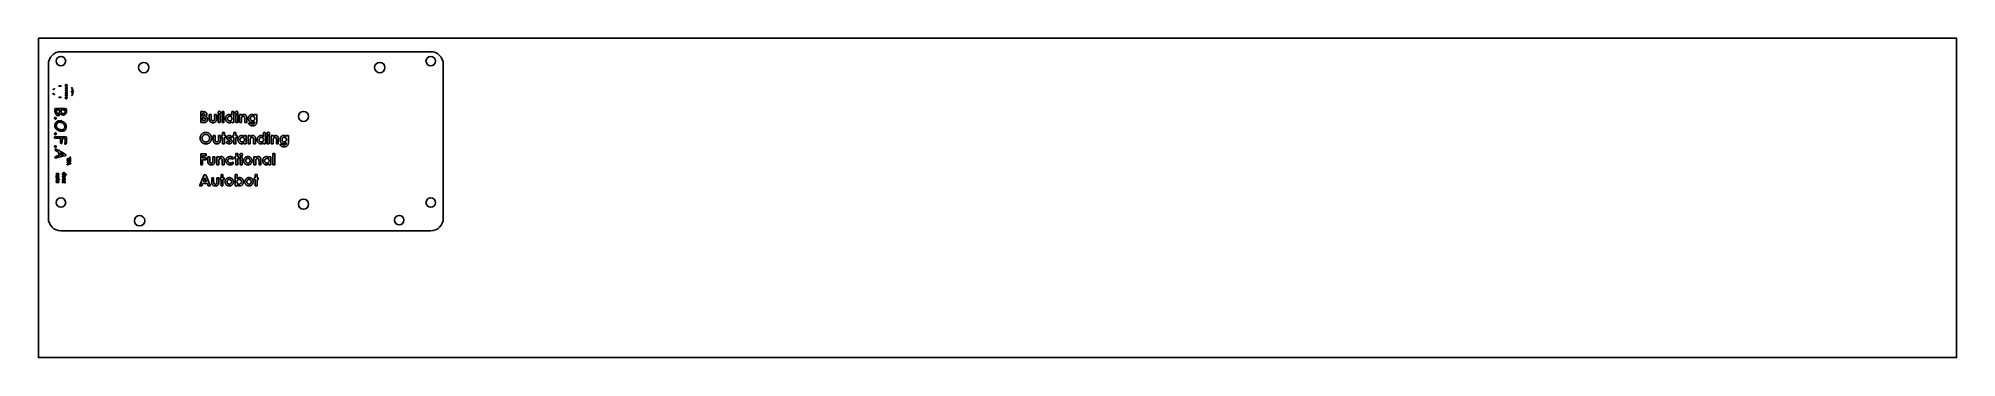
# Model space of a CAD drawing. Header units: millimetres. Extents: x -51 to 558, y -75 to 27.
import ezdxf

# ---------------------------------------------------------------- set-up
doc = ezdxf.new("R2010")
doc.units = ezdxf.units.MM

msp = doc.modelspace()

# ---------------------------------------------------------------- linework, layer by layer
at = {"color": 7, "linetype": 'Continuous', "lineweight": 25}
for p, q in [((-48, 18.58), (-48, -30.42)), ((-44, 22.58), (73.5, 22.58)), ((77.5, 18.58), (77.5, -30.42)), ((-46.62, 10.49), (-46.02, 10.92)), ((-46.02, 10.82), (-46.62, 10.4)), ((-46.62, 10.4), (-46.62, 10.49)), ((-46.62, 9.26), (-46.62, 9.36)), ((-46.62, 9.36), (-46.02, 8.91)), ((-46.02, 8.81), (-46.62, 9.26)), ((-46.02, 10.92), (-46.02, 10.82)), ((-46.02, 8.91), (-46.02, 8.81)), ((-44.71, 11.69), (-43.97, 11.69)), ((-44.71, 11.59), (-44.71, 11.69)), ((-43.97, 11.59), (-44.71, 11.59)), ((-44.71, 8.15), (-43.97, 8.15)), ((-44.71, 8.05), (-44.71, 8.15)), ((-43.97, 8.05), (-44.71, 8.05)), ((-43.97, 11.69), (-43.97, 11.59)), ((-43.97, 8.15), (-43.97, 8.05)), ((-42.65, 11.82), (-42.65, 11.92)), ((-42.65, 7.81), (-42.65, 7.91)), ((-42.53, 11.8), (-42.27, 11.49)), ((-42.53, 11.66), (-42.53, 11.8)), ((-42.34, 11.45), (-42.53, 11.66)), ((-42.53, 11.19), (-42.34, 11.4)), ((-42.27, 11.35), (-42.53, 11.06)), ((-42.53, 11.06), (-42.53, 11.19)), ((-42.53, 11.02), (-42.27, 10.71)), ((-42.53, 10.89), (-42.53, 11.02)), ((-42.34, 10.67), (-42.53, 10.89)), ((-42.53, 10.41), (-42.34, 10.62)), ((-42.27, 10.57), (-42.53, 10.28)), ((-42.53, 10.28), (-42.53, 10.41)), ((-42.53, 10.24), (-42.27, 9.93)), ((-42.53, 10.11), (-42.53, 10.24)), ((-42.34, 9.89), (-42.53, 10.11)), ((-42.53, 9.64), (-42.34, 9.85)), ((-42.27, 9.8), (-42.53, 9.5)), ((-42.53, 9.5), (-42.53, 9.64)), ((-42.53, 9.46), (-42.27, 9.16)), ((-42.53, 9.33), (-42.53, 9.46)), ((-42.34, 9.11), (-42.53, 9.33)), ((-42.53, 8.86), (-42.34, 9.07)), ((-42.27, 9.02), (-42.53, 8.73)), ((-42.53, 8.73), (-42.53, 8.86)), ((-42.53, 8.69), (-42.27, 8.38)), ((-42.53, 8.55), (-42.53, 8.69)), ((-42.34, 8.34), (-42.53, 8.55)), ((-42.53, 8.08), (-42.34, 8.29)), ((-42.27, 8.24), (-42.53, 7.95)), ((-42.53, 7.95), (-42.53, 8.08)), ((-42.31, 11.42), (-42.31, 11.42)), ((-42.31, 10.64), (-42.31, 10.65)), ((-42.31, 9.87), (-42.31, 9.87)), ((-42.31, 9.09), (-42.31, 9.09)), ((-42.31, 8.31), (-42.31, 8.32)), ((-42.27, 11.49), (-42.02, 11.77)), ((-42.02, 11.07), (-42.27, 11.35)), ((-42.27, 10.71), (-42.02, 10.99)), ((-42.02, 10.29), (-42.27, 10.57)), ((-42.27, 9.93), (-42.02, 10.21)), ((-42.02, 9.51), (-42.27, 9.8)), ((-42.27, 9.16), (-42.02, 9.44)), ((-42.02, 8.73), (-42.27, 9.02)), ((-42.27, 8.38), (-42.02, 8.66)), ((-42.02, 7.96), (-42.27, 8.24)), ((-42.24, 11.42), (-42.24, 11.42)), ((-42.24, 10.64), (-42.24, 10.64)), ((-42.24, 9.87), (-42.24, 9.86)), ((-42.24, 9.09), (-42.24, 9.09)), ((-42.24, 8.31), (-42.24, 8.31)), ((-42.02, 11.64), (-42.2, 11.45)), ((-42.2, 11.38), (-42.02, 11.19)), ((-42.02, 10.86), (-42.2, 10.67)), ((-42.2, 10.6), (-42.02, 10.41)), ((-42.02, 10.08), (-42.2, 9.9)), ((-42.2, 9.83), (-42.02, 9.63)), ((-42.02, 9.31), (-42.2, 9.12)), ((-42.2, 9.05), (-42.02, 8.86)), ((-42.02, 8.53), (-42.2, 8.34)), ((-42.2, 8.27), (-42.02, 8.08)), ((-42.02, 11.92), (-42.02, 11.82)), ((-42.02, 11.77), (-42.02, 11.64)), ((-42.02, 11.19), (-42.02, 11.07)), ((-42.02, 10.99), (-42.02, 10.86)), ((-42.02, 10.41), (-42.02, 10.29)), ((-42.02, 10.21), (-42.02, 10.08)), ((-42.02, 9.63), (-42.02, 9.51)), ((-42.02, 9.44), (-42.02, 9.31)), ((-42.02, 8.86), (-42.02, 8.73)), ((-42.02, 8.66), (-42.02, 8.53)), ((-42.02, 8.08), (-42.02, 7.96)), ((-42.02, 7.91), (-42.02, 7.81)), ((-40.71, 9.92), (-39.97, 9.92)), ((-40.71, 9.82), (-40.71, 9.92)), ((-39.97, 9.82), (-40.71, 9.82)), ((-40.63, 11.11), (-40.63, 11.18)), ((-40.63, 11.18), (-40.45, 11.11)), ((-40.45, 11), (-40.63, 11.11)), ((-40.45, 11.11), (-40.45, 11)), ((-40.42, 10.77), (-40.37, 10.77)), ((-40.42, 10.17), (-40.42, 10.77)), ((-40.37, 10.17), (-40.42, 10.17)), ((-40.42, 9.56), (-40.37, 9.56)), ((-40.42, 8.96), (-40.42, 9.56)), ((-40.37, 8.96), (-40.42, 8.96)), ((-40.37, 10.77), (-40.37, 10.17)), ((-40.37, 9.56), (-40.37, 8.96)), ((-40.27, 10.77), (-40.22, 10.77)), ((-40.27, 10.17), (-40.27, 10.77)), ((-40.22, 10.17), (-40.27, 10.17)), ((-40.27, 9.56), (-40.22, 9.56)), ((-40.27, 8.96), (-40.27, 9.56)), ((-40.22, 8.96), (-40.27, 8.96)), ((-40.22, 10.77), (-40.22, 10.17)), ((-40.22, 9.56), (-40.22, 8.96)), ((-39.97, 9.92), (-39.97, 9.82)), ((-45.66, 4.53), (-44.99, 4.53)), ((-44.99, 4.09), (-45.47, 4.09)), ((-44.5, 3.38), (-44.46, 3.62)), ((-44.46, 3.81), (-44.46, 4.08)), ((-43.08, 4.01), (-43.94, 4.05)), ((-42.69, 4), (-43.08, 4.01)), ((0.4, 3.5), (0.96, 3.5)), ((0.4, 0), (0.4, 3.5)), ((1.39, 0), (0.4, 0)), ((1.23, 2.87), (1.03, 2.87)), ((1.03, 2.87), (1.03, 2.11)), ((1.03, 2.11), (1.2, 2.11)), ((1.03, 1.53), (1.03, 0.63)), ((1.18, 1.53), (1.03, 1.53)), ((1.03, 0.63), (1.21, 0.63)), ((3.14, 2.56), (3.77, 2.56)), ((3.14, 1.5), (3.14, 2.56)), ((3.77, 2.56), (3.77, 1.33)), ((4.8, 2.56), (5.43, 2.56)), ((4.8, 1.31), (4.8, 2.56)), ((5.43, 2.56), (5.43, 1.48)), ((6.01, 2.56), (6.64, 2.56)), ((6.01, 0), (6.01, 2.56)), ((6.64, 0), (6.01, 0)), ((6.64, 2.56), (6.64, 0)), ((7.18, 3.59), (7.81, 3.59)), ((7.18, 0), (7.18, 3.59)), ((7.81, 0), (7.18, 0)), ((7.81, 3.59), (7.81, 0)), ((10.32, 3.59), (10.95, 3.59)), ((10.32, 2.26), (10.32, 3.59)), ((10.32, 0), (10.32, 0.28)), ((10.95, 0), (10.32, 0)), ((10.95, 3.59), (10.95, 0)), ((11.53, 0), (11.53, 2.56)), ((11.53, 2.56), (12.16, 2.56)), ((12.16, 0), (11.53, 0)), ((12.16, 2.56), (12.16, 0)), ((12.74, 2.56), (13.37, 2.56)), ((12.74, 0), (12.74, 2.56)), ((13.37, 0), (12.74, 0)), ((13.37, 2.56), (13.37, 2.29)), ((13.37, 1.02), (13.37, 0)), ((14.4, 0), (14.4, 1.11)), ((15.03, 0), (14.4, 0)), ((15.03, 1.68), (15.03, 0)), ((17.54, 2.56), (18.22, 2.56)), ((17.54, 2.27), (17.54, 2.56)), ((18.22, 2.56), (18.22, 0.38)), ((-44.24, -4.97), (-45.84, -4.97)), ((-42.76, -5.01), (-43.76, -5.01)), ((4.4, -4.14), (5.03, -4.14)), ((4.4, -5.2), (4.4, -4.14)), ((5.03, -4.14), (5.03, -5.37)), ((6.06, -4.14), (6.69, -4.14)), ((6.06, -5.39), (6.06, -4.14)), ((6.69, -4.14), (6.69, -5.22)), ((7.04, -4.68), (7.04, -4.14)), ((7.04, -4.14), (7.36, -4.14)), ((7.36, -4.68), (7.04, -4.68)), ((7.36, -3.11), (7.99, -3.11)), ((7.36, -4.14), (7.36, -3.11)), ((7.36, -6.7), (7.36, -4.68)), ((7.99, -3.11), (7.99, -4.14)), ((7.99, -4.14), (8.39, -4.14)), ((7.99, -4.68), (7.99, -6.7)), ((8.39, -4.68), (7.99, -4.68)), ((8.39, -4.14), (8.39, -4.68)), ((8.57, -6.31), (8.95, -5.89)), ((9.47, -5.68), (9.26, -5.58)), ((9.51, -5.05), (9.74, -5.16)), ((10.32, -4.54), (9.94, -4.95)), ((10.63, -4.68), (10.63, -4.14)), ((10.63, -4.14), (10.95, -4.14)), ((10.95, -4.68), (10.63, -4.68)), ((10.95, -3.11), (11.58, -3.11)), ((10.95, -4.14), (10.95, -3.11)), ((10.95, -6.7), (10.95, -4.68)), ((11.58, -3.11), (11.58, -4.14)), ((11.58, -4.14), (11.98, -4.14)), ((11.58, -4.68), (11.58, -6.7)), ((11.98, -4.68), (11.58, -4.68)), ((11.98, -4.14), (11.98, -4.68)), ((14.27, -4.14), (14.9, -4.14)), ((14.27, -4.43), (14.27, -4.14)), ((14.9, -4.14), (14.9, -6.7)), ((15.53, -6.7), (15.53, -4.14)), ((15.53, -4.14), (16.15, -4.14)), ((15.57, -0.18), (16.27, -0.18)), ((16.15, -4.14), (16.15, -4.41)), ((16.15, -5.68), (16.15, -6.7)), ((17.19, -6.7), (17.19, -5.59)), ((17.81, -5.02), (17.81, -6.7)), ((20.37, -3.11), (21, -3.11)), ((20.37, -4.44), (20.37, -3.11)), ((21, -3.11), (21, -6.7)), ((21.58, -4.14), (22.21, -4.14)), ((21.58, -6.7), (21.58, -4.14)), ((22.21, -4.14), (22.21, -6.7)), ((22.79, -4.14), (23.42, -4.14)), ((22.79, -6.7), (22.79, -4.14)), ((23.42, -4.14), (23.42, -4.41)), ((23.42, -5.68), (23.42, -6.7)), ((24.46, -6.7), (24.46, -5.59)), ((25.08, -5.02), (25.08, -6.7)), ((27.6, -4.14), (28.27, -4.14)), ((27.6, -4.43), (27.6, -4.14)), ((28.27, -4.14), (28.27, -6.32)), ((-45.03, -11.06), (-45.41, -11.2)), ((-43.43, -10.71), (-45.03, -11.06)), ((-44.72, -9.9), (-44.85, -9.31)), ((-43.24, -10.19), (-44.28, -9.6)), ((-44.12, -10.39), (-43.24, -10.19)), ((-42.66, -10.56), (-43.43, -10.71)), ((-41.94, -11.46), (-41.66, -11.45)), ((-41.66, -11.45), (-41.41, -11.43)), ((-41.43, -12.16), (-41, -12.28)), ((-40.95, -11.37), (-40.94, -11.86)), ((-40.94, -11.86), (-40.93, -11.98)), ((0.4, -9.9), (2.11, -9.9)), ((0.4, -13.4), (0.4, -9.9)), ((1.03, -10.53), (1.03, -11.2)), ((2.11, -10.53), (1.03, -10.53)), ((1.03, -11.2), (2.11, -11.2)), ((2.11, -11.83), (1.03, -11.83)), ((1.03, -11.83), (1.03, -13.4)), ((2.11, -9.9), (2.11, -10.53)), ((2.11, -11.2), (2.11, -11.83)), ((2.65, -10.84), (3.28, -10.84)), ((2.65, -11.9), (2.65, -10.84)), ((3.28, -10.84), (3.28, -12.07)), ((4.31, -10.84), (4.94, -10.84)), ((4.31, -12.09), (4.31, -10.84)), ((4.94, -10.84), (4.94, -11.91)), ((5.56, -10.84), (6.19, -10.84)), ((5.56, -13.4), (5.56, -10.84)), ((6.19, -10.84), (6.19, -11.11)), ((7.99, -6.7), (7.36, -6.7)), ((7.85, -11.72), (7.85, -13.4)), ((10.95, -11.36), (10.43, -11.65)), ((11.58, -6.7), (10.95, -6.7)), ((11.31, -10.84), (11.62, -10.84)), ((11.31, -11.38), (11.31, -10.84)), ((11.62, -11.38), (11.31, -11.38)), ((11.62, -9.81), (12.25, -9.81)), ((11.62, -10.84), (11.62, -9.81)), ((11.62, -13.4), (11.62, -11.38)), ((12.25, -9.81), (12.25, -10.84)), ((12.25, -10.84), (12.65, -10.84)), ((12.65, -11.38), (12.25, -11.38)), ((12.25, -11.38), (12.25, -13.4)), ((12.65, -10.84), (12.65, -11.38)), ((12.97, -10.84), (13.6, -10.84)), ((12.97, -13.4), (12.97, -10.84)), ((13.6, -10.84), (13.6, -13.4)), ((14.27, -6.7), (14.27, -6.42)), ((14.9, -6.7), (14.27, -6.7)), ((16.15, -6.7), (15.53, -6.7)), ((17.81, -6.7), (17.19, -6.7)), ((17.28, -13.4), (17.28, -10.84)), ((17.28, -10.84), (17.9, -10.84)), ((17.9, -10.84), (17.9, -11.11)), ((19.56, -11.72), (19.56, -13.4)), ((20.37, -6.7), (20.37, -6.42)), ((21, -6.7), (20.37, -6.7)), ((22.21, -6.7), (21.58, -6.7)), ((22.12, -10.84), (22.75, -10.84)), ((22.12, -11.13), (22.12, -10.84)), ((22.75, -10.84), (22.75, -13.4)), ((23.42, -6.7), (22.79, -6.7)), ((23.33, -9.81), (23.96, -9.81)), ((23.33, -13.4), (23.33, -9.81)), ((23.96, -9.81), (23.96, -13.4)), ((25.08, -6.7), (24.46, -6.7)), ((25.62, -6.88), (26.32, -6.88)), ((-45.48, -16.69), (-45.32, -16.67)), ((-44.77, -17.6), (-45.48, -17.6)), ((-45.34, -18.12), (-45.37, -18.13)), ((-45.35, -17.46), (-45.2, -17.46)), ((-45.3, -18.12), (-45.34, -18.12)), ((-45.3, -17.98), (-44.87, -17.97)), ((-44.87, -18.11), (-45.3, -18.12)), ((-45.2, -17.46), (-45.05, -17.46)), ((-45.09, -16.81), (-45.16, -16.81)), ((-45.01, -16.81), (-45.09, -16.81)), ((-44.78, -16.34), (-44.87, -16.35)), ((-44.7, -17.81), (-44.72, -17.97)), ((-44.67, -18.11), (-44.72, -18.11)), ((-44.63, -18.11), (-44.67, -18.11)), ((-43.22, -16.47), (-43.1, -16.47)), ((-43.08, -17.21), (-43.2, -16.93)), ((-43.08, -18.04), (-43.2, -17.76)), ((-43.1, -16.47), (-43.01, -16.47)), ((-43.07, -16.92), (-42.97, -17.15)), ((-43.07, -17.75), (-42.97, -17.98)), ((-43.01, -16.47), (-42.93, -16.47)), ((-42.69, -16.41), (-42.75, -16.48)), ((-41.75, -13.11), (-41.34, -13.01)), ((-41.22, -12.6), (-41.63, -12.68)), ((-41.34, -13.23), (-41.62, -13.3)), ((-40.99, -13.13), (-41.34, -13.23)), ((0.07, -20.1), (1.48, -16.6)), ((1.03, -13.4), (0.4, -13.4)), ((1.77, -17.54), (1.25, -18.75)), ((1.48, -16.6), (2.06, -16.6)), ((2.3, -18.75), (1.77, -17.54)), ((2.06, -16.6), (3.48, -20.1)), ((3.9, -17.54), (4.53, -17.54)), ((3.9, -18.6), (3.9, -17.54)), ((4.53, -17.54), (4.53, -18.77)), ((6.19, -13.4), (5.56, -13.4)), ((5.56, -17.54), (6.19, -17.54)), ((5.56, -18.79), (5.56, -17.54)), ((6.19, -12.38), (6.19, -13.4)), ((6.19, -17.54), (6.19, -18.61)), ((6.55, -18.08), (6.55, -17.54)), ((6.55, -17.54), (6.87, -17.54)), ((6.87, -18.08), (6.55, -18.08)), ((6.87, -16.51), (7.49, -16.51)), ((6.87, -17.54), (6.87, -16.51)), ((6.87, -20.1), (6.87, -18.08)), ((7.22, -13.4), (7.22, -12.29)), ((7.85, -13.4), (7.22, -13.4)), ((7.49, -16.51), (7.49, -17.54)), ((7.49, -17.54), (7.9, -17.54)), ((7.49, -18.08), (7.49, -20.1)), ((7.9, -18.08), (7.49, -18.08)), ((7.9, -17.54), (7.9, -18.08)), ((10.42, -12.59), (10.9, -12.92)), ((11.35, -16.51), (11.98, -16.51)), ((11.35, -20.1), (11.35, -16.51)), ((12.25, -13.4), (11.62, -13.4)), ((11.98, -16.51), (11.98, -17.84)), ((13.6, -13.4), (12.97, -13.4)), ((17.9, -13.4), (17.28, -13.4)), ((17.37, -18.08), (17.37, -17.54)), ((17.37, -17.54), (17.68, -17.54)), ((17.68, -18.08), (17.37, -18.08)), ((17.68, -16.51), (18.31, -16.51)), ((17.68, -17.54), (17.68, -16.51)), ((17.68, -20.1), (17.68, -18.08)), ((17.9, -12.38), (17.9, -13.4)), ((18.31, -16.51), (18.31, -17.54)), ((18.31, -17.54), (18.71, -17.54)), ((18.31, -18.08), (18.31, -20.1)), ((18.71, -18.08), (18.31, -18.08)), ((18.71, -17.54), (18.71, -18.08)), ((18.94, -13.4), (18.94, -12.29)), ((19.56, -13.4), (18.94, -13.4)), ((22.12, -13.4), (22.12, -13.12)), ((22.75, -13.4), (22.12, -13.4)), ((23.96, -13.4), (23.33, -13.4)), ((-45.16, -18.78), (-45.15, -18.7)), ((-43.32, -18.75), (-43.32, -18.89)), ((-42.82, -18.93), (-42.82, -18.79)), ((0.74, -20.1), (0.07, -20.1)), ((1.01, -19.38), (0.74, -20.1)), ((2.53, -19.38), (1.01, -19.38)), ((1.25, -18.75), (2.3, -18.75)), ((2.81, -20.1), (2.53, -19.38)), ((3.48, -20.1), (2.81, -20.1)), ((7.49, -20.1), (6.87, -20.1)), ((11.98, -20.1), (11.35, -20.1)), ((11.98, -19.82), (11.98, -20.1)), ((18.31, -20.1), (17.68, -20.1)), ((-44, -34.42), (73.5, -34.42))]:
    msp.add_line(p, q, dxfattribs=at)
msp.add_lwpolyline([(-51.18, 26.83), (558.42, 26.83), (558.42, -74.77), (-51.18, -74.77)], close=True)
for centre, radius in [((-44, 19.58), 1.5), ((-17.7, 17.51), 1.65), ((57.3, 17.51), 1.65), ((73.5, 19.58), 1.5), ((33.06, 1.98), 1.61), ((-44, -25.42), 1.5), ((33.06, -25.93), 1.61), ((73.5, -25.42), 1.5), ((-19, -31.19), 1.65), ((63.51, -31.01), 1.5)]:
    msp.add_circle(centre, radius, dxfattribs=at)
for centre, start, end in [((-44, 18.58), 90, 180), ((73.5, 18.58), 0, 90), ((-44, -30.42), 180, 270), ((73.5, -30.42), 270, 0)]:
    msp.add_arc(centre, 4, start, end, dxfattribs=at)
for points, knots in [([(-42.65, 11.92), (-42.64, 11.93), (-42.63, 11.94), (-42.62, 11.96), (-42.6, 11.99), (-42.58, 12.01), (-42.56, 12.02), (-42.55, 12.04), (-42.53, 12.06), (-42.51, 12.07), (-42.49, 12.08), (-42.47, 12.09), (-42.45, 12.1), (-42.43, 12.11), (-42.4, 12.11), (-42.38, 12.12), (-42.36, 12.12), (-42.34, 12.12), (-42.34, 12.12)], [0, 0, 0, 0, 0.0754, 0.147834, 0.217889, 0.285481, 0.351218, 0.414537, 0.47642, 0.536793, 0.595779, 0.653839, 0.711528, 0.768438, 0.825564, 0.88309, 0.941156, 1, 1, 1, 1]), ([(-42.34, 12.03), (-42.34, 12.03), (-42.36, 12.03), (-42.38, 12.02), (-42.4, 12.02), (-42.42, 12.01), (-42.44, 12.01), (-42.46, 12), (-42.48, 11.99), (-42.5, 11.97), (-42.52, 11.96), (-42.54, 11.95), (-42.56, 11.93), (-42.58, 11.91), (-42.6, 11.89), (-42.61, 11.87), (-42.63, 11.85), (-42.64, 11.83), (-42.65, 11.82)], [0, 0, 0, 0, 0.057027, 0.113555, 0.169558, 0.225713, 0.282189, 0.339209, 0.397108, 0.456408, 0.516864, 0.579258, 0.64327, 0.709864, 0.778456, 0.849627, 0.923287, 1, 1, 1, 1]), ([(-42.65, 7.91), (-42.64, 7.9), (-42.63, 7.88), (-42.61, 7.86), (-42.6, 7.84), (-42.58, 7.82), (-42.56, 7.8), (-42.54, 7.79), (-42.52, 7.77), (-42.5, 7.76), (-42.48, 7.75), (-42.46, 7.73), (-42.44, 7.73), (-42.42, 7.72), (-42.4, 7.71), (-42.38, 7.71), (-42.36, 7.71), (-42.34, 7.71), (-42.34, 7.71)], [0, 0, 0, 0, 0.076498, 0.150383, 0.221353, 0.290153, 0.356564, 0.420764, 0.482996, 0.543615, 0.602781, 0.660811, 0.717731, 0.7743, 0.830393, 0.886452, 0.942957, 1, 1, 1, 1]), ([(-42.34, 7.61), (-42.34, 7.61), (-42.36, 7.61), (-42.38, 7.61), (-42.4, 7.62), (-42.43, 7.62), (-42.45, 7.63), (-42.47, 7.64), (-42.49, 7.65), (-42.51, 7.66), (-42.53, 7.68), (-42.55, 7.69), (-42.56, 7.71), (-42.58, 7.73), (-42.6, 7.75), (-42.62, 7.77), (-42.63, 7.79), (-42.64, 7.81), (-42.65, 7.81)], [0, 0, 0, 0, 0.058861, 0.116904, 0.174485, 0.23155, 0.288553, 0.346144, 0.404334, 0.463186, 0.523721, 0.585442, 0.64895, 0.714502, 0.782305, 0.852155, 0.924818, 1, 1, 1, 1]), ([(-42.34, 12.12), (-42.33, 12.12), (-42.31, 12.12), (-42.29, 12.12), (-42.27, 12.11), (-42.25, 12.11), (-42.23, 12.1), (-42.2, 12.09), (-42.18, 12.08), (-42.16, 12.07), (-42.14, 12.06), (-42.12, 12.04), (-42.11, 12.02), (-42.09, 12.01), (-42.07, 11.99), (-42.05, 11.96), (-42.04, 11.94), (-42.02, 11.93), (-42.02, 11.92)], [0, 0, 0, 0, 0.058541, 0.116309, 0.173541, 0.230632, 0.287753, 0.345377, 0.403352, 0.462685, 0.522913, 0.585036, 0.648539, 0.714205, 0.781855, 0.852068, 0.924591, 1, 1, 1, 1]), ([(-42.02, 11.82), (-42.02, 11.83), (-42.04, 11.85), (-42.05, 11.87), (-42.07, 11.89), (-42.09, 11.91), (-42.11, 11.93), (-42.13, 11.95), (-42.15, 11.96), (-42.17, 11.97), (-42.19, 11.99), (-42.21, 12), (-42.23, 12.01), (-42.25, 12.01), (-42.27, 12.02), (-42.29, 12.02), (-42.31, 12.03), (-42.33, 12.03), (-42.34, 12.03)], [0, 0, 0, 0, 0.076452, 0.150056, 0.221216, 0.289664, 0.355958, 0.420102, 0.482457, 0.543133, 0.602225, 0.660177, 0.717519, 0.773832, 0.830093, 0.886478, 0.942856, 1, 1, 1, 1]), ([(-42.31, 11.42), (-42.31, 11.43), (-42.32, 11.43), (-42.32, 11.43), (-42.33, 11.44), (-42.33, 11.44), (-42.34, 11.45)], [0, 0, 0, 0, 0.1772997, 0.4054455, 0.6784027, 1, 1, 1, 1]), ([(-42.34, 11.4), (-42.33, 11.4), (-42.33, 11.41), (-42.33, 11.41), (-42.32, 11.42), (-42.31, 11.42), (-42.31, 11.42)], [0, 0, 0, 0, 0.21186, 0.449037, 0.709877, 1, 1, 1, 1]), ([(-42.31, 10.65), (-42.31, 10.65), (-42.32, 10.65), (-42.32, 10.66), (-42.33, 10.66), (-42.33, 10.67), (-42.34, 10.67)], [0, 0, 0, 0, 0.1772997, 0.4054455, 0.6784027, 1, 1, 1, 1]), ([(-42.34, 10.62), (-42.33, 10.63), (-42.33, 10.63), (-42.33, 10.63), (-42.32, 10.64), (-42.31, 10.64), (-42.31, 10.64)], [0, 0, 0, 0, 0.21186, 0.449037, 0.709877, 1, 1, 1, 1]), ([(-42.31, 9.87), (-42.31, 9.87), (-42.32, 9.87), (-42.32, 9.88), (-42.33, 9.89), (-42.33, 9.89), (-42.34, 9.89)], [0, 0, 0, 0, 0.1772997, 0.4054455, 0.6784027, 1, 1, 1, 1]), ([(-42.34, 9.85), (-42.33, 9.85), (-42.33, 9.85), (-42.33, 9.86), (-42.32, 9.86), (-42.31, 9.87), (-42.31, 9.87)], [0, 0, 0, 0, 0.21186, 0.449037, 0.709877, 1, 1, 1, 1]), ([(-42.31, 9.09), (-42.31, 9.09), (-42.32, 9.1), (-42.32, 9.1), (-42.33, 9.11), (-42.33, 9.11), (-42.34, 9.11)], [0, 0, 0, 0, 0.1772997, 0.4054455, 0.6784027, 1, 1, 1, 1]), ([(-42.34, 9.07), (-42.33, 9.07), (-42.33, 9.07), (-42.33, 9.08), (-42.32, 9.09), (-42.31, 9.09), (-42.31, 9.09)], [0, 0, 0, 0, 0.21186, 0.449037, 0.709877, 1, 1, 1, 1]), ([(-42.31, 8.32), (-42.31, 8.32), (-42.32, 8.32), (-42.32, 8.32), (-42.33, 8.33), (-42.33, 8.34), (-42.34, 8.34)], [0, 0, 0, 0, 0.1772997, 0.4054455, 0.6784027, 1, 1, 1, 1]), ([(-42.34, 8.29), (-42.33, 8.29), (-42.33, 8.3), (-42.33, 8.3), (-42.32, 8.31), (-42.31, 8.31), (-42.31, 8.31)], [0, 0, 0, 0, 0.21186, 0.449037, 0.709877, 1, 1, 1, 1]), ([(-42.34, 7.71), (-42.33, 7.71), (-42.31, 7.71), (-42.29, 7.71), (-42.27, 7.71), (-42.25, 7.72), (-42.23, 7.73), (-42.21, 7.73), (-42.19, 7.75), (-42.17, 7.76), (-42.15, 7.77), (-42.13, 7.79), (-42.11, 7.8), (-42.09, 7.82), (-42.07, 7.84), (-42.05, 7.86), (-42.04, 7.88), (-42.02, 7.9), (-42.02, 7.91)], [0, 0, 0, 0, 0.05716, 0.113515, 0.169955, 0.226155, 0.282561, 0.339805, 0.397885, 0.456846, 0.517681, 0.579877, 0.644206, 0.710318, 0.778973, 0.849934, 0.92376, 1, 1, 1, 1]), ([(-42.02, 7.81), (-42.02, 7.81), (-42.04, 7.79), (-42.05, 7.77), (-42.07, 7.75), (-42.09, 7.73), (-42.11, 7.71), (-42.12, 7.69), (-42.14, 7.68), (-42.16, 7.66), (-42.18, 7.65), (-42.2, 7.64), (-42.23, 7.63), (-42.25, 7.62), (-42.27, 7.62), (-42.29, 7.61), (-42.31, 7.61), (-42.33, 7.61), (-42.34, 7.61)], [0, 0, 0, 0, 0.075195, 0.147941, 0.217954, 0.285811, 0.351295, 0.414983, 0.476948, 0.537335, 0.596538, 0.654641, 0.712168, 0.76938, 0.826411, 0.883697, 0.941443, 1, 1, 1, 1]), ([(-42.2, 11.45), (-42.21, 11.45), (-42.22, 11.43), (-42.23, 11.42), (-42.24, 11.42)], [0, 0, 0, 0, 0.513844, 1, 1, 1, 1]), ([(-42.24, 11.42), (-42.23, 11.41), (-42.22, 11.41), (-42.21, 11.4), (-42.21, 11.39), (-42.2, 11.38), (-42.2, 11.38)], [0, 0, 0, 0, 0.289164, 0.551809, 0.789626, 1, 1, 1, 1]), ([(-42.2, 10.67), (-42.21, 10.67), (-42.22, 10.66), (-42.23, 10.65), (-42.24, 10.64)], [0, 0, 0, 0, 0.513844, 1, 1, 1, 1]), ([(-42.24, 10.64), (-42.23, 10.64), (-42.22, 10.63), (-42.21, 10.62), (-42.21, 10.61), (-42.2, 10.61), (-42.2, 10.6)], [0, 0, 0, 0, 0.289164, 0.551809, 0.789626, 1, 1, 1, 1]), ([(-42.2, 9.9), (-42.21, 9.89), (-42.22, 9.88), (-42.23, 9.87), (-42.24, 9.87)], [0, 0, 0, 0, 0.513844, 1, 1, 1, 1]), ([(-42.24, 9.86), (-42.23, 9.86), (-42.22, 9.85), (-42.21, 9.84), (-42.21, 9.84), (-42.2, 9.83), (-42.2, 9.83)], [0, 0, 0, 0, 0.289164, 0.551809, 0.789626, 1, 1, 1, 1]), ([(-42.2, 9.12), (-42.21, 9.11), (-42.22, 9.1), (-42.23, 9.09), (-42.24, 9.09)], [0, 0, 0, 0, 0.513844, 1, 1, 1, 1]), ([(-42.24, 9.09), (-42.23, 9.08), (-42.22, 9.08), (-42.21, 9.07), (-42.21, 9.06), (-42.2, 9.05), (-42.2, 9.05)], [0, 0, 0, 0, 0.289164, 0.551809, 0.789626, 1, 1, 1, 1]), ([(-42.2, 8.34), (-42.21, 8.34), (-42.22, 8.33), (-42.23, 8.32), (-42.24, 8.31)], [0, 0, 0, 0, 0.513844, 1, 1, 1, 1]), ([(-42.24, 8.31), (-42.23, 8.3), (-42.22, 8.3), (-42.21, 8.29), (-42.21, 8.28), (-42.2, 8.28), (-42.2, 8.27)], [0, 0, 0, 0, 0.289164, 0.551809, 0.789626, 1, 1, 1, 1]), ([(-40.54, 8.66), (-40.54, 8.67), (-40.54, 8.68), (-40.54, 8.69), (-40.53, 8.7), (-40.53, 8.71), (-40.52, 8.72), (-40.52, 8.73), (-40.51, 8.73), (-40.5, 8.73), (-40.5, 8.73)], [0, 0, 0, 0, 0.158913, 0.307798, 0.447807, 0.583903, 0.707362, 0.813722, 0.908195, 1, 1, 1, 1]), ([(-40.5, 8.59), (-40.5, 8.59), (-40.51, 8.59), (-40.52, 8.6), (-40.52, 8.6), (-40.53, 8.61), (-40.53, 8.62), (-40.54, 8.64), (-40.54, 8.65), (-40.54, 8.66), (-40.54, 8.66)], [0, 0, 0, 0, 0.090631, 0.184451, 0.289451, 0.413273, 0.548692, 0.690288, 0.839591, 1, 1, 1, 1]), ([(-40.5, 8.73), (-40.5, 8.73), (-40.49, 8.73), (-40.48, 8.73), (-40.48, 8.72), (-40.47, 8.71), (-40.46, 8.7), (-40.46, 8.69), (-40.46, 8.68), (-40.46, 8.67), (-40.46, 8.66)], [0, 0, 0, 0, 0.091643, 0.185949, 0.292122, 0.416046, 0.552418, 0.69254, 0.841368, 1, 1, 1, 1]), ([(-40.46, 8.66), (-40.46, 8.66), (-40.46, 8.65), (-40.46, 8.64), (-40.46, 8.62), (-40.47, 8.61), (-40.48, 8.6), (-40.48, 8.6), (-40.49, 8.59), (-40.5, 8.59), (-40.5, 8.59)], [0, 0, 0, 0, 0.160134, 0.30938, 0.45108, 0.586772, 0.711045, 0.815865, 0.909525, 1, 1, 1, 1]), ([(-46.04, 1.4), (-46.04, 1.42), (-46.03, 1.46), (-46.02, 1.51), (-45.99, 1.56), (-45.96, 1.6), (-45.91, 1.64), (-45.86, 1.66), (-45.81, 1.68), (-45.77, 1.68), (-45.75, 1.68)], [0, 0, 0, 0, 0.12894, 0.251311, 0.373022, 0.5, 0.626978, 0.748689, 0.87106, 1, 1, 1, 1]), ([(-45.75, 1.11), (-45.77, 1.12), (-45.81, 1.12), (-45.86, 1.13), (-45.91, 1.16), (-45.96, 1.2), (-45.99, 1.24), (-46.02, 1.29), (-46.03, 1.34), (-46.04, 1.38), (-46.04, 1.4)], [0, 0, 0, 0, 0.129125, 0.2521007, 0.3739862, 0.5011467, 0.6294895, 0.7513749, 0.8739214, 1, 1, 1, 1]), ([(-45.95, 4.25), (-45.95, 4.27), (-45.95, 4.3), (-45.93, 4.35), (-45.9, 4.4), (-45.86, 4.44), (-45.81, 4.48), (-45.76, 4.51), (-45.71, 4.52), (-45.68, 4.53), (-45.66, 4.53)], [0, 0, 0, 0, 0.1132072, 0.2278092, 0.3537395, 0.4936648, 0.6354641, 0.7637857, 0.8838366, 1, 1, 1, 1]), ([(-45.75, 2.94), (-45.76, 2.99), (-45.8, 3.08), (-45.84, 3.22), (-45.87, 3.37), (-45.9, 3.53), (-45.92, 3.7), (-45.94, 3.88), (-45.95, 4.06), (-45.95, 4.19), (-45.95, 4.25)], [0, 0, 0, 0, 0.105644, 0.216184, 0.331863, 0.453641, 0.580779, 0.713969, 0.853992, 1, 1, 1, 1]), ([(-45.95, -1), (-45.95, -0.95), (-45.95, -0.84), (-45.93, -0.69), (-45.9, -0.54), (-45.86, -0.4), (-45.8, -0.26), (-45.73, -0.13), (-45.65, -0.01), (-45.59, 0.07), (-45.56, 0.11)], [0, 0, 0, 0, 0.133785, 0.263265, 0.388667, 0.512302, 0.633787, 0.754899, 0.876412, 1, 1, 1, 1]), ([(-45.47, 2.51), (-45.5, 2.54), (-45.56, 2.61), (-45.63, 2.72), (-45.7, 2.83), (-45.73, 2.9), (-45.75, 2.94)], [0, 0, 0, 0, 0.262138, 0.515943, 0.761059, 1, 1, 1, 1]), ([(-45.75, 1.68), (-45.74, 1.68), (-45.7, 1.68), (-45.64, 1.66), (-45.6, 1.64), (-45.55, 1.6), (-45.52, 1.56), (-45.49, 1.51), (-45.47, 1.46), (-45.47, 1.42), (-45.47, 1.4)], [0, 0, 0, 0, 0.126104, 0.248675, 0.370585, 0.497771, 0.625939, 0.747849, 0.870849, 1, 1, 1, 1]), ([(-45.47, 1.4), (-45.47, 1.38), (-45.47, 1.34), (-45.49, 1.29), (-45.52, 1.24), (-45.55, 1.2), (-45.6, 1.16), (-45.64, 1.13), (-45.7, 1.12), (-45.74, 1.12), (-45.75, 1.11)], [0, 0, 0, 0, 0.126286, 0.249465, 0.371551, 0.501079, 0.628449, 0.750535, 0.873714, 1, 1, 1, 1]), ([(-45.56, 0.11), (-45.53, 0.14), (-45.46, 0.22), (-45.34, 0.32), (-45.22, 0.4), (-45.09, 0.47), (-44.95, 0.53), (-44.8, 0.56), (-44.65, 0.59), (-44.55, 0.59), (-44.49, 0.59)], [0, 0, 0, 0, 0.128776, 0.253119, 0.375209, 0.495959, 0.617476, 0.740916, 0.86797, 1, 1, 1, 1]), ([(-45.47, 4.09), (-45.47, 4.04), (-45.46, 3.94), (-45.45, 3.8), (-45.44, 3.67), (-45.42, 3.54), (-45.39, 3.42), (-45.36, 3.31), (-45.33, 3.2), (-45.31, 3.13), (-45.29, 3.1)], [0, 0, 0, 0, 0.146819, 0.287164, 0.421185, 0.548387, 0.670305, 0.785354, 0.895447, 1, 1, 1, 1]), ([(-44.93, 2.21), (-44.95, 2.21), (-45, 2.21), (-45.07, 2.23), (-45.14, 2.25), (-45.2, 2.28), (-45.27, 2.33), (-45.34, 2.38), (-45.41, 2.44), (-45.45, 2.48), (-45.47, 2.51)], [0, 0, 0, 0, 0.109301, 0.220422, 0.333338, 0.451922, 0.576802, 0.70873, 0.850255, 1, 1, 1, 1]), ([(-45.29, 3.1), (-45.28, 3.07), (-45.26, 3.02), (-45.21, 2.94), (-45.16, 2.86), (-45.12, 2.81), (-45.09, 2.79)], [0, 0, 0, 0, 0.2379822, 0.4828412, 0.7349937, 1, 1, 1, 1]), ([(-44.49, 0.11), (-44.53, 0.11), (-44.6, 0.1), (-44.7, 0.09), (-44.8, 0.06), (-44.89, 0.03), (-44.98, -0.02), (-45.06, -0.08), (-45.14, -0.14), (-45.18, -0.2), (-45.21, -0.22)], [0, 0, 0, 0, 0.13221, 0.258907, 0.38256, 0.503763, 0.624154, 0.746089, 0.87109, 1, 1, 1, 1]), ([(-45.09, 2.79), (-45.07, 2.77), (-45.04, 2.73), (-44.99, 2.68), (-44.95, 2.65), (-44.92, 2.65), (-44.91, 2.65)], [0, 0, 0, 0, 0.358358, 0.637746, 0.848537, 1, 1, 1, 1]), ([(-44.99, 4.53), (-44.96, 4.53), (-44.9, 4.53), (-44.8, 4.53), (-44.69, 4.52), (-44.58, 4.52), (-44.46, 4.51), (-44.33, 4.51), (-44.18, 4.5), (-44.09, 4.5), (-44.04, 4.5)], [0, 0, 0, 0, 0.0922312, 0.1938368, 0.3048202, 0.4252034, 0.5549977, 0.6934323, 0.842004, 1, 1, 1, 1]), ([(-44.46, 4.08), (-44.51, 4.08), (-44.6, 4.08), (-44.74, 4.09), (-44.87, 4.09), (-44.95, 4.09), (-44.99, 4.09)], [0, 0, 0, 0, 0.272625, 0.529478, 0.771933, 1, 1, 1, 1]), ([(-44.2, 2.91), (-44.21, 2.88), (-44.24, 2.82), (-44.28, 2.74), (-44.32, 2.67), (-44.36, 2.6), (-44.4, 2.54), (-44.44, 2.48), (-44.48, 2.43), (-44.53, 2.38), (-44.58, 2.34), (-44.62, 2.31), (-44.67, 2.28), (-44.72, 2.25), (-44.77, 2.23), (-44.82, 2.22), (-44.87, 2.21), (-44.91, 2.21), (-44.93, 2.21)], [0, 0, 0, 0, 0.086844, 0.170165, 0.248647, 0.323308, 0.393978, 0.460817, 0.524427, 0.585095, 0.642675, 0.697479, 0.750073, 0.801609, 0.851664, 0.90074, 0.949998, 1, 1, 1, 1]), ([(-44.91, 2.65), (-44.9, 2.65), (-44.88, 2.65), (-44.85, 2.66), (-44.82, 2.69), (-44.79, 2.72), (-44.75, 2.76), (-44.72, 2.82), (-44.69, 2.88), (-44.67, 2.92), (-44.66, 2.94)], [0, 0, 0, 0, 0.071898, 0.151976, 0.24587, 0.35697, 0.487001, 0.63736, 0.807436, 1, 1, 1, 1]), ([(-44.66, 2.94), (-44.64, 2.98), (-44.61, 3.05), (-44.56, 3.16), (-44.53, 3.27), (-44.51, 3.34), (-44.5, 3.38)], [0, 0, 0, 0, 0.262256, 0.516598, 0.761167, 1, 1, 1, 1]), ([(-44.49, 0.59), (-44.43, 0.59), (-44.3, 0.59), (-44.1, 0.56), (-43.91, 0.53), (-43.73, 0.47), (-43.55, 0.41), (-43.38, 0.32), (-43.21, 0.23), (-43.1, 0.15), (-43.04, 0.11)], [0, 0, 0, 0, 0.126981, 0.252023, 0.375583, 0.498316, 0.621559, 0.74554, 0.871448, 1, 1, 1, 1]), ([(-43.36, -0.25), (-43.4, -0.23), (-43.49, -0.17), (-43.62, -0.09), (-43.76, -0.03), (-43.9, 0.02), (-44.04, 0.06), (-44.19, 0.09), (-44.34, 0.11), (-44.44, 0.11), (-44.49, 0.11)], [0, 0, 0, 0, 0.12853, 0.254809, 0.378771, 0.501901, 0.625171, 0.748715, 0.873022, 1, 1, 1, 1]), ([(-44.46, 3.62), (-44.46, 3.64), (-44.46, 3.67), (-44.46, 3.72), (-44.46, 3.76), (-44.46, 3.8), (-44.46, 3.81)], [0, 0, 0, 0, 0.206506, 0.494472, 0.786121, 1, 1, 1, 1]), ([(-43.26, 2.43), (-43.31, 2.43), (-43.4, 2.43), (-43.54, 2.45), (-43.67, 2.49), (-43.79, 2.54), (-43.91, 2.61), (-44.02, 2.7), (-44.11, 2.79), (-44.17, 2.87), (-44.2, 2.91)], [0, 0, 0, 0, 0.132369, 0.258785, 0.380949, 0.501313, 0.621801, 0.74335, 0.86886, 1, 1, 1, 1]), ([(-44.04, 4.5), (-43.98, 4.49), (-43.88, 4.49), (-43.73, 4.48), (-43.6, 4.48), (-43.47, 4.47), (-43.35, 4.47), (-43.25, 4.46), (-43.16, 4.46), (-43.1, 4.46), (-43.08, 4.46)], [0, 0, 0, 0, 0.167103, 0.321369, 0.464252, 0.595753, 0.714425, 0.821716, 0.9169, 1, 1, 1, 1]), ([(-43.94, 4.05), (-43.94, 4.02), (-43.95, 3.97), (-43.96, 3.9), (-43.97, 3.84), (-43.97, 3.79), (-43.98, 3.75), (-43.98, 3.72), (-43.98, 3.7), (-43.98, 3.69), (-43.98, 3.69)], [0, 0, 0, 0, 0.220299, 0.413514, 0.5799, 0.717573, 0.830303, 0.914325, 0.969642, 1, 1, 1, 1]), ([(-43.98, 3.69), (-43.98, 3.66), (-43.97, 3.6), (-43.96, 3.52), (-43.94, 3.44), (-43.92, 3.37), (-43.89, 3.29), (-43.85, 3.23), (-43.81, 3.16), (-43.78, 3.13), (-43.77, 3.11)], [0, 0, 0, 0, 0.138959, 0.272341, 0.401065, 0.525909, 0.647892, 0.766577, 0.884282, 1, 1, 1, 1]), ([(-43.77, 3.11), (-43.75, 3.09), (-43.72, 3.05), (-43.66, 3), (-43.6, 2.96), (-43.54, 2.92), (-43.47, 2.9), (-43.4, 2.88), (-43.33, 2.87), (-43.28, 2.87), (-43.25, 2.86)], [0, 0, 0, 0, 0.129915, 0.255888, 0.378548, 0.499425, 0.620114, 0.743332, 0.869369, 1, 1, 1, 1]), ([(-42.47, 2.86), (-42.49, 2.83), (-42.55, 2.76), (-42.63, 2.67), (-42.73, 2.6), (-42.82, 2.53), (-42.93, 2.49), (-43.03, 2.45), (-43.14, 2.43), (-43.22, 2.43), (-43.26, 2.43)], [0, 0, 0, 0, 0.13965, 0.271357, 0.397597, 0.51891, 0.638685, 0.756958, 0.876827, 1, 1, 1, 1]), ([(-43.25, 2.86), (-43.23, 2.87), (-43.2, 2.87), (-43.14, 2.88), (-43.09, 2.9), (-43.04, 2.93), (-42.99, 2.96), (-42.94, 3), (-42.9, 3.06), (-42.85, 3.11), (-42.81, 3.18), (-42.77, 3.24), (-42.74, 3.3), (-42.71, 3.37), (-42.69, 3.44), (-42.68, 3.5), (-42.67, 3.57), (-42.67, 3.62), (-42.67, 3.64)], [0, 0, 0, 0, 0.050703, 0.10181, 0.153696, 0.207645, 0.264831, 0.326351, 0.391926, 0.462476, 0.534744, 0.604443, 0.67227, 0.739186, 0.804183, 0.869774, 0.934489, 1, 1, 1, 1]), ([(-43.08, 4.46), (-43.06, 4.46), (-43.02, 4.46), (-42.95, 4.46), (-42.88, 4.46), (-42.81, 4.45), (-42.72, 4.45), (-42.64, 4.45), (-42.54, 4.44), (-42.47, 4.44), (-42.44, 4.44)], [0, 0, 0, 0, 0.089006, 0.188742, 0.298144, 0.418292, 0.548119, 0.688701, 0.83897, 1, 1, 1, 1]), ([(-43.04, 0.11), (-43.01, 0.09), (-42.96, 0.05), (-42.87, -0.02), (-42.8, -0.09), (-42.73, -0.17), (-42.66, -0.24), (-42.6, -0.32), (-42.55, -0.4), (-42.5, -0.48), (-42.46, -0.57), (-42.42, -0.65), (-42.39, -0.74), (-42.36, -0.83), (-42.34, -0.92), (-42.33, -1.02), (-42.32, -1.11), (-42.32, -1.18), (-42.32, -1.21)], [0, 0, 0, 0, 0.070359, 0.138557, 0.205309, 0.2702, 0.333727, 0.395735, 0.456876, 0.517501, 0.577198, 0.636403, 0.695952, 0.755559, 0.815597, 0.875796, 0.937364, 1, 1, 1, 1]), ([(-42.67, 3.64), (-42.67, 3.68), (-42.67, 3.75), (-42.67, 3.85), (-42.68, 3.93), (-42.68, 3.98), (-42.69, 4)], [0, 0, 0, 0, 0.329667, 0.604859, 0.829417, 1, 1, 1, 1]), ([(-42.19, 3.65), (-42.19, 3.61), (-42.19, 3.54), (-42.2, 3.44), (-42.23, 3.34), (-42.26, 3.24), (-42.3, 3.15), (-42.34, 3.05), (-42.4, 2.95), (-42.44, 2.89), (-42.47, 2.86)], [0, 0, 0, 0, 0.120268, 0.239813, 0.360359, 0.482036, 0.606193, 0.733155, 0.864419, 1, 1, 1, 1]), ([(-42.44, 4.44), (-42.42, 4.44), (-42.39, 4.43), (-42.34, 4.41), (-42.31, 4.39), (-42.29, 4.37), (-42.29, 4.36)], [0, 0, 0, 0, 0.308547, 0.569789, 0.79657, 1, 1, 1, 1]), ([(-42.29, 4.36), (-42.27, 4.31), (-42.24, 4.2), (-42.21, 4.02), (-42.19, 3.84), (-42.19, 3.71), (-42.19, 3.65)], [0, 0, 0, 0, 0.232639, 0.475273, 0.730674, 1, 1, 1, 1]), ([(0.96, 3.5), (1, 3.5), (1.08, 3.5), (1.19, 3.5), (1.29, 3.49), (1.38, 3.49), (1.47, 3.48), (1.55, 3.47), (1.62, 3.45), (1.66, 3.44), (1.68, 3.44)], [0, 0, 0, 0, 0.163996, 0.317329, 0.45806, 0.589158, 0.707952, 0.816322, 0.913585, 1, 1, 1, 1]), ([(1.97, 1.04), (1.97, 1.06), (1.97, 1.09), (1.96, 1.14), (1.95, 1.19), (1.93, 1.24), (1.9, 1.28), (1.87, 1.32), (1.83, 1.36), (1.79, 1.4), (1.74, 1.43), (1.68, 1.45), (1.62, 1.48), (1.55, 1.49), (1.47, 1.51), (1.38, 1.52), (1.28, 1.52), (1.22, 1.53), (1.18, 1.53)], [0, 0, 0, 0, 0.052826, 0.102892, 0.151698, 0.199578, 0.247224, 0.295723, 0.346254, 0.398507, 0.45429, 0.514042, 0.579093, 0.650037, 0.727451, 0.811452, 0.902476, 1, 1, 1, 1]), ([(1.2, 2.11), (1.22, 2.11), (1.27, 2.11), (1.33, 2.11), (1.39, 2.12), (1.44, 2.13), (1.49, 2.15), (1.54, 2.17), (1.58, 2.19), (1.63, 2.22), (1.68, 2.27), (1.72, 2.34), (1.75, 2.42), (1.75, 2.47), (1.75, 2.5)], [0, 0, 0, 0, 0.088776, 0.171377, 0.248114, 0.321161, 0.388033, 0.452091, 0.512268, 0.568866, 0.676936, 0.781012, 0.886918, 1, 1, 1, 1]), ([(1.21, 0.63), (1.25, 0.63), (1.32, 0.63), (1.42, 0.63), (1.51, 0.64), (1.59, 0.65), (1.66, 0.67), (1.72, 0.69), (1.77, 0.71), (1.82, 0.73), (1.85, 0.76), (1.89, 0.79), (1.91, 0.82), (1.94, 0.86), (1.95, 0.9), (1.97, 0.94), (1.97, 0.99), (1.97, 1.02), (1.97, 1.04)], [0, 0, 0, 0, 0.109567, 0.210657, 0.302002, 0.385143, 0.459013, 0.524719, 0.583227, 0.634208, 0.681186, 0.726275, 0.770113, 0.81408, 0.857994, 0.903339, 0.950545, 1, 1, 1, 1]), ([(1.75, 2.5), (1.75, 2.53), (1.75, 2.58), (1.72, 2.66), (1.68, 2.72), (1.63, 2.77), (1.59, 2.8), (1.55, 2.82), (1.51, 2.83), (1.46, 2.85), (1.41, 2.86), (1.35, 2.87), (1.29, 2.87), (1.25, 2.87), (1.23, 2.87)], [0, 0, 0, 0, 0.112332, 0.217189, 0.320776, 0.429446, 0.48689, 0.547348, 0.610552, 0.67854, 0.751006, 0.828563, 0.911494, 1, 1, 1, 1]), ([(2.6, 1.01), (2.6, 0.97), (2.6, 0.87), (2.57, 0.73), (2.52, 0.6), (2.45, 0.48), (2.37, 0.37), (2.28, 0.27), (2.17, 0.18), (2.08, 0.13), (1.99, 0.09), (1.92, 0.07), (1.85, 0.04), (1.77, 0.03), (1.68, 0.02), (1.59, 0.01), (1.49, 0), (1.42, 0), (1.39, 0)], [0, 0, 0, 0, 0.0802589, 0.1583906, 0.2362576, 0.3151048, 0.3932217, 0.4687313, 0.5427813, 0.6177082, 0.6563652, 0.6970797, 0.7406969, 0.7867287, 0.8355791, 0.8872495, 0.9418977, 1, 1, 1, 1]), ([(1.68, 3.44), (1.7, 3.43), (1.76, 3.42), (1.83, 3.39), (1.9, 3.36), (1.97, 3.32), (2.03, 3.28), (2.09, 3.23), (2.14, 3.18), (2.19, 3.13), (2.23, 3.07), (2.27, 3.01), (2.31, 2.94), (2.33, 2.88), (2.35, 2.81), (2.37, 2.74), (2.38, 2.66), (2.38, 2.61), (2.38, 2.59)], [0, 0, 0, 0, 0.06875, 0.134909, 0.199721, 0.262974, 0.325357, 0.387336, 0.449407, 0.511118, 0.572473, 0.633077, 0.692861, 0.752561, 0.812738, 0.873479, 0.935776, 1, 1, 1, 1]), ([(2.38, 2.59), (2.38, 2.55), (2.37, 2.49), (2.36, 2.4), (2.33, 2.31), (2.29, 2.22), (2.24, 2.14), (2.18, 2.06), (2.1, 1.98), (2.05, 1.94), (2.02, 1.91)], [0, 0, 0, 0, 0.12327, 0.242641, 0.359427, 0.47555, 0.593898, 0.720202, 0.854465, 1, 1, 1, 1]), ([(2.02, 1.91), (2.04, 1.9), (2.09, 1.88), (2.16, 1.83), (2.22, 1.79), (2.28, 1.75), (2.33, 1.7), (2.38, 1.65), (2.42, 1.6), (2.46, 1.54), (2.49, 1.48), (2.52, 1.42), (2.55, 1.36), (2.57, 1.3), (2.58, 1.23), (2.59, 1.16), (2.6, 1.09), (2.6, 1.04), (2.6, 1.01)], [0, 0, 0, 0, 0.072791, 0.142723, 0.209491, 0.274716, 0.336886, 0.397686, 0.457054, 0.515313, 0.572822, 0.630776, 0.689505, 0.748743, 0.809225, 0.870715, 0.934265, 1, 1, 1, 1]), ([(3.22, 0.66), (3.21, 0.68), (3.2, 0.73), (3.18, 0.8), (3.17, 0.89), (3.16, 0.99), (3.15, 1.1), (3.15, 1.22), (3.14, 1.36), (3.14, 1.45), (3.14, 1.5)], [0, 0, 0, 0, 0.078489, 0.169084, 0.27382, 0.391507, 0.522919, 0.668204, 0.826661, 1, 1, 1, 1]), ([(4.28, -0.04), (4.25, -0.04), (4.18, -0.04), (4.08, -0.03), (3.99, -0.02), (3.9, 0), (3.81, 0.03), (3.73, 0.06), (3.66, 0.1), (3.59, 0.14), (3.53, 0.19), (3.47, 0.24), (3.41, 0.3), (3.36, 0.36), (3.32, 0.43), (3.28, 0.5), (3.25, 0.58), (3.23, 0.63), (3.22, 0.66)], [0, 0, 0, 0, 0.0757025, 0.1481241, 0.2174373, 0.2837142, 0.347492, 0.4094563, 0.4694236, 0.5283211, 0.5866309, 0.6441636, 0.7013207, 0.7592287, 0.8175474, 0.876646, 0.9373422, 1, 1, 1, 1]), ([(3.77, 1.33), (3.77, 1.3), (3.77, 1.25), (3.77, 1.17), (3.78, 1.09), (3.78, 1.03), (3.79, 0.97), (3.8, 0.92), (3.81, 0.87), (3.83, 0.82), (3.85, 0.77), (3.89, 0.71), (3.94, 0.66), (3.99, 0.61), (4.06, 0.58), (4.13, 0.56), (4.2, 0.54), (4.26, 0.54), (4.29, 0.54)], [0, 0, 0, 0, 0.079209, 0.152021, 0.21846, 0.279211, 0.333765, 0.382147, 0.424476, 0.461742, 0.528577, 0.592159, 0.655492, 0.719257, 0.784372, 0.852388, 0.923237, 1, 1, 1, 1]), ([(5.32, 0.57), (5.31, 0.55), (5.29, 0.5), (5.25, 0.43), (5.21, 0.37), (5.16, 0.31), (5.11, 0.25), (5.06, 0.2), (5, 0.16), (4.93, 0.11), (4.87, 0.08), (4.8, 0.04), (4.72, 0.02), (4.64, -0.01), (4.56, -0.02), (4.47, -0.04), (4.38, -0.04), (4.32, -0.04), (4.28, -0.04)], [0, 0, 0, 0, 0.062332, 0.123038, 0.182379, 0.241301, 0.29909, 0.356854, 0.414585, 0.47302, 0.531768, 0.592415, 0.654416, 0.71783, 0.784562, 0.853315, 0.92484, 1, 1, 1, 1]), ([(4.29, 0.54), (4.31, 0.54), (4.37, 0.54), (4.44, 0.56), (4.52, 0.58), (4.58, 0.61), (4.64, 0.66), (4.69, 0.71), (4.73, 0.77), (4.75, 0.82), (4.76, 0.84)], [0, 0, 0, 0, 0.139609, 0.269396, 0.393097, 0.513048, 0.63087, 0.750168, 0.871652, 1, 1, 1, 1]), ([(4.76, 0.84), (4.76, 0.85), (4.77, 0.87), (4.78, 0.91), (4.79, 0.96), (4.79, 1.01), (4.8, 1.08), (4.8, 1.15), (4.8, 1.23), (4.8, 1.28), (4.8, 1.31)], [0, 0, 0, 0, 0.070118, 0.154778, 0.255145, 0.371211, 0.504546, 0.652553, 0.818173, 1, 1, 1, 1]), ([(5.43, 1.48), (5.43, 1.43), (5.43, 1.33), (5.42, 1.18), (5.41, 1.05), (5.4, 0.93), (5.39, 0.82), (5.37, 0.73), (5.35, 0.64), (5.33, 0.6), (5.32, 0.57)], [0, 0, 0, 0, 0.1735089, 0.332669, 0.4775423, 0.6082373, 0.7258639, 0.8306299, 0.9212658, 1, 1, 1, 1]), ([(5.92, 3.22), (5.92, 3.24), (5.93, 3.3), (5.95, 3.38), (5.99, 3.45), (6.04, 3.51), (6.1, 3.57), (6.17, 3.61), (6.25, 3.63), (6.3, 3.63), (6.33, 3.63)], [0, 0, 0, 0, 0.129827, 0.255027, 0.378937, 0.506523, 0.634371, 0.754976, 0.875581, 1, 1, 1, 1]), ([(6.33, 2.78), (6.3, 2.78), (6.25, 2.79), (6.17, 2.81), (6.1, 2.85), (6.04, 2.91), (5.99, 2.97), (5.95, 3.05), (5.93, 3.13), (5.92, 3.19), (5.92, 3.22)], [0, 0, 0, 0, 0.123633, 0.242759, 0.363443, 0.489711, 0.617482, 0.74228, 0.867914, 1, 1, 1, 1]), ([(6.33, 3.63), (6.35, 3.63), (6.41, 3.63), (6.48, 3.61), (6.55, 3.57), (6.61, 3.51), (6.67, 3.45), (6.7, 3.37), (6.73, 3.29), (6.73, 3.23), (6.73, 3.21)], [0, 0, 0, 0, 0.123734, 0.242963, 0.363855, 0.490606, 0.61874, 0.7433, 0.868801, 1, 1, 1, 1]), ([(6.73, 3.21), (6.73, 3.18), (6.73, 3.12), (6.7, 3.04), (6.67, 2.97), (6.61, 2.9), (6.55, 2.85), (6.48, 2.81), (6.41, 2.79), (6.36, 2.78), (6.33, 2.78)], [0, 0, 0, 0, 0.1316206, 0.2564689, 0.3819549, 0.5107043, 0.6373771, 0.7577752, 0.8770078, 1, 1, 1, 1]), ([(8.3, 1.27), (8.3, 1.32), (8.3, 1.41), (8.32, 1.55), (8.35, 1.68), (8.39, 1.8), (8.44, 1.92), (8.5, 2.03), (8.57, 2.14), (8.65, 2.23), (8.74, 2.32), (8.84, 2.39), (8.94, 2.46), (9.04, 2.51), (9.15, 2.55), (9.27, 2.58), (9.39, 2.6), (9.47, 2.6), (9.51, 2.6)], [0, 0, 0, 0, 0.071018, 0.139309, 0.205474, 0.269598, 0.332253, 0.39483, 0.457376, 0.520582, 0.583374, 0.644082, 0.70304, 0.761664, 0.819844, 0.878346, 0.938412, 1, 1, 1, 1]), ([(9.53, -0.04), (9.49, -0.04), (9.41, -0.04), (9.29, -0.02), (9.17, 0.01), (9.06, 0.05), (8.96, 0.1), (8.85, 0.17), (8.76, 0.24), (8.66, 0.33), (8.58, 0.43), (8.5, 0.53), (8.44, 0.64), (8.39, 0.76), (8.35, 0.88), (8.32, 1), (8.3, 1.14), (8.3, 1.23), (8.3, 1.27)], [0, 0, 0, 0, 0.06128, 0.121092, 0.179634, 0.238304, 0.297437, 0.357507, 0.419513, 0.4836, 0.548295, 0.611487, 0.674313, 0.737107, 0.80016, 0.864737, 0.931381, 1, 1, 1, 1]), ([(9.64, 2.02), (9.62, 2.02), (9.57, 2.02), (9.49, 2.01), (9.43, 1.99), (9.36, 1.97), (9.3, 1.94), (9.24, 1.9), (9.18, 1.86), (9.13, 1.81), (9.08, 1.76), (9.04, 1.7), (9.01, 1.64), (8.98, 1.58), (8.96, 1.51), (8.94, 1.44), (8.93, 1.36), (8.93, 1.31), (8.93, 1.28)], [0, 0, 0, 0, 0.065523, 0.128421, 0.189996, 0.250359, 0.309744, 0.369856, 0.430537, 0.492876, 0.555257, 0.616197, 0.677577, 0.738631, 0.800922, 0.864882, 0.931422, 1, 1, 1, 1]), ([(8.93, 1.28), (8.93, 1.26), (8.93, 1.21), (8.94, 1.13), (8.96, 1.06), (8.98, 0.99), (9.01, 0.92), (9.04, 0.86), (9.09, 0.8), (9.13, 0.75), (9.19, 0.7), (9.24, 0.66), (9.3, 0.62), (9.37, 0.59), (9.43, 0.57), (9.5, 0.55), (9.57, 0.54), (9.62, 0.54), (9.64, 0.54)], [0, 0, 0, 0, 0.068696, 0.135365, 0.199461, 0.262264, 0.323991, 0.385461, 0.447171, 0.510418, 0.573171, 0.634271, 0.693954, 0.753723, 0.813084, 0.873629, 0.936158, 1, 1, 1, 1]), ([(9.51, 2.6), (9.55, 2.6), (9.62, 2.6), (9.73, 2.58), (9.84, 2.56), (9.95, 2.52), (10.05, 2.47), (10.14, 2.41), (10.23, 2.34), (10.29, 2.29), (10.32, 2.26)], [0, 0, 0, 0, 0.126487, 0.250129, 0.371755, 0.493597, 0.615962, 0.740516, 0.867782, 1, 1, 1, 1]), ([(10.32, 0.28), (10.29, 0.25), (10.23, 0.2), (10.13, 0.13), (10.04, 0.07), (9.94, 0.03), (9.84, 0), (9.74, -0.03), (9.64, -0.04), (9.56, -0.04), (9.53, -0.04)], [0, 0, 0, 0, 0.14115, 0.273944, 0.399987, 0.519719, 0.636176, 0.754371, 0.875257, 1, 1, 1, 1]), ([(10.37, 1.29), (10.36, 1.31), (10.36, 1.36), (10.35, 1.44), (10.34, 1.51), (10.32, 1.58), (10.29, 1.65), (10.25, 1.71), (10.21, 1.76), (10.16, 1.82), (10.11, 1.86), (10.05, 1.91), (9.99, 1.94), (9.93, 1.97), (9.86, 1.99), (9.79, 2.01), (9.72, 2.02), (9.67, 2.02), (9.64, 2.02)], [0, 0, 0, 0, 0.069163, 0.135096, 0.199063, 0.261548, 0.322044, 0.382646, 0.443385, 0.505155, 0.566516, 0.627254, 0.687026, 0.74697, 0.807539, 0.869733, 0.933259, 1, 1, 1, 1]), ([(9.64, 0.54), (9.67, 0.54), (9.72, 0.54), (9.79, 0.55), (9.86, 0.57), (9.93, 0.59), (9.99, 0.62), (10.05, 0.65), (10.11, 0.7), (10.16, 0.74), (10.21, 0.8), (10.25, 0.86), (10.29, 0.92), (10.32, 0.98), (10.34, 1.05), (10.35, 1.13), (10.36, 1.21), (10.36, 1.26), (10.37, 1.29)], [0, 0, 0, 0, 0.065626, 0.128662, 0.18979, 0.249707, 0.309189, 0.3685, 0.428644, 0.489937, 0.552121, 0.612878, 0.67405, 0.735729, 0.798305, 0.862953, 0.930169, 1, 1, 1, 1]), ([(11.44, 3.22), (11.44, 3.24), (11.45, 3.3), (11.47, 3.38), (11.51, 3.45), (11.56, 3.51), (11.62, 3.57), (11.69, 3.61), (11.77, 3.63), (11.82, 3.63), (11.84, 3.63)], [0, 0, 0, 0, 0.129827, 0.255027, 0.378937, 0.506523, 0.634371, 0.754976, 0.875581, 1, 1, 1, 1]), ([(11.85, 2.78), (11.82, 2.78), (11.77, 2.79), (11.69, 2.81), (11.62, 2.85), (11.56, 2.91), (11.51, 2.97), (11.47, 3.05), (11.45, 3.13), (11.44, 3.19), (11.44, 3.22)], [0, 0, 0, 0, 0.1236332, 0.2427586, 0.3634427, 0.4897113, 0.6174822, 0.74228, 0.867914, 1, 1, 1, 1]), ([(11.84, 3.63), (11.87, 3.63), (11.92, 3.63), (12, 3.61), (12.07, 3.57), (12.13, 3.51), (12.18, 3.45), (12.22, 3.37), (12.25, 3.29), (12.25, 3.23), (12.25, 3.21)], [0, 0, 0, 0, 0.1237336, 0.2429628, 0.3638546, 0.4906062, 0.6187395, 0.7433001, 0.8688012, 1, 1, 1, 1]), ([(12.25, 3.21), (12.25, 3.18), (12.25, 3.12), (12.22, 3.04), (12.19, 2.97), (12.13, 2.9), (12.07, 2.85), (12, 2.81), (11.93, 2.79), (11.88, 2.78), (11.85, 2.78)], [0, 0, 0, 0, 0.131621, 0.256469, 0.381955, 0.510704, 0.637377, 0.757775, 0.877008, 1, 1, 1, 1]), ([(13.37, 2.29), (13.41, 2.31), (13.48, 2.37), (13.58, 2.44), (13.68, 2.49), (13.77, 2.53), (13.87, 2.56), (13.96, 2.59), (14.05, 2.6), (14.11, 2.6), (14.15, 2.6)], [0, 0, 0, 0, 0.15958, 0.304989, 0.436681, 0.556242, 0.668759, 0.779379, 0.889778, 1, 1, 1, 1]), ([(13.4, 1.53), (13.4, 1.52), (13.39, 1.5), (13.39, 1.45), (13.38, 1.4), (13.38, 1.34), (13.38, 1.27), (13.37, 1.2), (13.37, 1.11), (13.37, 1.05), (13.37, 1.02)], [0, 0, 0, 0, 0.06792, 0.151476, 0.251213, 0.366854, 0.500124, 0.650932, 0.816647, 1, 1, 1, 1]), ([(13.95, 2.02), (13.92, 2.02), (13.85, 2.01), (13.76, 1.99), (13.68, 1.95), (13.6, 1.89), (13.53, 1.82), (13.48, 1.74), (13.43, 1.64), (13.41, 1.57), (13.4, 1.53)], [0, 0, 0, 0, 0.123024, 0.240658, 0.35739, 0.477137, 0.600009, 0.725225, 0.857762, 1, 1, 1, 1]), ([(14.4, 1.11), (14.4, 1.15), (14.4, 1.22), (14.4, 1.32), (14.4, 1.41), (14.39, 1.49), (14.39, 1.56), (14.38, 1.62), (14.37, 1.67), (14.36, 1.72), (14.34, 1.78), (14.3, 1.85), (14.26, 1.9), (14.21, 1.94), (14.16, 1.98), (14.09, 2), (14.02, 2.02), (13.98, 2.02), (13.95, 2.02)], [0, 0, 0, 0, 0.093679, 0.179518, 0.256937, 0.32593, 0.387213, 0.440139, 0.484952, 0.522188, 0.586422, 0.647004, 0.704202, 0.760716, 0.817414, 0.875213, 0.935194, 1, 1, 1, 1]), ([(14.15, 2.6), (14.18, 2.6), (14.24, 2.6), (14.33, 2.59), (14.42, 2.57), (14.5, 2.54), (14.59, 2.5), (14.66, 2.46), (14.74, 2.4), (14.78, 2.36), (14.8, 2.34)], [0, 0, 0, 0, 0.131105, 0.257369, 0.381171, 0.503299, 0.625248, 0.747811, 0.872434, 1, 1, 1, 1]), ([(14.8, 2.34), (14.82, 2.32), (14.86, 2.28), (14.91, 2.21), (14.94, 2.14), (14.98, 2.06), (15, 1.97), (15.02, 1.88), (15.03, 1.78), (15.03, 1.71), (15.03, 1.68)], [0, 0, 0, 0, 0.111198, 0.22321, 0.337546, 0.456528, 0.581244, 0.713405, 0.852659, 1, 1, 1, 1]), ([(15.57, 1.3), (15.57, 1.35), (15.57, 1.45), (15.59, 1.59), (15.62, 1.72), (15.66, 1.85), (15.71, 1.96), (15.78, 2.07), (15.85, 2.18), (15.91, 2.24), (15.94, 2.27)], [0, 0, 0, 0, 0.138016, 0.269734, 0.396745, 0.520319, 0.640547, 0.759724, 0.879131, 1, 1, 1, 1]), ([(16.78, 0), (16.74, 0), (16.66, 0), (16.54, 0.02), (16.42, 0.05), (16.31, 0.09), (16.2, 0.14), (16.1, 0.21), (16.01, 0.28), (15.92, 0.37), (15.84, 0.46), (15.77, 0.56), (15.71, 0.67), (15.66, 0.79), (15.62, 0.91), (15.59, 1.03), (15.57, 1.16), (15.57, 1.26), (15.57, 1.3)], [0, 0, 0, 0, 0.062973, 0.1237, 0.183445, 0.242476, 0.301273, 0.360988, 0.421869, 0.484864, 0.548268, 0.610431, 0.67277, 0.73514, 0.798288, 0.86338, 0.930319, 1, 1, 1, 1]), ([(15.94, 2.27), (15.97, 2.3), (16.03, 2.35), (16.12, 2.42), (16.21, 2.48), (16.31, 2.52), (16.41, 2.56), (16.52, 2.58), (16.63, 2.6), (16.71, 2.6), (16.74, 2.6)], [0, 0, 0, 0, 0.130259, 0.256681, 0.379784, 0.501471, 0.623319, 0.746312, 0.871731, 1, 1, 1, 1]), ([(16.89, 2.02), (16.87, 2.02), (16.82, 2.02), (16.75, 2.01), (16.68, 1.99), (16.62, 1.97), (16.56, 1.94), (16.5, 1.91), (16.44, 1.86), (16.39, 1.82), (16.35, 1.77), (16.31, 1.71), (16.27, 1.65), (16.25, 1.59), (16.22, 1.52), (16.21, 1.45), (16.2, 1.38), (16.2, 1.33), (16.2, 1.31)], [0, 0, 0, 0, 0.066197, 0.130325, 0.192491, 0.253031, 0.313597, 0.374077, 0.434784, 0.49761, 0.560052, 0.621032, 0.682272, 0.742887, 0.804621, 0.867736, 0.932571, 1, 1, 1, 1]), ([(16.2, 1.31), (16.2, 1.28), (16.2, 1.23), (16.21, 1.16), (16.23, 1.09), (16.25, 1.02), (16.28, 0.96), (16.31, 0.89), (16.35, 0.84), (16.4, 0.79), (16.45, 0.74), (16.51, 0.7), (16.56, 0.66), (16.63, 0.63), (16.69, 0.61), (16.76, 0.59), (16.83, 0.59), (16.88, 0.58), (16.91, 0.58)], [0, 0, 0, 0, 0.06862, 0.134675, 0.197932, 0.260448, 0.321294, 0.382443, 0.443854, 0.505984, 0.568072, 0.628986, 0.688849, 0.748568, 0.809329, 0.870916, 0.934441, 1, 1, 1, 1]), ([(16.74, 2.6), (16.78, 2.6), (16.85, 2.6), (16.96, 2.59), (17.06, 2.56), (17.16, 2.53), (17.26, 2.48), (17.35, 2.42), (17.45, 2.36), (17.51, 2.3), (17.54, 2.27)], [0, 0, 0, 0, 0.121015, 0.2398, 0.357658, 0.474596, 0.595177, 0.721609, 0.856445, 1, 1, 1, 1]), ([(17.54, 0.32), (17.52, 0.29), (17.46, 0.24), (17.38, 0.17), (17.29, 0.12), (17.2, 0.07), (17.1, 0.04), (17, 0.02), (16.89, 0), (16.82, 0), (16.78, 0)], [0, 0, 0, 0, 0.135251, 0.263928, 0.385524, 0.503705, 0.620733, 0.741155, 0.867767, 1, 1, 1, 1]), ([(16.85, -0.4), (16.89, -0.4), (16.97, -0.4), (17.08, -0.39), (17.18, -0.36), (17.26, -0.33), (17.33, -0.28), (17.39, -0.23), (17.44, -0.18), (17.48, -0.13), (17.5, -0.08), (17.51, -0.04), (17.52, 0), (17.53, 0.06), (17.54, 0.11), (17.54, 0.18), (17.54, 0.25), (17.54, 0.29), (17.54, 0.32)], [0, 0, 0, 0, 0.103523, 0.197721, 0.282266, 0.359994, 0.431569, 0.49787, 0.56009, 0.620807, 0.652682, 0.689174, 0.72906, 0.773983, 0.823375, 0.87735, 0.936618, 1, 1, 1, 1]), ([(17.59, 1.3), (17.59, 1.33), (17.59, 1.38), (17.58, 1.45), (17.56, 1.52), (17.54, 1.59), (17.52, 1.65), (17.48, 1.71), (17.44, 1.77), (17.4, 1.82), (17.35, 1.87), (17.29, 1.91), (17.23, 1.94), (17.17, 1.97), (17.11, 1.99), (17.04, 2.01), (16.97, 2.02), (16.92, 2.02), (16.89, 2.02)], [0, 0, 0, 0, 0.069444, 0.135592, 0.199609, 0.261895, 0.32322, 0.383708, 0.44425, 0.505361, 0.566852, 0.626748, 0.685936, 0.745803, 0.8065, 0.868686, 0.933056, 1, 1, 1, 1]), ([(16.91, 0.58), (16.93, 0.58), (16.98, 0.58), (17.05, 0.59), (17.11, 0.61), (17.18, 0.63), (17.24, 0.66), (17.29, 0.69), (17.35, 0.73), (17.4, 0.78), (17.44, 0.83), (17.48, 0.89), (17.51, 0.95), (17.54, 1.01), (17.56, 1.08), (17.58, 1.15), (17.59, 1.23), (17.59, 1.28), (17.59, 1.3)], [0, 0, 0, 0, 0.065461, 0.128347, 0.189068, 0.248938, 0.308024, 0.366703, 0.426834, 0.487805, 0.549753, 0.610659, 0.671749, 0.733442, 0.796702, 0.861717, 0.929511, 1, 1, 1, 1]), ([(18.22, 0.38), (18.22, 0.32), (18.22, 0.22), (18.2, 0.08), (18.18, -0.06), (18.16, -0.18), (18.12, -0.3), (18.07, -0.4), (18.02, -0.49), (17.98, -0.55), (17.96, -0.57)], [0, 0, 0, 0, 0.155478, 0.300234, 0.436257, 0.562885, 0.681681, 0.792784, 0.898941, 1, 1, 1, 1]), ([(-46.08, -4.73), (-46.08, -4.71), (-46.08, -4.68), (-46.07, -4.63), (-46.04, -4.59), (-46.01, -4.55), (-45.98, -4.52), (-45.94, -4.5), (-45.89, -4.49), (-45.86, -4.49), (-45.84, -4.49)], [0, 0, 0, 0, 0.132429, 0.256603, 0.378706, 0.504645, 0.629187, 0.750538, 0.872976, 1, 1, 1, 1]), ([(-45.84, -4.97), (-45.86, -4.97), (-45.89, -4.96), (-45.94, -4.95), (-45.98, -4.93), (-46.01, -4.9), (-46.04, -4.86), (-46.07, -4.82), (-46.08, -4.78), (-46.08, -4.74), (-46.08, -4.73)], [0, 0, 0, 0, 0.127662, 0.250715, 0.37182, 0.495835, 0.621003, 0.742108, 0.866906, 1, 1, 1, 1]), ([(-46.04, -3.54), (-46.04, -3.53), (-46.03, -3.49), (-46.02, -3.43), (-45.99, -3.39), (-45.96, -3.34), (-45.91, -3.31), (-45.86, -3.28), (-45.81, -3.26), (-45.77, -3.26), (-45.75, -3.26)], [0, 0, 0, 0, 0.12894, 0.251311, 0.373022, 0.5, 0.626978, 0.748689, 0.87106, 1, 1, 1, 1]), ([(-45.75, -3.83), (-45.77, -3.83), (-45.81, -3.83), (-45.86, -3.81), (-45.91, -3.78), (-45.96, -3.75), (-45.99, -3.7), (-46.02, -3.65), (-46.03, -3.6), (-46.04, -3.56), (-46.04, -3.54)], [0, 0, 0, 0, 0.129125, 0.2521007, 0.3739862, 0.5011467, 0.6294895, 0.7513749, 0.8739214, 1, 1, 1, 1]), ([(-45.22, -2.3), (-45.25, -2.28), (-45.31, -2.24), (-45.39, -2.17), (-45.47, -2.1), (-45.54, -2.03), (-45.6, -1.96), (-45.66, -1.88), (-45.72, -1.81), (-45.77, -1.73), (-45.81, -1.64), (-45.85, -1.56), (-45.88, -1.47), (-45.91, -1.38), (-45.93, -1.29), (-45.94, -1.2), (-45.95, -1.1), (-45.95, -1.04), (-45.95, -1)], [0, 0, 0, 0, 0.070306, 0.138518, 0.204888, 0.269583, 0.332813, 0.394774, 0.455672, 0.515869, 0.575482, 0.634971, 0.694383, 0.753956, 0.813831, 0.874794, 0.936637, 1, 1, 1, 1]), ([(-45.84, -4.49), (-45.8, -4.49), (-45.72, -4.49), (-45.58, -4.49), (-45.43, -4.49), (-45.27, -4.49), (-45.09, -4.5), (-44.89, -4.5), (-44.69, -4.51), (-44.47, -4.51), (-44.25, -4.52), (-44.04, -4.52), (-43.85, -4.53), (-43.67, -4.53), (-43.5, -4.53), (-43.35, -4.54), (-43.22, -4.54), (-43.13, -4.54), (-43.09, -4.54)], [0, 0, 0, 0, 0.044171, 0.093802, 0.1484, 0.208213, 0.273245, 0.343735, 0.419199, 0.499879, 0.580558, 0.656264, 0.726512, 0.791787, 0.8516, 0.906198, 0.955829, 1, 1, 1, 1]), ([(-45.75, -3.26), (-45.74, -3.26), (-45.7, -3.26), (-45.64, -3.28), (-45.6, -3.31), (-45.55, -3.34), (-45.52, -3.38), (-45.49, -3.43), (-45.47, -3.49), (-45.47, -3.53), (-45.47, -3.54)], [0, 0, 0, 0, 0.126104, 0.248675, 0.370585, 0.497771, 0.625939, 0.747849, 0.870849, 1, 1, 1, 1]), ([(-45.47, -3.54), (-45.47, -3.56), (-45.47, -3.6), (-45.49, -3.65), (-45.52, -3.7), (-45.55, -3.75), (-45.6, -3.78), (-45.64, -3.81), (-45.7, -3.83), (-45.74, -3.83), (-45.75, -3.83)], [0, 0, 0, 0, 0.126286, 0.249465, 0.371551, 0.501079, 0.628449, 0.750535, 0.873714, 1, 1, 1, 1]), ([(-45.21, -0.22), (-45.23, -0.25), (-45.27, -0.3), (-45.32, -0.39), (-45.37, -0.48), (-45.41, -0.58), (-45.43, -0.68), (-45.45, -0.78), (-45.47, -0.89), (-45.47, -0.97), (-45.47, -1)], [0, 0, 0, 0, 0.121196, 0.241144, 0.361023, 0.482621, 0.606026, 0.733471, 0.864259, 1, 1, 1, 1]), ([(-45.47, -1), (-45.47, -1.05), (-45.46, -1.14), (-45.44, -1.27), (-45.39, -1.4), (-45.33, -1.52), (-45.25, -1.63), (-45.15, -1.74), (-45.04, -1.84), (-44.95, -1.9), (-44.91, -1.93)], [0, 0, 0, 0, 0.121725, 0.239415, 0.356577, 0.474428, 0.595973, 0.723051, 0.857106, 1, 1, 1, 1]), ([(-43.78, -2.74), (-43.85, -2.73), (-43.98, -2.73), (-44.17, -2.71), (-44.36, -2.68), (-44.54, -2.63), (-44.72, -2.57), (-44.89, -2.49), (-45.06, -2.4), (-45.16, -2.33), (-45.22, -2.3)], [0, 0, 0, 0, 0.129123, 0.255748, 0.380107, 0.503786, 0.626645, 0.74967, 0.873945, 1, 1, 1, 1]), ([(-44.91, -1.93), (-44.87, -1.96), (-44.78, -2.01), (-44.65, -2.07), (-44.52, -2.13), (-44.38, -2.17), (-44.23, -2.21), (-44.09, -2.24), (-43.94, -2.25), (-43.83, -2.25), (-43.78, -2.25)], [0, 0, 0, 0, 0.124801, 0.24819, 0.371376, 0.494253, 0.618051, 0.742884, 0.870031, 1, 1, 1, 1]), ([(-44.11, -5.66), (-44.11, -5.64), (-44.11, -5.61), (-44.12, -5.55), (-44.13, -5.48), (-44.15, -5.4), (-44.16, -5.31), (-44.19, -5.21), (-44.21, -5.09), (-44.23, -5.01), (-44.24, -4.97)], [0, 0, 0, 0, 0.0650787, 0.1470546, 0.246135, 0.3624356, 0.4960272, 0.6460084, 0.8143077, 1, 1, 1, 1]), ([(-44.16, -6.39), (-44.16, -6.37), (-44.16, -6.32), (-44.15, -6.23), (-44.14, -6.13), (-44.14, -6.02), (-44.13, -5.92), (-44.12, -5.82), (-44.11, -5.73), (-44.11, -5.68), (-44.11, -5.66)], [0, 0, 0, 0, 0.093868, 0.208297, 0.343352, 0.5, 0.656648, 0.791703, 0.906132, 1, 1, 1, 1]), ([(-43.78, -2.25), (-43.74, -2.25), (-43.65, -2.25), (-43.53, -2.24), (-43.42, -2.22), (-43.32, -2.2), (-43.23, -2.16), (-43.15, -2.12), (-43.07, -2.07), (-43.03, -2.03), (-43.01, -2.01)], [0, 0, 0, 0, 0.158887, 0.305202, 0.441291, 0.56723, 0.684439, 0.794851, 0.898733, 1, 1, 1, 1]), ([(-42.66, -2.35), (-42.69, -2.38), (-42.75, -2.44), (-42.86, -2.52), (-42.98, -2.59), (-43.12, -2.64), (-43.27, -2.68), (-43.43, -2.71), (-43.6, -2.73), (-43.72, -2.73), (-43.78, -2.74)], [0, 0, 0, 0, 0.1078297, 0.2173635, 0.3307642, 0.4486915, 0.573572, 0.7065829, 0.8485798, 1, 1, 1, 1]), ([(-43.76, -5.01), (-43.75, -5.05), (-43.73, -5.12), (-43.71, -5.22), (-43.68, -5.31), (-43.66, -5.4), (-43.65, -5.48), (-43.64, -5.55), (-43.63, -5.62), (-43.63, -5.66), (-43.63, -5.68)], [0, 0, 0, 0, 0.163565, 0.316845, 0.457972, 0.588004, 0.70705, 0.815257, 0.912819, 1, 1, 1, 1]), ([(-43.63, -5.68), (-43.63, -5.74), (-43.63, -5.86), (-43.64, -6.04), (-43.66, -6.23), (-43.67, -6.35), (-43.68, -6.41)], [0, 0, 0, 0, 0.243419, 0.490776, 0.743212, 1, 1, 1, 1]), ([(-42.8, -1.21), (-42.8, -1.17), (-42.81, -1.07), (-42.83, -0.94), (-42.88, -0.81), (-42.94, -0.69), (-43.02, -0.57), (-43.12, -0.46), (-43.23, -0.35), (-43.31, -0.29), (-43.36, -0.25)], [0, 0, 0, 0, 0.120361, 0.237912, 0.354861, 0.473144, 0.595077, 0.722602, 0.85739, 1, 1, 1, 1]), ([(-43.09, -4.54), (-43.07, -4.54), (-43.03, -4.54), (-42.96, -4.54), (-42.88, -4.53), (-42.78, -4.53), (-42.69, -4.53), (-42.61, -4.53), (-42.54, -4.53), (-42.49, -4.53), (-42.47, -4.53)], [0, 0, 0, 0, 0.093117, 0.207302, 0.342562, 0.498882, 0.656329, 0.791589, 0.906883, 1, 1, 1, 1]), ([(-43.01, -2.01), (-43, -1.99), (-42.96, -1.94), (-42.92, -1.87), (-42.88, -1.78), (-42.85, -1.69), (-42.83, -1.58), (-42.81, -1.47), (-42.8, -1.34), (-42.8, -1.26), (-42.8, -1.21)], [0, 0, 0, 0, 0.096106, 0.198446, 0.307643, 0.425141, 0.552546, 0.690615, 0.838997, 1, 1, 1, 1]), ([(-42.78, -6.58), (-42.77, -6.55), (-42.75, -6.5), (-42.73, -6.42), (-42.71, -6.34), (-42.7, -6.25), (-42.68, -6.15), (-42.68, -6.04), (-42.67, -5.94), (-42.67, -5.86), (-42.67, -5.82)], [0, 0, 0, 0, 0.102772, 0.211248, 0.325294, 0.446341, 0.57466, 0.708707, 0.850404, 1, 1, 1, 1]), ([(-42.67, -5.82), (-42.67, -5.8), (-42.67, -5.74), (-42.67, -5.66), (-42.68, -5.56), (-42.69, -5.47), (-42.7, -5.36), (-42.72, -5.25), (-42.74, -5.13), (-42.75, -5.05), (-42.76, -5.01)], [0, 0, 0, 0, 0.096902, 0.201427, 0.314434, 0.435275, 0.564778, 0.701328, 0.846621, 1, 1, 1, 1]), ([(-42.32, -1.21), (-42.32, -1.27), (-42.32, -1.39), (-42.34, -1.57), (-42.36, -1.73), (-42.4, -1.88), (-42.45, -2.01), (-42.51, -2.14), (-42.58, -2.25), (-42.63, -2.32), (-42.66, -2.35)], [0, 0, 0, 0, 0.152289, 0.295515, 0.42926, 0.55547, 0.67387, 0.786849, 0.894957, 1, 1, 1, 1]), ([(-42.47, -4.53), (-42.46, -4.53), (-42.43, -4.53), (-42.38, -4.54), (-42.34, -4.56), (-42.3, -4.59), (-42.27, -4.63), (-42.25, -4.67), (-42.23, -4.71), (-42.23, -4.74), (-42.23, -4.76)], [0, 0, 0, 0, 0.13234, 0.257179, 0.380054, 0.504247, 0.627463, 0.747198, 0.869485, 1, 1, 1, 1]), ([(-42.23, -4.76), (-42.23, -4.77), (-42.23, -4.8), (-42.24, -4.83), (-42.25, -4.87), (-42.27, -4.89), (-42.27, -4.9)], [0, 0, 0, 0, 0.255101, 0.505504, 0.748712, 1, 1, 1, 1]), ([(-42.27, -4.9), (-42.27, -4.94), (-42.25, -5.03), (-42.23, -5.17), (-42.22, -5.29), (-42.21, -5.41), (-42.2, -5.52), (-42.19, -5.63), (-42.19, -5.72), (-42.19, -5.79), (-42.19, -5.82)], [0, 0, 0, 0, 0.15343, 0.298164, 0.435095, 0.563475, 0.684247, 0.796719, 0.90245, 1, 1, 1, 1]), ([(-42.19, -5.82), (-42.19, -5.86), (-42.19, -5.96), (-42.21, -6.11), (-42.23, -6.26), (-42.25, -6.37), (-42.27, -6.43)], [0, 0, 0, 0, 0.2243273, 0.4651886, 0.7235656, 1, 1, 1, 1]), ([(0.22, -4.95), (0.22, -4.91), (0.23, -4.82), (0.24, -4.7), (0.26, -4.58), (0.28, -4.47), (0.32, -4.35), (0.36, -4.24), (0.41, -4.13), (0.47, -4.02), (0.53, -3.92), (0.6, -3.82), (0.67, -3.73), (0.75, -3.65), (0.84, -3.56), (0.93, -3.49), (1.03, -3.42), (1.13, -3.35), (1.24, -3.3), (1.35, -3.25), (1.46, -3.2), (1.57, -3.17), (1.69, -3.14), (1.81, -3.12), (1.93, -3.11), (2.01, -3.11), (2.05, -3.11)], [0, 0, 0, 0, 0.043114, 0.085683, 0.127594, 0.169059, 0.210432, 0.251811, 0.293444, 0.335381, 0.377477, 0.418688, 0.459873, 0.500873, 0.541873, 0.583212, 0.624763, 0.666988, 0.70937, 0.751103, 0.792568, 0.833545, 0.874827, 0.916018, 0.957859, 1, 1, 1, 1]), ([(2.05, -6.79), (1.99, -6.79), (1.86, -6.78), (1.68, -6.76), (1.5, -6.72), (1.33, -6.65), (1.17, -6.58), (1.02, -6.48), (0.88, -6.37), (0.74, -6.25), (0.62, -6.11), (0.52, -5.96), (0.43, -5.81), (0.35, -5.65), (0.29, -5.48), (0.25, -5.31), (0.23, -5.13), (0.23, -5.01), (0.22, -4.95)], [0, 0, 0, 0, 0.0667487, 0.131152, 0.1937322, 0.2553255, 0.3163882, 0.3780269, 0.4404057, 0.5045574, 0.5686583, 0.6309862, 0.6922881, 0.7526154, 0.8131995, 0.8740161, 0.9361584, 1, 1, 1, 1]), ([(2.04, -3.74), (2, -3.74), (1.92, -3.74), (1.8, -3.76), (1.68, -3.78), (1.58, -3.82), (1.47, -3.87), (1.37, -3.93), (1.28, -4), (1.19, -4.08), (1.11, -4.17), (1.04, -4.26), (0.98, -4.37), (0.94, -4.47), (0.9, -4.58), (0.87, -4.7), (0.86, -4.83), (0.85, -4.91), (0.85, -4.96)], [0, 0, 0, 0, 0.064609, 0.127512, 0.188521, 0.248708, 0.308598, 0.368812, 0.429888, 0.492802, 0.555743, 0.617485, 0.678969, 0.740198, 0.80236, 0.866245, 0.931707, 1, 1, 1, 1]), ([(0.85, -4.96), (0.85, -5), (0.86, -5.1), (0.88, -5.23), (0.91, -5.36), (0.96, -5.49), (1.02, -5.6), (1.09, -5.71), (1.18, -5.8), (1.25, -5.86), (1.28, -5.89)], [0, 0, 0, 0, 0.134807, 0.264199, 0.388462, 0.509942, 0.63041, 0.750671, 0.873455, 1, 1, 1, 1]), ([(1.28, -5.89), (1.31, -5.91), (1.37, -5.96), (1.46, -6.01), (1.55, -6.06), (1.64, -6.09), (1.74, -6.12), (1.84, -6.14), (1.95, -6.16), (2.02, -6.16), (2.05, -6.16)], [0, 0, 0, 0, 0.127991, 0.253098, 0.376184, 0.498936, 0.621526, 0.745707, 0.871575, 1, 1, 1, 1]), ([(3.23, -4.95), (3.23, -4.91), (3.23, -4.83), (3.21, -4.71), (3.18, -4.59), (3.15, -4.48), (3.1, -4.37), (3.04, -4.27), (2.97, -4.18), (2.88, -4.09), (2.8, -4.01), (2.7, -3.93), (2.6, -3.87), (2.5, -3.82), (2.39, -3.79), (2.28, -3.76), (2.16, -3.74), (2.08, -3.74), (2.04, -3.74)], [0, 0, 0, 0, 0.0659391, 0.1297911, 0.1921752, 0.253617, 0.3147191, 0.3762823, 0.438973, 0.5031747, 0.5673295, 0.629651, 0.6906499, 0.7512376, 0.8117541, 0.8727878, 0.9355396, 1, 1, 1, 1]), ([(2.05, -3.11), (2.11, -3.11), (2.23, -3.11), (2.41, -3.14), (2.58, -3.18), (2.74, -3.24), (2.9, -3.32), (3.05, -3.41), (3.19, -3.52), (3.33, -3.65), (3.45, -3.78), (3.56, -3.93), (3.65, -4.08), (3.73, -4.24), (3.79, -4.41), (3.83, -4.59), (3.85, -4.77), (3.86, -4.9), (3.86, -4.96)], [0, 0, 0, 0, 0.063396, 0.125157, 0.185649, 0.245977, 0.306108, 0.367351, 0.429902, 0.49454, 0.559373, 0.62241, 0.684357, 0.745807, 0.80743, 0.869996, 0.933928, 1, 1, 1, 1]), ([(2.05, -6.16), (2.09, -6.16), (2.17, -6.16), (2.29, -6.14), (2.4, -6.11), (2.51, -6.08), (2.61, -6.03), (2.71, -5.97), (2.8, -5.89), (2.89, -5.81), (2.97, -5.72), (3.04, -5.63), (3.1, -5.53), (3.15, -5.42), (3.18, -5.31), (3.21, -5.2), (3.23, -5.07), (3.23, -4.99), (3.23, -4.95)], [0, 0, 0, 0, 0.064147, 0.126212, 0.186841, 0.246936, 0.307256, 0.368151, 0.430071, 0.493875, 0.557981, 0.62087, 0.682525, 0.744036, 0.805889, 0.868968, 0.933247, 1, 1, 1, 1]), ([(3.86, -4.96), (3.86, -5.02), (3.85, -5.15), (3.83, -5.33), (3.79, -5.5), (3.73, -5.67), (3.66, -5.83), (3.56, -5.98), (3.46, -6.12), (3.33, -6.26), (3.2, -6.38), (3.06, -6.49), (2.91, -6.58), (2.75, -6.66), (2.59, -6.72), (2.41, -6.76), (2.24, -6.78), (2.12, -6.79), (2.05, -6.79)], [0, 0, 0, 0, 0.065722, 0.129508, 0.191722, 0.253161, 0.314316, 0.375952, 0.43862, 0.502973, 0.567129, 0.629552, 0.690477, 0.751072, 0.811668, 0.872929, 0.935501, 1, 1, 1, 1]), ([(4.47, -6.04), (4.47, -6.02), (4.45, -5.97), (4.44, -5.89), (4.43, -5.81), (4.42, -5.71), (4.41, -5.6), (4.4, -5.47), (4.4, -5.34), (4.4, -5.25), (4.4, -5.2)], [0, 0, 0, 0, 0.078489, 0.169084, 0.27382, 0.391507, 0.522919, 0.668204, 0.826661, 1, 1, 1, 1]), ([(5.54, -6.74), (5.5, -6.74), (5.44, -6.74), (5.34, -6.73), (5.24, -6.72), (5.15, -6.7), (5.07, -6.67), (4.99, -6.64), (4.91, -6.6), (4.85, -6.56), (4.78, -6.51), (4.72, -6.46), (4.67, -6.4), (4.62, -6.33), (4.58, -6.27), (4.54, -6.19), (4.5, -6.12), (4.48, -6.06), (4.47, -6.04)], [0, 0, 0, 0, 0.0757025, 0.1481241, 0.2174373, 0.2837142, 0.347492, 0.4094563, 0.4694236, 0.5283211, 0.5866309, 0.6441636, 0.7013207, 0.7592287, 0.8175474, 0.876646, 0.9373422, 1, 1, 1, 1]), ([(5.03, -5.37), (5.03, -5.4), (5.03, -5.45), (5.03, -5.53), (5.03, -5.6), (5.04, -5.67), (5.05, -5.73), (5.05, -5.78), (5.07, -5.83), (5.08, -5.88), (5.11, -5.93), (5.15, -5.99), (5.19, -6.04), (5.25, -6.09), (5.31, -6.12), (5.38, -6.14), (5.46, -6.16), (5.51, -6.16), (5.54, -6.16)], [0, 0, 0, 0, 0.079209, 0.152021, 0.21846, 0.279211, 0.333765, 0.382147, 0.424476, 0.461742, 0.528577, 0.592159, 0.655492, 0.719257, 0.784372, 0.852388, 0.923237, 1, 1, 1, 1]), ([(5.54, -6.16), (5.57, -6.16), (5.62, -6.16), (5.7, -6.14), (5.77, -6.12), (5.84, -6.09), (5.89, -6.04), (5.94, -5.99), (5.98, -5.93), (6, -5.88), (6.01, -5.86)], [0, 0, 0, 0, 0.139609, 0.269396, 0.393097, 0.513048, 0.63087, 0.750168, 0.871652, 1, 1, 1, 1]), ([(6.01, -5.86), (6.02, -5.85), (6.03, -5.83), (6.03, -5.79), (6.04, -5.74), (6.05, -5.69), (6.05, -5.62), (6.06, -5.55), (6.06, -5.47), (6.06, -5.42), (6.06, -5.39)], [0, 0, 0, 0, 0.070118, 0.154778, 0.255145, 0.371211, 0.504546, 0.652553, 0.818173, 1, 1, 1, 1]), ([(6.69, -5.22), (6.69, -5.27), (6.69, -5.37), (6.68, -5.52), (6.67, -5.65), (6.66, -5.77), (6.65, -5.88), (6.63, -5.97), (6.61, -6.05), (6.59, -6.1), (6.58, -6.13)], [0, 0, 0, 0, 0.173509, 0.332669, 0.477542, 0.608237, 0.725864, 0.83063, 0.921266, 1, 1, 1, 1]), ([(8.66, -4.81), (8.66, -4.79), (8.66, -4.74), (8.67, -4.67), (8.69, -4.6), (8.72, -4.54), (8.75, -4.47), (8.79, -4.42), (8.84, -4.36), (8.89, -4.31), (8.95, -4.26), (9.02, -4.21), (9.08, -4.18), (9.16, -4.15), (9.23, -4.12), (9.31, -4.11), (9.4, -4.1), (9.46, -4.1), (9.49, -4.1)], [0, 0, 0, 0, 0.05994, 0.117671, 0.174928, 0.2318, 0.288964, 0.34788, 0.407953, 0.471049, 0.534885, 0.597952, 0.661311, 0.725346, 0.790908, 0.857857, 0.927407, 1, 1, 1, 1]), ([(9.26, -5.58), (9.21, -5.55), (9.12, -5.5), (9, -5.42), (8.89, -5.33), (8.81, -5.24), (8.74, -5.14), (8.69, -5.03), (8.67, -4.92), (8.66, -4.85), (8.66, -4.81)], [0, 0, 0, 0, 0.157, 0.301381, 0.433469, 0.556161, 0.67109, 0.781738, 0.890052, 1, 1, 1, 1]), ([(8.95, -5.89), (8.97, -5.91), (9.01, -5.95), (9.07, -6), (9.13, -6.05), (9.2, -6.09), (9.27, -6.12), (9.34, -6.14), (9.4, -6.16), (9.45, -6.16), (9.47, -6.16)], [0, 0, 0, 0, 0.135983, 0.26997, 0.405476, 0.542301, 0.67431, 0.792959, 0.90173, 1, 1, 1, 1]), ([(9.51, -4.68), (9.5, -4.68), (9.46, -4.68), (9.42, -4.69), (9.38, -4.7), (9.35, -4.72), (9.32, -4.75), (9.3, -4.77), (9.29, -4.8), (9.29, -4.82), (9.29, -4.84)], [0, 0, 0, 0, 0.161884, 0.309957, 0.442911, 0.569225, 0.685244, 0.791551, 0.893167, 1, 1, 1, 1]), ([(9.29, -4.84), (9.29, -4.85), (9.29, -4.89), (9.32, -4.93), (9.35, -4.96), (9.39, -4.98), (9.45, -5.01), (9.49, -5.03), (9.51, -5.05)], [0, 0, 0, 0, 0.152784, 0.317008, 0.424889, 0.573382, 0.764472, 1, 1, 1, 1]), ([(10.37, -5.96), (10.36, -5.99), (10.36, -6.04), (10.35, -6.12), (10.33, -6.2), (10.31, -6.27), (10.27, -6.34), (10.23, -6.4), (10.18, -6.46), (10.12, -6.52), (10.05, -6.57), (9.98, -6.62), (9.91, -6.66), (9.83, -6.69), (9.74, -6.71), (9.65, -6.73), (9.55, -6.74), (9.49, -6.74), (9.45, -6.74)], [0, 0, 0, 0, 0.061038, 0.119467, 0.177091, 0.233802, 0.290658, 0.348169, 0.406675, 0.467463, 0.529305, 0.591162, 0.653843, 0.717507, 0.783634, 0.852605, 0.92441, 1, 1, 1, 1]), ([(9.74, -5.96), (9.74, -5.95), (9.73, -5.93), (9.72, -5.89), (9.7, -5.85), (9.67, -5.82), (9.63, -5.78), (9.58, -5.75), (9.53, -5.71), (9.49, -5.69), (9.47, -5.68)], [0, 0, 0, 0, 0.0880833, 0.180852, 0.2823447, 0.395671, 0.5219055, 0.6653045, 0.8242263, 1, 1, 1, 1]), ([(9.47, -6.16), (9.48, -6.16), (9.52, -6.16), (9.58, -6.15), (9.62, -6.13), (9.66, -6.1), (9.7, -6.07), (9.72, -6.04), (9.73, -6), (9.74, -5.98), (9.74, -5.96)], [0, 0, 0, 0, 0.156876, 0.30156, 0.436096, 0.564305, 0.685772, 0.795668, 0.897268, 1, 1, 1, 1]), ([(9.49, -4.1), (9.53, -4.1), (9.61, -4.1), (9.73, -4.12), (9.84, -4.16), (9.95, -4.21), (10.06, -4.27), (10.15, -4.35), (10.24, -4.43), (10.29, -4.5), (10.32, -4.54)], [0, 0, 0, 0, 0.124574, 0.247257, 0.369333, 0.493143, 0.618176, 0.742425, 0.869285, 1, 1, 1, 1]), ([(9.94, -4.95), (9.92, -4.93), (9.88, -4.89), (9.82, -4.83), (9.77, -4.79), (9.72, -4.75), (9.66, -4.72), (9.61, -4.7), (9.56, -4.68), (9.53, -4.68), (9.51, -4.68)], [0, 0, 0, 0, 0.165956, 0.317411, 0.45695, 0.583327, 0.699846, 0.806829, 0.906116, 1, 1, 1, 1]), ([(9.74, -5.16), (9.77, -5.18), (9.82, -5.2), (9.9, -5.25), (9.98, -5.29), (10.04, -5.34), (10.1, -5.39), (10.15, -5.43), (10.19, -5.48), (10.24, -5.54), (10.29, -5.62), (10.33, -5.73), (10.36, -5.84), (10.36, -5.92), (10.37, -5.96)], [0, 0, 0, 0, 0.089724, 0.174082, 0.252553, 0.325977, 0.394598, 0.457803, 0.516846, 0.571622, 0.676719, 0.781024, 0.887781, 1, 1, 1, 1]), ([(12.25, -5.42), (12.25, -5.38), (12.25, -5.28), (12.27, -5.15), (12.3, -5.02), (12.34, -4.89), (12.39, -4.78), (12.45, -4.67), (12.52, -4.56), (12.6, -4.47), (12.69, -4.38), (12.79, -4.3), (12.89, -4.24), (12.99, -4.19), (13.1, -4.15), (13.22, -4.12), (13.34, -4.1), (13.42, -4.1), (13.46, -4.1)], [0, 0, 0, 0, 0.071018, 0.139309, 0.205474, 0.269598, 0.332253, 0.39483, 0.457376, 0.520582, 0.583374, 0.644082, 0.70304, 0.761664, 0.819844, 0.878346, 0.938412, 1, 1, 1, 1]), ([(13.48, -6.74), (13.44, -6.74), (13.36, -6.74), (13.24, -6.72), (13.12, -6.69), (13.01, -6.65), (12.9, -6.6), (12.8, -6.53), (12.7, -6.45), (12.61, -6.37), (12.53, -6.27), (12.45, -6.17), (12.39, -6.06), (12.34, -5.94), (12.3, -5.82), (12.27, -5.69), (12.25, -5.56), (12.25, -5.47), (12.25, -5.42)], [0, 0, 0, 0, 0.06128, 0.121092, 0.179634, 0.238304, 0.297437, 0.357507, 0.419513, 0.4836, 0.548295, 0.611487, 0.674313, 0.737107, 0.80016, 0.864737, 0.931381, 1, 1, 1, 1]), ([(13.59, -4.68), (13.56, -4.68), (13.52, -4.68), (13.44, -4.69), (13.37, -4.71), (13.31, -4.73), (13.25, -4.76), (13.19, -4.8), (13.13, -4.84), (13.08, -4.89), (13.03, -4.94), (12.99, -5), (12.96, -5.06), (12.93, -5.12), (12.91, -5.19), (12.89, -5.26), (12.88, -5.34), (12.88, -5.39), (12.88, -5.41)], [0, 0, 0, 0, 0.065523, 0.128421, 0.189996, 0.250359, 0.309744, 0.369856, 0.430537, 0.492876, 0.555257, 0.616197, 0.677577, 0.738631, 0.800922, 0.864882, 0.931422, 1, 1, 1, 1]), ([(12.88, -5.41), (12.88, -5.44), (12.88, -5.49), (12.89, -5.57), (12.91, -5.64), (12.93, -5.71), (12.96, -5.78), (12.99, -5.84), (13.04, -5.9), (13.08, -5.95), (13.14, -6), (13.19, -6.04), (13.25, -6.08), (13.31, -6.11), (13.38, -6.13), (13.45, -6.15), (13.52, -6.16), (13.57, -6.16), (13.59, -6.16)], [0, 0, 0, 0, 0.068696, 0.135365, 0.199461, 0.262264, 0.323991, 0.385461, 0.447171, 0.510418, 0.573171, 0.634271, 0.693954, 0.753723, 0.813084, 0.873629, 0.936158, 1, 1, 1, 1]), ([(13.46, -4.1), (13.5, -4.1), (13.57, -4.1), (13.68, -4.12), (13.79, -4.14), (13.89, -4.18), (13.99, -4.22), (14.09, -4.28), (14.18, -4.35), (14.24, -4.4), (14.27, -4.43)], [0, 0, 0, 0, 0.127126, 0.251537, 0.373434, 0.495667, 0.61768, 0.742091, 0.868641, 1, 1, 1, 1]), ([(14.31, -5.41), (14.31, -5.39), (14.31, -5.33), (14.3, -5.26), (14.29, -5.19), (14.26, -5.12), (14.24, -5.05), (14.2, -4.99), (14.16, -4.93), (14.11, -4.88), (14.06, -4.83), (14, -4.79), (13.94, -4.76), (13.88, -4.73), (13.81, -4.71), (13.74, -4.69), (13.67, -4.68), (13.62, -4.68), (13.59, -4.68)], [0, 0, 0, 0, 0.069163, 0.135096, 0.199063, 0.261548, 0.322044, 0.382646, 0.443385, 0.505155, 0.566516, 0.627254, 0.687026, 0.74697, 0.807539, 0.869733, 0.933259, 1, 1, 1, 1]), ([(13.59, -6.16), (13.62, -6.16), (13.67, -6.16), (13.74, -6.15), (13.81, -6.13), (13.88, -6.11), (13.94, -6.08), (14, -6.05), (14.06, -6), (14.11, -5.95), (14.16, -5.9), (14.2, -5.84), (14.24, -5.78), (14.26, -5.72), (14.29, -5.65), (14.3, -5.57), (14.31, -5.49), (14.31, -5.44), (14.31, -5.41)], [0, 0, 0, 0, 0.065626, 0.128662, 0.18979, 0.249707, 0.309189, 0.3685, 0.428644, 0.489937, 0.552121, 0.612878, 0.67405, 0.735729, 0.798305, 0.862953, 0.930169, 1, 1, 1, 1]), ([(16.9, -0.99), (16.84, -0.99), (16.72, -0.98), (16.55, -0.97), (16.4, -0.94), (16.26, -0.9), (16.14, -0.84), (16.03, -0.78), (15.92, -0.71), (15.83, -0.62), (15.74, -0.53), (15.67, -0.42), (15.61, -0.3), (15.58, -0.22), (15.57, -0.18)], [0, 0, 0, 0, 0.107843, 0.207411, 0.299345, 0.383942, 0.46371, 0.541137, 0.616855, 0.692287, 0.767513, 0.843065, 0.92024, 1, 1, 1, 1]), ([(16.15, -4.41), (16.19, -4.38), (16.26, -4.33), (16.36, -4.26), (16.46, -4.21), (16.56, -4.16), (16.65, -4.13), (16.74, -4.11), (16.83, -4.1), (16.9, -4.1), (16.93, -4.1)], [0, 0, 0, 0, 0.15958, 0.304989, 0.436681, 0.556242, 0.668759, 0.779379, 0.889778, 1, 1, 1, 1]), ([(16.18, -5.17), (16.18, -5.18), (16.18, -5.2), (16.17, -5.25), (16.16, -5.3), (16.16, -5.36), (16.16, -5.43), (16.16, -5.5), (16.15, -5.59), (16.15, -5.65), (16.15, -5.68)], [0, 0, 0, 0, 0.06792, 0.151476, 0.251213, 0.366854, 0.500124, 0.650932, 0.816647, 1, 1, 1, 1]), ([(16.73, -4.68), (16.7, -4.68), (16.64, -4.68), (16.54, -4.71), (16.46, -4.75), (16.38, -4.81), (16.31, -4.88), (16.26, -4.96), (16.21, -5.06), (16.19, -5.13), (16.18, -5.17)], [0, 0, 0, 0, 0.1230235, 0.240658, 0.35739, 0.4771371, 0.6000089, 0.7252249, 0.8577623, 1, 1, 1, 1]), ([(16.27, -0.18), (16.28, -0.2), (16.31, -0.23), (16.37, -0.28), (16.44, -0.32), (16.51, -0.35), (16.58, -0.37), (16.67, -0.39), (16.76, -0.4), (16.82, -0.4), (16.85, -0.4)], [0, 0, 0, 0, 0.1111214, 0.2236549, 0.3379432, 0.4557772, 0.5798244, 0.7118095, 0.8514539, 1, 1, 1, 1]), ([(17.19, -5.59), (17.19, -5.55), (17.19, -5.48), (17.18, -5.38), (17.18, -5.29), (17.18, -5.21), (17.17, -5.14), (17.16, -5.08), (17.15, -5.03), (17.14, -4.97), (17.12, -4.92), (17.09, -4.85), (17.04, -4.8), (16.99, -4.76), (16.94, -4.72), (16.88, -4.7), (16.81, -4.68), (16.76, -4.68), (16.73, -4.68)], [0, 0, 0, 0, 0.093679, 0.179518, 0.256937, 0.32593, 0.387213, 0.440139, 0.484952, 0.522188, 0.586422, 0.647004, 0.704202, 0.760716, 0.817414, 0.875213, 0.935194, 1, 1, 1, 1]), ([(17.96, -0.57), (17.93, -0.61), (17.87, -0.67), (17.76, -0.76), (17.64, -0.83), (17.52, -0.89), (17.38, -0.93), (17.23, -0.96), (17.07, -0.98), (16.95, -0.99), (16.9, -0.99)], [0, 0, 0, 0, 0.1145, 0.228421, 0.343997, 0.462956, 0.586703, 0.716303, 0.854131, 1, 1, 1, 1]), ([(16.93, -4.1), (16.96, -4.1), (17.02, -4.1), (17.11, -4.11), (17.2, -4.13), (17.29, -4.16), (17.37, -4.2), (17.45, -4.24), (17.52, -4.3), (17.56, -4.34), (17.59, -4.36)], [0, 0, 0, 0, 0.131105, 0.257369, 0.381171, 0.503299, 0.625248, 0.747811, 0.872434, 1, 1, 1, 1]), ([(17.59, -4.36), (17.6, -4.38), (17.64, -4.42), (17.69, -4.49), (17.73, -4.56), (17.76, -4.64), (17.78, -4.72), (17.8, -4.82), (17.81, -4.92), (17.81, -4.99), (17.81, -5.02)], [0, 0, 0, 0, 0.111198, 0.22321, 0.337546, 0.456528, 0.581244, 0.713405, 0.852659, 1, 1, 1, 1]), ([(18.35, -5.42), (18.35, -5.38), (18.36, -5.28), (18.37, -5.15), (18.4, -5.02), (18.44, -4.89), (18.49, -4.78), (18.55, -4.67), (18.62, -4.56), (18.7, -4.47), (18.79, -4.38), (18.89, -4.3), (18.99, -4.24), (19.09, -4.19), (19.2, -4.15), (19.32, -4.12), (19.44, -4.1), (19.52, -4.1), (19.56, -4.1)], [0, 0, 0, 0, 0.0710176, 0.139309, 0.2054736, 0.2695984, 0.3322532, 0.39483, 0.4573755, 0.5205818, 0.583374, 0.6440824, 0.7030395, 0.761664, 0.8198439, 0.8783464, 0.9384123, 1, 1, 1, 1]), ([(19.58, -6.74), (19.54, -6.74), (19.46, -6.74), (19.34, -6.72), (19.22, -6.69), (19.11, -6.65), (19.01, -6.6), (18.9, -6.53), (18.81, -6.45), (18.71, -6.37), (18.63, -6.27), (18.56, -6.17), (18.49, -6.06), (18.44, -5.94), (18.4, -5.82), (18.37, -5.69), (18.36, -5.56), (18.35, -5.47), (18.35, -5.42)], [0, 0, 0, 0, 0.06128, 0.121092, 0.179634, 0.238304, 0.297437, 0.357507, 0.419513, 0.4836, 0.548295, 0.611487, 0.674313, 0.737107, 0.80016, 0.864737, 0.931381, 1, 1, 1, 1]), ([(19.69, -4.68), (19.67, -4.68), (19.62, -4.68), (19.55, -4.69), (19.48, -4.71), (19.41, -4.73), (19.35, -4.76), (19.29, -4.8), (19.23, -4.84), (19.18, -4.89), (19.14, -4.94), (19.09, -5), (19.06, -5.06), (19.03, -5.12), (19.01, -5.19), (18.99, -5.26), (18.98, -5.34), (18.98, -5.39), (18.98, -5.41)], [0, 0, 0, 0, 0.065523, 0.128421, 0.189996, 0.250359, 0.309744, 0.369856, 0.430537, 0.492876, 0.555257, 0.616197, 0.677577, 0.738631, 0.800922, 0.864882, 0.931422, 1, 1, 1, 1]), ([(18.98, -5.41), (18.98, -5.44), (18.98, -5.49), (18.99, -5.57), (19.01, -5.64), (19.03, -5.71), (19.06, -5.78), (19.1, -5.84), (19.14, -5.9), (19.19, -5.95), (19.24, -6), (19.3, -6.04), (19.35, -6.08), (19.42, -6.11), (19.48, -6.13), (19.55, -6.15), (19.62, -6.16), (19.67, -6.16), (19.7, -6.16)], [0, 0, 0, 0, 0.068696, 0.135365, 0.199461, 0.262264, 0.323991, 0.385461, 0.447171, 0.510418, 0.573171, 0.634271, 0.693954, 0.753723, 0.813084, 0.873629, 0.936158, 1, 1, 1, 1]), ([(19.56, -4.1), (19.6, -4.1), (19.67, -4.1), (19.79, -4.11), (19.89, -4.14), (20, -4.18), (20.1, -4.23), (20.19, -4.29), (20.29, -4.36), (20.34, -4.41), (20.37, -4.44)], [0, 0, 0, 0, 0.126487, 0.250129, 0.371755, 0.493597, 0.615962, 0.740516, 0.867782, 1, 1, 1, 1]), ([(20.42, -5.41), (20.42, -5.39), (20.41, -5.33), (20.41, -5.26), (20.39, -5.19), (20.37, -5.12), (20.34, -5.05), (20.3, -4.99), (20.26, -4.93), (20.21, -4.88), (20.16, -4.83), (20.1, -4.79), (20.04, -4.76), (19.98, -4.73), (19.91, -4.71), (19.84, -4.69), (19.77, -4.68), (19.72, -4.68), (19.69, -4.68)], [0, 0, 0, 0, 0.069163, 0.135096, 0.199063, 0.261548, 0.322044, 0.382646, 0.443385, 0.505155, 0.566516, 0.627254, 0.687026, 0.74697, 0.807539, 0.869733, 0.933259, 1, 1, 1, 1]), ([(19.7, -6.16), (19.72, -6.16), (19.77, -6.16), (19.84, -6.15), (19.91, -6.13), (19.98, -6.11), (20.04, -6.08), (20.1, -6.05), (20.16, -6), (20.21, -5.95), (20.26, -5.9), (20.3, -5.84), (20.34, -5.78), (20.37, -5.72), (20.39, -5.65), (20.41, -5.57), (20.41, -5.49), (20.42, -5.44), (20.42, -5.41)], [0, 0, 0, 0, 0.065626, 0.128662, 0.18979, 0.249707, 0.309189, 0.3685, 0.428644, 0.489937, 0.552121, 0.612878, 0.67405, 0.735729, 0.798305, 0.862953, 0.930169, 1, 1, 1, 1]), ([(21.49, -3.48), (21.5, -3.46), (21.5, -3.4), (21.52, -3.32), (21.56, -3.25), (21.61, -3.19), (21.67, -3.13), (21.74, -3.09), (21.82, -3.07), (21.87, -3.07), (21.9, -3.06)], [0, 0, 0, 0, 0.129827, 0.255027, 0.378937, 0.506523, 0.634371, 0.754976, 0.875581, 1, 1, 1, 1]), ([(21.9, -3.92), (21.87, -3.92), (21.82, -3.91), (21.74, -3.89), (21.67, -3.85), (21.61, -3.79), (21.56, -3.73), (21.52, -3.65), (21.5, -3.57), (21.5, -3.51), (21.49, -3.48)], [0, 0, 0, 0, 0.1236332, 0.2427586, 0.3634427, 0.4897113, 0.6174822, 0.74228, 0.867914, 1, 1, 1, 1]), ([(21.9, -3.06), (21.92, -3.07), (21.98, -3.07), (22.05, -3.09), (22.12, -3.13), (22.18, -3.19), (22.24, -3.25), (22.27, -3.33), (22.3, -3.41), (22.3, -3.46), (22.3, -3.49)], [0, 0, 0, 0, 0.123734, 0.242963, 0.363855, 0.490606, 0.61874, 0.7433, 0.868801, 1, 1, 1, 1]), ([(22.3, -3.49), (22.3, -3.52), (22.3, -3.58), (22.27, -3.66), (22.24, -3.73), (22.18, -3.79), (22.12, -3.85), (22.06, -3.89), (21.98, -3.91), (21.93, -3.92), (21.9, -3.92)], [0, 0, 0, 0, 0.131621, 0.256469, 0.381955, 0.510704, 0.637377, 0.757775, 0.877008, 1, 1, 1, 1]), ([(23.42, -4.41), (23.46, -4.38), (23.53, -4.33), (23.63, -4.26), (23.73, -4.21), (23.82, -4.16), (23.92, -4.13), (24.01, -4.11), (24.1, -4.1), (24.17, -4.1), (24.2, -4.1)], [0, 0, 0, 0, 0.15958, 0.304989, 0.436681, 0.556242, 0.668759, 0.779379, 0.889778, 1, 1, 1, 1]), ([(23.45, -5.17), (23.45, -5.18), (23.44, -5.2), (23.44, -5.25), (23.43, -5.3), (23.43, -5.36), (23.43, -5.43), (23.43, -5.5), (23.42, -5.59), (23.42, -5.65), (23.42, -5.68)], [0, 0, 0, 0, 0.06792, 0.151476, 0.251213, 0.366854, 0.500124, 0.650932, 0.816647, 1, 1, 1, 1]), ([(24, -4.68), (23.97, -4.68), (23.91, -4.68), (23.81, -4.71), (23.73, -4.75), (23.65, -4.81), (23.58, -4.88), (23.53, -4.96), (23.48, -5.06), (23.46, -5.13), (23.45, -5.17)], [0, 0, 0, 0, 0.123024, 0.240658, 0.35739, 0.477137, 0.600009, 0.725225, 0.857762, 1, 1, 1, 1]), ([(24.46, -5.59), (24.45, -5.55), (24.45, -5.48), (24.45, -5.38), (24.45, -5.29), (24.45, -5.21), (24.44, -5.14), (24.43, -5.08), (24.42, -5.03), (24.41, -4.97), (24.39, -4.92), (24.36, -4.85), (24.31, -4.8), (24.26, -4.76), (24.21, -4.72), (24.14, -4.7), (24.07, -4.68), (24.03, -4.68), (24, -4.68)], [0, 0, 0, 0, 0.093679, 0.179518, 0.256937, 0.32593, 0.387213, 0.440139, 0.484952, 0.522188, 0.586422, 0.647004, 0.704202, 0.760716, 0.817414, 0.875213, 0.935194, 1, 1, 1, 1]), ([(24.2, -4.1), (24.23, -4.1), (24.29, -4.1), (24.38, -4.11), (24.47, -4.13), (24.56, -4.16), (24.64, -4.2), (24.71, -4.24), (24.79, -4.3), (24.83, -4.34), (24.86, -4.36)], [0, 0, 0, 0, 0.131105, 0.257369, 0.381171, 0.503299, 0.625248, 0.747811, 0.872434, 1, 1, 1, 1]), ([(24.86, -4.36), (24.87, -4.38), (24.91, -4.42), (24.96, -4.49), (25, -4.56), (25.03, -4.64), (25.05, -4.72), (25.07, -4.82), (25.08, -4.92), (25.08, -4.99), (25.08, -5.02)], [0, 0, 0, 0, 0.111198, 0.22321, 0.337546, 0.456528, 0.581244, 0.713405, 0.852659, 1, 1, 1, 1]), ([(25.62, -5.4), (25.62, -5.35), (25.62, -5.25), (25.64, -5.11), (25.67, -4.98), (25.71, -4.85), (25.76, -4.73), (25.83, -4.62), (25.9, -4.52), (25.96, -4.46), (25.99, -4.43)], [0, 0, 0, 0, 0.138016, 0.269734, 0.396745, 0.520319, 0.640547, 0.759724, 0.879131, 1, 1, 1, 1]), ([(26.83, -6.7), (26.79, -6.7), (26.71, -6.7), (26.59, -6.68), (26.47, -6.65), (26.36, -6.61), (26.26, -6.56), (26.15, -6.49), (26.06, -6.42), (25.97, -6.33), (25.89, -6.24), (25.82, -6.14), (25.76, -6.03), (25.71, -5.91), (25.67, -5.79), (25.64, -5.67), (25.63, -5.53), (25.62, -5.44), (25.62, -5.4)], [0, 0, 0, 0, 0.062973, 0.1237, 0.183445, 0.242476, 0.301273, 0.360988, 0.421869, 0.484864, 0.548268, 0.610431, 0.67277, 0.73514, 0.798288, 0.86338, 0.930319, 1, 1, 1, 1]), ([(25.99, -4.43), (26.02, -4.4), (26.08, -4.35), (26.17, -4.28), (26.26, -4.22), (26.36, -4.18), (26.46, -4.14), (26.57, -4.11), (26.68, -4.1), (26.76, -4.1), (26.8, -4.1)], [0, 0, 0, 0, 0.130259, 0.256681, 0.379784, 0.501471, 0.623319, 0.746312, 0.871731, 1, 1, 1, 1]), ([(26.95, -4.68), (26.92, -4.68), (26.87, -4.68), (26.8, -4.69), (26.73, -4.71), (26.67, -4.73), (26.61, -4.76), (26.55, -4.79), (26.5, -4.83), (26.45, -4.88), (26.4, -4.93), (26.36, -4.99), (26.33, -5.05), (26.3, -5.11), (26.28, -5.18), (26.26, -5.24), (26.25, -5.32), (26.25, -5.37), (26.25, -5.39)], [0, 0, 0, 0, 0.0661972, 0.1303252, 0.1924907, 0.2530305, 0.3135966, 0.3740775, 0.4347841, 0.4976095, 0.5600519, 0.6210323, 0.6822723, 0.7428874, 0.8046208, 0.8677359, 0.9325712, 1, 1, 1, 1]), ([(26.25, -5.39), (26.25, -5.42), (26.25, -5.47), (26.26, -5.54), (26.28, -5.61), (26.3, -5.68), (26.33, -5.74), (26.36, -5.8), (26.4, -5.86), (26.45, -5.91), (26.5, -5.96), (26.56, -6), (26.62, -6.04), (26.68, -6.07), (26.74, -6.09), (26.81, -6.1), (26.88, -6.11), (26.93, -6.11), (26.96, -6.12)], [0, 0, 0, 0, 0.06862, 0.134675, 0.197932, 0.260448, 0.321294, 0.382443, 0.443854, 0.505984, 0.568072, 0.628986, 0.688849, 0.748568, 0.809329, 0.870916, 0.934441, 1, 1, 1, 1]), ([(26.8, -4.1), (26.83, -4.1), (26.9, -4.1), (27.01, -4.11), (27.11, -4.14), (27.21, -4.17), (27.31, -4.22), (27.4, -4.27), (27.5, -4.34), (27.56, -4.4), (27.6, -4.43)], [0, 0, 0, 0, 0.1210153, 0.2397995, 0.3576578, 0.474596, 0.5951772, 0.7216093, 0.8564452, 1, 1, 1, 1]), ([(27.64, -5.4), (27.64, -5.37), (27.64, -5.32), (27.63, -5.24), (27.61, -5.17), (27.59, -5.11), (27.57, -5.04), (27.53, -4.98), (27.49, -4.93), (27.45, -4.88), (27.4, -4.83), (27.34, -4.79), (27.29, -4.76), (27.22, -4.73), (27.16, -4.71), (27.09, -4.69), (27.02, -4.68), (26.97, -4.68), (26.95, -4.68)], [0, 0, 0, 0, 0.069444, 0.135592, 0.199609, 0.261895, 0.32322, 0.383708, 0.44425, 0.505361, 0.566852, 0.626748, 0.685936, 0.745803, 0.8065, 0.868686, 0.933056, 1, 1, 1, 1]), ([(26.96, -6.12), (26.98, -6.12), (27.03, -6.11), (27.1, -6.1), (27.17, -6.09), (27.23, -6.07), (27.29, -6.04), (27.35, -6), (27.4, -5.96), (27.45, -5.92), (27.49, -5.87), (27.53, -5.81), (27.57, -5.75), (27.59, -5.69), (27.61, -5.62), (27.63, -5.55), (27.64, -5.47), (27.64, -5.42), (27.64, -5.4)], [0, 0, 0, 0, 0.065461, 0.128347, 0.189068, 0.248938, 0.308024, 0.366703, 0.426834, 0.487805, 0.549753, 0.610659, 0.671749, 0.733442, 0.796702, 0.861717, 0.929511, 1, 1, 1, 1]), ([(-46.04, -7.61), (-46.04, -7.59), (-46.03, -7.56), (-46.02, -7.5), (-45.99, -7.45), (-45.96, -7.41), (-45.91, -7.37), (-45.86, -7.35), (-45.81, -7.33), (-45.77, -7.33), (-45.75, -7.33)], [0, 0, 0, 0, 0.12894, 0.251311, 0.373022, 0.5, 0.626978, 0.748689, 0.87106, 1, 1, 1, 1]), ([(-45.75, -7.9), (-45.77, -7.9), (-45.81, -7.89), (-45.86, -7.88), (-45.91, -7.85), (-45.96, -7.82), (-45.99, -7.77), (-46.02, -7.72), (-46.03, -7.67), (-46.04, -7.63), (-46.04, -7.61)], [0, 0, 0, 0, 0.129125, 0.252101, 0.373986, 0.501147, 0.629489, 0.751375, 0.873921, 1, 1, 1, 1]), ([(-45.91, -11.03), (-45.91, -11.01), (-45.9, -10.97), (-45.87, -10.92), (-45.83, -10.87), (-45.76, -10.82), (-45.68, -10.77), (-45.58, -10.73), (-45.47, -10.69), (-45.38, -10.66), (-45.34, -10.65)], [0, 0, 0, 0, 0.074935, 0.155042, 0.247667, 0.357216, 0.485454, 0.63517, 0.805757, 1, 1, 1, 1]), ([(-45.67, -11.27), (-45.68, -11.27), (-45.72, -11.26), (-45.76, -11.25), (-45.8, -11.23), (-45.84, -11.19), (-45.87, -11.16), (-45.89, -11.12), (-45.9, -11.07), (-45.91, -11.04), (-45.91, -11.03)], [0, 0, 0, 0, 0.12948, 0.254641, 0.377329, 0.507254, 0.635083, 0.758494, 0.877917, 1, 1, 1, 1]), ([(-45.86, -8.7), (-45.86, -8.68), (-45.86, -8.66), (-45.85, -8.61), (-45.83, -8.57), (-45.8, -8.54), (-45.76, -8.51), (-45.72, -8.48), (-45.68, -8.47), (-45.64, -8.47), (-45.63, -8.47)], [0, 0, 0, 0, 0.11986, 0.238993, 0.359099, 0.487813, 0.61867, 0.742188, 0.868997, 1, 1, 1, 1]), ([(-45.73, -8.9), (-45.75, -8.88), (-45.79, -8.86), (-45.83, -8.81), (-45.86, -8.76), (-45.86, -8.72), (-45.86, -8.7)], [0, 0, 0, 0, 0.280462, 0.527735, 0.75949, 1, 1, 1, 1]), ([(-45.75, -7.33), (-45.74, -7.33), (-45.7, -7.33), (-45.64, -7.35), (-45.6, -7.37), (-45.55, -7.41), (-45.52, -7.45), (-45.49, -7.5), (-45.47, -7.56), (-45.47, -7.59), (-45.47, -7.61)], [0, 0, 0, 0, 0.1261039, 0.248675, 0.370585, 0.497771, 0.6259387, 0.7478486, 0.8708491, 1, 1, 1, 1]), ([(-45.47, -7.61), (-45.47, -7.63), (-45.47, -7.67), (-45.49, -7.72), (-45.52, -7.77), (-45.55, -7.82), (-45.6, -7.85), (-45.64, -7.88), (-45.7, -7.89), (-45.74, -7.9), (-45.75, -7.9)], [0, 0, 0, 0, 0.126286, 0.249465, 0.371551, 0.501079, 0.628449, 0.750535, 0.873714, 1, 1, 1, 1]), ([(-44.85, -9.31), (-44.87, -9.3), (-44.93, -9.27), (-45.02, -9.24), (-45.12, -9.19), (-45.22, -9.14), (-45.34, -9.09), (-45.46, -9.03), (-45.6, -8.96), (-45.69, -8.92), (-45.73, -8.9)], [0, 0, 0, 0, 0.088285, 0.187743, 0.297115, 0.416427, 0.546661, 0.68779, 0.83859, 1, 1, 1, 1]), ([(-45.41, -11.2), (-45.44, -11.21), (-45.49, -11.23), (-45.56, -11.25), (-45.62, -11.26), (-45.65, -11.27), (-45.67, -11.27)], [0, 0, 0, 0, 0.349289, 0.632313, 0.848021, 1, 1, 1, 1]), ([(-45.63, -8.47), (-45.62, -8.47), (-45.61, -8.47), (-45.59, -8.47), (-45.56, -8.48), (-45.53, -8.49), (-45.5, -8.5), (-45.45, -8.51), (-45.41, -8.53), (-45.36, -8.55), (-45.3, -8.58), (-45.24, -8.6), (-45.18, -8.63), (-45.11, -8.66), (-45.03, -8.69), (-44.95, -8.73), (-44.87, -8.77), (-44.81, -8.79), (-44.78, -8.81)], [0, 0, 0, 0, 0.0179533, 0.0414916, 0.0707839, 0.1064185, 0.1474396, 0.1948282, 0.2484034, 0.3076529, 0.3728548, 0.4447065, 0.5218399, 0.6056313, 0.6950999, 0.7908513, 0.8925879, 1, 1, 1, 1]), ([(-45.34, -10.65), (-45.32, -10.64), (-45.28, -10.63), (-45.21, -10.61), (-45.13, -10.6), (-45.04, -10.58), (-44.94, -10.56), (-44.84, -10.53), (-44.72, -10.51), (-44.64, -10.5), (-44.6, -10.49)], [0, 0, 0, 0, 0.0796673, 0.1719932, 0.2767881, 0.3951698, 0.5269633, 0.671311, 0.8292841, 1, 1, 1, 1]), ([(-44.78, -8.81), (-44.77, -8.8), (-44.75, -8.79), (-44.71, -8.78), (-44.68, -8.77), (-44.65, -8.77), (-44.64, -8.77)], [0, 0, 0, 0, 0.243925, 0.487137, 0.738426, 1, 1, 1, 1]), ([(-44.6, -10.49), (-44.6, -10.45), (-44.62, -10.36), (-44.64, -10.22), (-44.68, -10.07), (-44.7, -9.96), (-44.72, -9.9)], [0, 0, 0, 0, 0.2043, 0.438467, 0.703754, 1, 1, 1, 1]), ([(-44.64, -8.77), (-44.62, -8.77), (-44.6, -8.77), (-44.55, -8.78), (-44.52, -8.8), (-44.48, -8.82), (-44.46, -8.86), (-44.43, -8.89), (-44.41, -8.94), (-44.4, -8.97), (-44.4, -8.99)], [0, 0, 0, 0, 0.126222, 0.244164, 0.356741, 0.470027, 0.587536, 0.711857, 0.848577, 1, 1, 1, 1]), ([(-44.4, -8.99), (-44.36, -9.01), (-44.27, -9.06), (-44.14, -9.13), (-44.01, -9.2), (-43.87, -9.28), (-43.73, -9.37), (-43.58, -9.45), (-43.43, -9.55), (-43.33, -9.61), (-43.27, -9.64)], [0, 0, 0, 0, 0.108546, 0.221833, 0.340127, 0.462465, 0.589836, 0.721983, 0.858734, 1, 1, 1, 1]), ([(-44.28, -9.6), (-44.28, -9.62), (-44.27, -9.67), (-44.25, -9.75), (-44.23, -9.84), (-44.21, -9.93), (-44.19, -10.03), (-44.17, -10.14), (-44.15, -10.26), (-44.13, -10.34), (-44.12, -10.39)], [0, 0, 0, 0, 0.088776, 0.186877, 0.297005, 0.416312, 0.546829, 0.686884, 0.838672, 1, 1, 1, 1]), ([(-43.91, -6.63), (-43.93, -6.63), (-43.96, -6.63), (-44.01, -6.61), (-44.05, -6.59), (-44.09, -6.56), (-44.12, -6.53), (-44.14, -6.48), (-44.16, -6.44), (-44.16, -6.41), (-44.16, -6.39)], [0, 0, 0, 0, 0.13219, 0.257876, 0.379759, 0.505471, 0.629788, 0.750921, 0.871407, 1, 1, 1, 1]), ([(-43.68, -6.41), (-43.68, -6.43), (-43.68, -6.46), (-43.7, -6.51), (-43.72, -6.54), (-43.75, -6.58), (-43.78, -6.6), (-43.82, -6.62), (-43.87, -6.63), (-43.9, -6.63), (-43.91, -6.63)], [0, 0, 0, 0, 0.1423, 0.272268, 0.389265, 0.502048, 0.613454, 0.731337, 0.859527, 1, 1, 1, 1]), ([(-43.27, -9.64), (-43.24, -9.66), (-43.17, -9.7), (-43.07, -9.77), (-42.98, -9.83), (-42.9, -9.88), (-42.82, -9.94), (-42.75, -9.99), (-42.68, -10.04), (-42.63, -10.08), (-42.57, -10.12), (-42.53, -10.16), (-42.49, -10.19), (-42.46, -10.22), (-42.44, -10.25), (-42.42, -10.27), (-42.41, -10.3), (-42.41, -10.31), (-42.41, -10.32)], [0, 0, 0, 0, 0.111458, 0.216926, 0.315223, 0.406518, 0.491853, 0.570029, 0.641772, 0.706745, 0.765359, 0.817746, 0.863025, 0.90218, 0.934951, 0.961917, 0.983106, 1, 1, 1, 1]), ([(-42.8, -6.67), (-42.8, -6.65), (-42.8, -6.62), (-42.79, -6.59), (-42.78, -6.58)], [0, 0, 0, 0, 0.481319, 1, 1, 1, 1]), ([(-42.72, -6.83), (-42.73, -6.82), (-42.75, -6.8), (-42.78, -6.76), (-42.8, -6.71), (-42.8, -6.68), (-42.8, -6.67)], [0, 0, 0, 0, 0.265278, 0.510034, 0.751826, 1, 1, 1, 1]), ([(-42.55, -6.89), (-42.57, -6.89), (-42.6, -6.89), (-42.64, -6.88), (-42.68, -6.86), (-42.71, -6.84), (-42.72, -6.83)], [0, 0, 0, 0, 0.252678, 0.500479, 0.745791, 1, 1, 1, 1]), ([(-42.41, -10.32), (-42.41, -10.33), (-42.41, -10.36), (-42.42, -10.4), (-42.44, -10.44), (-42.47, -10.47), (-42.51, -10.5), (-42.55, -10.53), (-42.6, -10.55), (-42.64, -10.56), (-42.66, -10.56)], [0, 0, 0, 0, 0.114665, 0.22248, 0.331818, 0.443275, 0.562511, 0.693753, 0.839208, 1, 1, 1, 1]), ([(-42.27, -6.43), (-42.27, -6.46), (-42.29, -6.53), (-42.32, -6.63), (-42.35, -6.71), (-42.39, -6.77), (-42.42, -6.82), (-42.46, -6.86), (-42.51, -6.89), (-42.54, -6.89), (-42.55, -6.89)], [0, 0, 0, 0, 0.195425, 0.367165, 0.517448, 0.644467, 0.753814, 0.845041, 0.925497, 1, 1, 1, 1]), ([(-42.05, -11.59), (-42.05, -11.58), (-42.05, -11.56), (-42.04, -11.54), (-42.04, -11.52), (-42.02, -11.51), (-42.01, -11.49), (-41.99, -11.48), (-41.97, -11.47), (-41.95, -11.47), (-41.94, -11.46)], [0, 0, 0, 0, 0.136339, 0.2605, 0.378993, 0.490798, 0.604446, 0.725818, 0.856667, 1, 1, 1, 1]), ([(-41.94, -11.7), (-41.95, -11.7), (-41.96, -11.7), (-41.98, -11.7), (-42, -11.69), (-42.02, -11.67), (-42.03, -11.65), (-42.04, -11.63), (-42.05, -11.61), (-42.05, -11.6), (-42.05, -11.59)], [0, 0, 0, 0, 0.1253, 0.245949, 0.367828, 0.494829, 0.623532, 0.748434, 0.872437, 1, 1, 1, 1]), ([(-42.02, -12.07), (-42.02, -12.06), (-42.02, -12.05), (-42.01, -12.03), (-42, -12.01), (-41.99, -11.99), (-41.97, -11.98), (-41.95, -11.96), (-41.93, -11.96), (-41.91, -11.96), (-41.91, -11.96)], [0, 0, 0, 0, 0.123247, 0.241919, 0.364848, 0.497067, 0.629286, 0.753408, 0.876753, 1, 1, 1, 1]), ([(-41.34, -12.42), (-41.37, -12.41), (-41.42, -12.4), (-41.5, -12.37), (-41.57, -12.35), (-41.64, -12.33), (-41.7, -12.3), (-41.76, -12.28), (-41.81, -12.26), (-41.85, -12.24), (-41.89, -12.21), (-41.93, -12.19), (-41.95, -12.17), (-41.98, -12.15), (-42, -12.13), (-42.01, -12.11), (-42.02, -12.09), (-42.02, -12.08), (-42.02, -12.07)], [0, 0, 0, 0, 0.1084047, 0.2109112, 0.3063134, 0.3951717, 0.4782373, 0.5543187, 0.6239931, 0.6875738, 0.7449297, 0.7966689, 0.8423461, 0.8824153, 0.9172794, 0.9480177, 0.9751448, 1, 1, 1, 1]), ([(-41.68, -11.66), (-41.69, -11.66), (-41.71, -11.67), (-41.74, -11.67), (-41.78, -11.68), (-41.82, -11.68), (-41.86, -11.69), (-41.89, -11.7), (-41.92, -11.7), (-41.94, -11.7), (-41.94, -11.7)], [0, 0, 0, 0, 0.098626, 0.217908, 0.360362, 0.525707, 0.68615, 0.818449, 0.923041, 1, 1, 1, 1]), ([(-41.91, -11.96), (-41.9, -11.96), (-41.89, -11.96), (-41.87, -11.96), (-41.85, -11.97), (-41.84, -11.98), (-41.83, -11.98)], [0, 0, 0, 0, 0.2148251, 0.4534886, 0.7126606, 1, 1, 1, 1]), ([(-41.83, -11.98), (-41.82, -11.99), (-41.79, -12.01), (-41.75, -12.03), (-41.71, -12.06), (-41.66, -12.08), (-41.6, -12.1), (-41.55, -12.12), (-41.49, -12.14), (-41.45, -12.15), (-41.43, -12.16)], [0, 0, 0, 0, 0.1043152, 0.2138213, 0.3293521, 0.4502569, 0.5785482, 0.7125793, 0.852486, 1, 1, 1, 1]), ([(-41.43, -11.65), (-41.44, -11.65), (-41.47, -11.65), (-41.51, -11.66), (-41.55, -11.66), (-41.58, -11.66), (-41.61, -11.66), (-41.64, -11.66), (-41.66, -11.66), (-41.68, -11.66), (-41.68, -11.66)], [0, 0, 0, 0, 0.177305, 0.338806, 0.486474, 0.618464, 0.73642, 0.838797, 0.927195, 1, 1, 1, 1]), ([(-41.18, -11.65), (-41.19, -11.64), (-41.23, -11.64), (-41.29, -11.64), (-41.36, -11.64), (-41.4, -11.65), (-41.43, -11.65)], [0, 0, 0, 0, 0.202461, 0.436121, 0.701312, 1, 1, 1, 1]), ([(-41.41, -11.43), (-41.39, -11.43), (-41.35, -11.42), (-41.29, -11.42), (-41.23, -11.42), (-41.19, -11.42), (-41.18, -11.42)], [0, 0, 0, 0, 0.28684, 0.550711, 0.786488, 1, 1, 1, 1]), ([(-41.18, -11.42), (-41.18, -11.41), (-41.18, -11.38), (-41.17, -11.34), (-41.17, -11.29), (-41.16, -11.23), (-41.16, -11.18), (-41.15, -11.13), (-41.15, -11.09), (-41.15, -11.06), (-41.15, -11.05)], [0, 0, 0, 0, 0.096789, 0.212884, 0.348507, 0.503511, 0.658648, 0.793083, 0.906793, 1, 1, 1, 1]), ([(-41.15, -12.11), (-41.15, -12.09), (-41.15, -12.07), (-41.16, -12.02), (-41.16, -11.98), (-41.16, -11.92), (-41.17, -11.86), (-41.17, -11.79), (-41.17, -11.72), (-41.17, -11.67), (-41.18, -11.65)], [0, 0, 0, 0, 0.079828, 0.172848, 0.278162, 0.396812, 0.528806, 0.673194, 0.829936, 1, 1, 1, 1]), ([(-41.15, -11.05), (-41.15, -11.04), (-41.15, -11.03), (-41.14, -11), (-41.13, -10.98), (-41.12, -10.97), (-41.1, -10.95), (-41.08, -10.95), (-41.06, -10.94), (-41.04, -10.94), (-41.03, -10.94)], [0, 0, 0, 0, 0.144937, 0.271217, 0.38771, 0.499131, 0.607593, 0.724086, 0.855063, 1, 1, 1, 1]), ([(-41.03, -12.21), (-41.04, -12.21), (-41.06, -12.21), (-41.08, -12.2), (-41.1, -12.2), (-41.11, -12.18), (-41.13, -12.17), (-41.14, -12.15), (-41.14, -12.13), (-41.15, -12.11), (-41.15, -12.11)], [0, 0, 0, 0, 0.141895, 0.268606, 0.386184, 0.498372, 0.609732, 0.727197, 0.856597, 1, 1, 1, 1]), ([(-41.03, -10.94), (-41.02, -10.94), (-41.01, -10.94), (-40.98, -10.95), (-40.96, -10.95), (-40.95, -10.97), (-40.94, -10.98), (-40.93, -11), (-40.92, -11.03), (-40.92, -11.04), (-40.92, -11.05)], [0, 0, 0, 0, 0.146055, 0.273309, 0.390701, 0.5, 0.609299, 0.726691, 0.853945, 1, 1, 1, 1]), ([(-40.92, -12.09), (-40.92, -12.1), (-40.92, -12.12), (-40.93, -12.14), (-40.94, -12.16), (-40.95, -12.18), (-40.97, -12.19), (-40.99, -12.2), (-41.01, -12.21), (-41.03, -12.21), (-41.03, -12.21)], [0, 0, 0, 0, 0.148368, 0.278382, 0.396273, 0.505329, 0.615819, 0.730408, 0.858668, 1, 1, 1, 1]), ([(-40.92, -11.05), (-40.92, -11.06), (-40.92, -11.08), (-40.92, -11.12), (-40.93, -11.16), (-40.94, -11.21), (-40.94, -11.26), (-40.95, -11.3), (-40.95, -11.34), (-40.95, -11.36), (-40.95, -11.37)], [0, 0, 0, 0, 0.092406, 0.206795, 0.341953, 0.497965, 0.653977, 0.789134, 0.904879, 1, 1, 1, 1]), ([(-40.93, -11.98), (-40.93, -11.99), (-40.92, -12.01), (-40.92, -12.04), (-40.92, -12.07), (-40.92, -12.08), (-40.92, -12.09)], [0, 0, 0, 0, 0.295821, 0.557421, 0.795769, 1, 1, 1, 1]), ([(2.72, -12.74), (2.72, -12.71), (2.7, -12.67), (2.69, -12.59), (2.68, -12.51), (2.67, -12.41), (2.66, -12.3), (2.65, -12.17), (2.65, -12.04), (2.65, -11.95), (2.65, -11.9)], [0, 0, 0, 0, 0.078489, 0.169084, 0.27382, 0.391507, 0.522919, 0.668204, 0.826661, 1, 1, 1, 1]), ([(3.28, -12.07), (3.28, -12.1), (3.28, -12.15), (3.28, -12.23), (3.28, -12.3), (3.29, -12.37), (3.3, -12.43), (3.3, -12.48), (3.32, -12.53), (3.33, -12.58), (3.36, -12.63), (3.4, -12.69), (3.44, -12.74), (3.5, -12.78), (3.56, -12.82), (3.63, -12.84), (3.71, -12.86), (3.76, -12.86), (3.79, -12.86)], [0, 0, 0, 0, 0.079209, 0.152021, 0.21846, 0.279211, 0.333765, 0.382147, 0.424476, 0.461742, 0.528577, 0.592159, 0.655492, 0.719257, 0.784372, 0.852388, 0.923237, 1, 1, 1, 1]), ([(4.26, -12.56), (4.27, -12.55), (4.28, -12.53), (4.28, -12.49), (4.29, -12.44), (4.3, -12.38), (4.3, -12.32), (4.31, -12.25), (4.31, -12.17), (4.31, -12.12), (4.31, -12.09)], [0, 0, 0, 0, 0.070118, 0.154778, 0.255145, 0.371211, 0.504546, 0.652553, 0.818173, 1, 1, 1, 1]), ([(4.94, -11.91), (4.94, -11.97), (4.94, -12.07), (4.93, -12.22), (4.92, -12.35), (4.91, -12.47), (4.9, -12.58), (4.88, -12.67), (4.86, -12.75), (4.84, -12.8), (4.83, -12.82)], [0, 0, 0, 0, 0.173509, 0.332669, 0.477542, 0.608237, 0.725864, 0.83063, 0.921266, 1, 1, 1, 1]), ([(6.58, -6.13), (6.57, -6.15), (6.54, -6.2), (6.51, -6.27), (6.46, -6.33), (6.42, -6.39), (6.37, -6.44), (6.31, -6.5), (6.25, -6.54), (6.19, -6.58), (6.12, -6.62), (6.05, -6.66), (5.98, -6.68), (5.9, -6.71), (5.82, -6.72), (5.73, -6.74), (5.63, -6.74), (5.57, -6.74), (5.54, -6.74)], [0, 0, 0, 0, 0.062332, 0.123038, 0.182379, 0.241301, 0.29909, 0.356854, 0.414585, 0.47302, 0.531768, 0.592415, 0.654416, 0.71783, 0.784562, 0.853315, 0.92484, 1, 1, 1, 1]), ([(6.19, -11.11), (6.23, -11.08), (6.3, -11.03), (6.4, -10.96), (6.5, -10.91), (6.59, -10.86), (6.69, -10.83), (6.78, -10.81), (6.87, -10.8), (6.93, -10.8), (6.97, -10.79)], [0, 0, 0, 0, 0.15958, 0.304989, 0.436681, 0.556242, 0.668759, 0.779379, 0.889778, 1, 1, 1, 1]), ([(6.22, -11.86), (6.22, -11.88), (6.21, -11.9), (6.21, -11.94), (6.2, -12), (6.2, -12.06), (6.2, -12.12), (6.19, -12.2), (6.19, -12.29), (6.19, -12.35), (6.19, -12.38)], [0, 0, 0, 0, 0.06792, 0.151476, 0.251213, 0.366854, 0.500124, 0.650932, 0.816647, 1, 1, 1, 1]), ([(6.77, -11.38), (6.74, -11.38), (6.67, -11.38), (6.58, -11.41), (6.5, -11.45), (6.42, -11.51), (6.35, -11.58), (6.3, -11.66), (6.25, -11.76), (6.23, -11.83), (6.22, -11.86)], [0, 0, 0, 0, 0.123024, 0.240658, 0.35739, 0.477137, 0.600009, 0.725225, 0.857762, 1, 1, 1, 1]), ([(7.22, -12.29), (7.22, -12.25), (7.22, -12.18), (7.22, -12.08), (7.22, -11.99), (7.21, -11.91), (7.21, -11.84), (7.2, -11.78), (7.19, -11.73), (7.18, -11.67), (7.16, -11.61), (7.13, -11.55), (7.08, -11.5), (7.03, -11.46), (6.98, -11.42), (6.91, -11.4), (6.84, -11.38), (6.8, -11.38), (6.77, -11.38)], [0, 0, 0, 0, 0.093679, 0.179518, 0.256937, 0.32593, 0.387213, 0.440139, 0.484952, 0.522188, 0.586422, 0.647004, 0.704202, 0.760716, 0.817414, 0.875213, 0.935194, 1, 1, 1, 1]), ([(6.97, -10.79), (7, -10.8), (7.06, -10.8), (7.15, -10.81), (7.24, -10.83), (7.33, -10.86), (7.41, -10.9), (7.48, -10.94), (7.56, -11), (7.6, -11.04), (7.62, -11.06)], [0, 0, 0, 0, 0.131105, 0.257369, 0.381171, 0.503299, 0.625248, 0.747811, 0.872434, 1, 1, 1, 1]), ([(7.62, -11.06), (7.64, -11.08), (7.68, -11.12), (7.73, -11.18), (7.77, -11.26), (7.8, -11.34), (7.82, -11.42), (7.84, -11.52), (7.85, -11.62), (7.85, -11.69), (7.85, -11.72)], [0, 0, 0, 0, 0.111198, 0.22321, 0.337546, 0.456528, 0.581244, 0.713405, 0.852659, 1, 1, 1, 1]), ([(8.39, -12.13), (8.39, -12.1), (8.39, -12.04), (8.4, -11.95), (8.42, -11.86), (8.44, -11.78), (8.46, -11.69), (8.49, -11.61), (8.53, -11.53), (8.57, -11.45), (8.62, -11.38), (8.67, -11.31), (8.73, -11.24), (8.79, -11.18), (8.85, -11.12), (8.92, -11.07), (9, -11.02), (9.08, -10.97), (9.16, -10.93), (9.24, -10.89), (9.33, -10.86), (9.42, -10.84), (9.51, -10.82), (9.61, -10.81), (9.7, -10.8), (9.77, -10.8), (9.8, -10.79)], [0, 0, 0, 0, 0.04178, 0.082754, 0.123414, 0.164008, 0.203946, 0.244108, 0.284806, 0.325652, 0.366693, 0.407226, 0.447431, 0.487721, 0.528074, 0.568874, 0.610175, 0.652259, 0.694677, 0.737185, 0.779671, 0.822317, 0.865682, 0.909495, 0.954337, 1, 1, 1, 1]), ([(9.78, -13.44), (9.73, -13.44), (9.63, -13.44), (9.47, -13.42), (9.33, -13.39), (9.2, -13.35), (9.08, -13.29), (8.96, -13.22), (8.85, -13.14), (8.76, -13.05), (8.67, -12.95), (8.6, -12.85), (8.53, -12.74), (8.48, -12.62), (8.44, -12.51), (8.41, -12.38), (8.39, -12.26), (8.39, -12.17), (8.39, -12.13)], [0, 0, 0, 0, 0.073961, 0.144454, 0.211738, 0.276369, 0.339454, 0.401479, 0.463348, 0.525569, 0.587249, 0.6475, 0.706274, 0.764081, 0.82189, 0.880347, 0.939448, 1, 1, 1, 1]), ([(9.45, -6.74), (9.41, -6.74), (9.32, -6.74), (9.19, -6.72), (9.07, -6.69), (8.96, -6.64), (8.85, -6.58), (8.75, -6.5), (8.65, -6.42), (8.6, -6.35), (8.57, -6.31)], [0, 0, 0, 0, 0.132113, 0.259326, 0.382032, 0.502496, 0.623101, 0.745417, 0.869866, 1, 1, 1, 1]), ([(9.8, -11.38), (9.77, -11.38), (9.72, -11.38), (9.64, -11.39), (9.56, -11.41), (9.49, -11.43), (9.42, -11.46), (9.35, -11.5), (9.29, -11.54), (9.24, -11.59), (9.18, -11.64), (9.14, -11.7), (9.1, -11.76), (9.07, -11.83), (9.05, -11.9), (9.03, -11.97), (9.02, -12.05), (9.02, -12.1), (9.02, -12.13)], [0, 0, 0, 0, 0.07011, 0.1372, 0.201727, 0.264377, 0.325827, 0.387007, 0.447549, 0.508966, 0.569917, 0.629749, 0.689227, 0.748302, 0.808949, 0.870235, 0.933905, 1, 1, 1, 1]), ([(9.02, -12.13), (9.02, -12.16), (9.02, -12.21), (9.03, -12.28), (9.05, -12.36), (9.07, -12.42), (9.1, -12.49), (9.13, -12.55), (9.18, -12.6), (9.22, -12.66), (9.28, -12.7), (9.34, -12.75), (9.4, -12.78), (9.46, -12.81), (9.54, -12.83), (9.61, -12.85), (9.69, -12.86), (9.74, -12.86), (9.77, -12.86)], [0, 0, 0, 0, 0.06691, 0.130646, 0.19305, 0.253634, 0.313202, 0.372057, 0.432217, 0.49304, 0.554349, 0.614639, 0.675044, 0.736013, 0.798675, 0.86341, 0.930109, 1, 1, 1, 1]), ([(9.8, -10.79), (9.83, -10.8), (9.89, -10.8), (9.98, -10.8), (10.07, -10.82), (10.15, -10.83), (10.23, -10.85), (10.31, -10.88), (10.39, -10.91), (10.49, -10.95), (10.61, -11.02), (10.74, -11.12), (10.85, -11.23), (10.92, -11.32), (10.95, -11.36)], [0, 0, 0, 0, 0.068895, 0.135875, 0.201161, 0.265919, 0.329296, 0.391813, 0.45391, 0.515787, 0.637804, 0.757893, 0.877979, 1, 1, 1, 1]), ([(10.43, -11.65), (10.4, -11.62), (10.36, -11.58), (10.29, -11.52), (10.21, -11.47), (10.14, -11.44), (10.06, -11.41), (9.98, -11.39), (9.89, -11.38), (9.83, -11.38), (9.8, -11.38)], [0, 0, 0, 0, 0.143846, 0.276507, 0.399014, 0.513165, 0.625101, 0.742651, 0.867304, 1, 1, 1, 1]), ([(12.88, -10.18), (12.88, -10.15), (12.88, -10.1), (12.9, -10.02), (12.94, -9.95), (12.99, -9.88), (13.06, -9.83), (13.13, -9.79), (13.2, -9.77), (13.25, -9.76), (13.28, -9.76)], [0, 0, 0, 0, 0.129827, 0.255027, 0.378937, 0.506523, 0.634371, 0.754976, 0.875581, 1, 1, 1, 1]), ([(13.29, -10.62), (13.26, -10.61), (13.2, -10.61), (13.13, -10.59), (13.06, -10.55), (13, -10.49), (12.94, -10.42), (12.91, -10.35), (12.88, -10.27), (12.88, -10.21), (12.88, -10.18)], [0, 0, 0, 0, 0.1236332, 0.2427586, 0.3634427, 0.4897113, 0.6174822, 0.74228, 0.867914, 1, 1, 1, 1]), ([(13.28, -9.76), (13.31, -9.76), (13.36, -9.77), (13.44, -9.79), (13.51, -9.83), (13.57, -9.89), (13.62, -9.95), (13.66, -10.03), (13.68, -10.11), (13.68, -10.16), (13.69, -10.19)], [0, 0, 0, 0, 0.1237336, 0.2429628, 0.3638546, 0.4906062, 0.6187395, 0.7433001, 0.8688012, 1, 1, 1, 1]), ([(13.69, -10.19), (13.68, -10.22), (13.68, -10.28), (13.66, -10.36), (13.62, -10.43), (13.57, -10.49), (13.51, -10.55), (13.44, -10.59), (13.36, -10.61), (13.31, -10.61), (13.29, -10.62)], [0, 0, 0, 0, 0.131621, 0.256469, 0.381955, 0.510704, 0.637377, 0.757775, 0.877008, 1, 1, 1, 1]), ([(14.27, -6.42), (14.24, -6.45), (14.18, -6.5), (14.08, -6.57), (13.99, -6.62), (13.89, -6.67), (13.79, -6.7), (13.69, -6.73), (13.59, -6.74), (13.51, -6.74), (13.48, -6.74)], [0, 0, 0, 0, 0.14115, 0.273944, 0.399987, 0.519719, 0.636176, 0.754371, 0.875257, 1, 1, 1, 1]), ([(14.09, -12.12), (14.09, -12.07), (14.09, -11.98), (14.11, -11.84), (14.15, -11.71), (14.2, -11.58), (14.26, -11.46), (14.33, -11.34), (14.42, -11.24), (14.49, -11.17), (14.52, -11.14)], [0, 0, 0, 0, 0.1304891, 0.2564737, 0.3792365, 0.5009777, 0.6223665, 0.7448551, 0.8702585, 1, 1, 1, 1]), ([(15.4, -13.44), (15.36, -13.44), (15.27, -13.44), (15.14, -13.42), (15.02, -13.39), (14.9, -13.35), (14.78, -13.29), (14.67, -13.23), (14.57, -13.15), (14.47, -13.06), (14.38, -12.96), (14.3, -12.86), (14.24, -12.75), (14.18, -12.63), (14.14, -12.51), (14.11, -12.39), (14.09, -12.25), (14.09, -12.17), (14.09, -12.12)], [0, 0, 0, 0, 0.064375, 0.126884, 0.188201, 0.248894, 0.309599, 0.371125, 0.433466, 0.498143, 0.562593, 0.625474, 0.687114, 0.748125, 0.809457, 0.871431, 0.934611, 1, 1, 1, 1]), ([(14.52, -11.14), (14.56, -11.11), (14.62, -11.06), (14.72, -10.99), (14.82, -10.93), (14.93, -10.88), (15.04, -10.84), (15.16, -10.81), (15.28, -10.8), (15.36, -10.8), (15.4, -10.79)], [0, 0, 0, 0, 0.131014, 0.258464, 0.38258, 0.504991, 0.627227, 0.749297, 0.87369, 1, 1, 1, 1]), ([(15.41, -11.38), (15.39, -11.38), (15.34, -11.38), (15.27, -11.39), (15.2, -11.41), (15.14, -11.43), (15.08, -11.46), (15.02, -11.49), (14.97, -11.54), (14.91, -11.58), (14.87, -11.64), (14.83, -11.7), (14.79, -11.76), (14.77, -11.82), (14.74, -11.89), (14.73, -11.96), (14.72, -12.04), (14.72, -12.09), (14.72, -12.12)], [0, 0, 0, 0, 0.064416, 0.126803, 0.187423, 0.246518, 0.306285, 0.365703, 0.426477, 0.488622, 0.550895, 0.612679, 0.673914, 0.735734, 0.798735, 0.86329, 0.930665, 1, 1, 1, 1]), ([(14.72, -12.12), (14.72, -12.14), (14.72, -12.2), (14.73, -12.27), (14.74, -12.35), (14.77, -12.42), (14.79, -12.48), (14.83, -12.54), (14.87, -12.6), (14.91, -12.65), (14.96, -12.7), (15.02, -12.74), (15.07, -12.78), (15.14, -12.81), (15.2, -12.83), (15.27, -12.85), (15.34, -12.86), (15.39, -12.86), (15.41, -12.86)], [0, 0, 0, 0, 0.0713582, 0.1394558, 0.204809, 0.2685875, 0.330587, 0.3922135, 0.4536095, 0.5150917, 0.5764016, 0.6360395, 0.6954074, 0.7539806, 0.8132848, 0.8733773, 0.9353738, 1, 1, 1, 1]), ([(15.4, -10.79), (15.43, -10.8), (15.49, -10.8), (15.57, -10.81), (15.66, -10.82), (15.75, -10.84), (15.83, -10.86), (15.91, -10.89), (15.99, -10.93), (16.07, -10.97), (16.15, -11.02), (16.22, -11.07), (16.29, -11.12), (16.35, -11.18), (16.41, -11.25), (16.46, -11.31), (16.52, -11.38), (16.56, -11.46), (16.6, -11.53), (16.64, -11.61), (16.67, -11.69), (16.69, -11.77), (16.71, -11.86), (16.73, -11.94), (16.74, -12.03), (16.74, -12.09), (16.74, -12.12)], [0, 0, 0, 0, 0.042599, 0.084364, 0.126142, 0.167706, 0.209066, 0.250973, 0.293148, 0.336041, 0.378761, 0.420893, 0.462622, 0.503914, 0.545188, 0.586138, 0.627722, 0.669585, 0.711432, 0.752691, 0.793971, 0.834592, 0.875577, 0.91664, 0.958072, 1, 1, 1, 1]), ([(16.74, -12.12), (16.74, -12.15), (16.74, -12.2), (16.73, -12.29), (16.71, -12.38), (16.69, -12.46), (16.67, -12.54), (16.64, -12.63), (16.6, -12.71), (16.56, -12.78), (16.51, -12.86), (16.46, -12.93), (16.41, -13), (16.35, -13.06), (16.29, -13.12), (16.22, -13.17), (16.15, -13.22), (16.08, -13.27), (16, -13.31), (15.92, -13.35), (15.84, -13.38), (15.75, -13.4), (15.67, -13.42), (15.58, -13.43), (15.49, -13.44), (15.43, -13.44), (15.4, -13.44)], [0, 0, 0, 0, 0.042168, 0.083839, 0.125192, 0.166335, 0.207602, 0.24867, 0.290582, 0.332926, 0.374978, 0.416741, 0.457857, 0.498809, 0.539516, 0.58042, 0.62191, 0.663502, 0.705394, 0.746864, 0.788245, 0.829736, 0.871532, 0.913825, 0.956495, 1, 1, 1, 1]), ([(16.11, -12.12), (16.11, -12.09), (16.11, -12.04), (16.1, -11.96), (16.08, -11.89), (16.06, -11.82), (16.03, -11.75), (16, -11.69), (15.96, -11.64), (15.91, -11.58), (15.86, -11.53), (15.81, -11.49), (15.75, -11.46), (15.69, -11.43), (15.63, -11.41), (15.56, -11.39), (15.49, -11.38), (15.44, -11.38), (15.41, -11.38)], [0, 0, 0, 0, 0.070243, 0.13784, 0.202698, 0.265406, 0.326938, 0.388125, 0.449117, 0.511101, 0.572086, 0.632197, 0.691339, 0.750564, 0.810546, 0.871335, 0.934654, 1, 1, 1, 1]), ([(15.41, -12.86), (15.43, -12.86), (15.48, -12.86), (15.55, -12.85), (15.62, -12.83), (15.69, -12.81), (15.75, -12.78), (15.8, -12.74), (15.86, -12.7), (15.91, -12.65), (15.96, -12.6), (16, -12.54), (16.03, -12.48), (16.06, -12.41), (16.08, -12.34), (16.1, -12.27), (16.11, -12.19), (16.11, -12.14), (16.11, -12.12)], [0, 0, 0, 0, 0.064469, 0.126397, 0.186939, 0.246099, 0.305348, 0.364572, 0.424924, 0.486952, 0.54955, 0.611149, 0.672922, 0.73501, 0.798049, 0.862643, 0.930041, 1, 1, 1, 1]), ([(17.9, -11.11), (17.94, -11.08), (18.01, -11.03), (18.11, -10.96), (18.21, -10.91), (18.31, -10.86), (18.4, -10.83), (18.49, -10.81), (18.58, -10.8), (18.65, -10.8), (18.68, -10.79)], [0, 0, 0, 0, 0.15958, 0.304989, 0.436681, 0.556242, 0.668759, 0.779379, 0.889778, 1, 1, 1, 1]), ([(17.93, -11.86), (17.93, -11.88), (17.93, -11.9), (17.92, -11.94), (17.91, -12), (17.91, -12.06), (17.91, -12.12), (17.91, -12.2), (17.9, -12.29), (17.9, -12.35), (17.9, -12.38)], [0, 0, 0, 0, 0.0679203, 0.1514759, 0.2512132, 0.3668541, 0.5001244, 0.6509323, 0.8166469, 1, 1, 1, 1]), ([(18.48, -11.38), (18.45, -11.38), (18.39, -11.38), (18.29, -11.41), (18.21, -11.45), (18.13, -11.51), (18.06, -11.58), (18.01, -11.66), (17.96, -11.76), (17.94, -11.83), (17.93, -11.86)], [0, 0, 0, 0, 0.123024, 0.240658, 0.35739, 0.477137, 0.600009, 0.725225, 0.857762, 1, 1, 1, 1]), ([(18.94, -12.29), (18.94, -12.25), (18.94, -12.18), (18.93, -12.08), (18.93, -11.99), (18.93, -11.91), (18.92, -11.84), (18.91, -11.78), (18.9, -11.73), (18.89, -11.67), (18.87, -11.61), (18.84, -11.55), (18.79, -11.5), (18.74, -11.46), (18.69, -11.42), (18.63, -11.4), (18.56, -11.38), (18.51, -11.38), (18.48, -11.38)], [0, 0, 0, 0, 0.093679, 0.179518, 0.256937, 0.32593, 0.387213, 0.440139, 0.484952, 0.522188, 0.586422, 0.647004, 0.704202, 0.760716, 0.817414, 0.875213, 0.935194, 1, 1, 1, 1]), ([(18.68, -10.79), (18.71, -10.8), (18.77, -10.8), (18.86, -10.81), (18.95, -10.83), (19.04, -10.86), (19.12, -10.9), (19.2, -10.94), (19.27, -11), (19.31, -11.04), (19.34, -11.06)], [0, 0, 0, 0, 0.131105, 0.257369, 0.381171, 0.503299, 0.625248, 0.747811, 0.872434, 1, 1, 1, 1]), ([(19.34, -11.06), (19.35, -11.08), (19.39, -11.12), (19.44, -11.18), (19.48, -11.26), (19.51, -11.34), (19.53, -11.42), (19.55, -11.52), (19.56, -11.62), (19.56, -11.69), (19.56, -11.72)], [0, 0, 0, 0, 0.111198, 0.22321, 0.337546, 0.456528, 0.581244, 0.713405, 0.852659, 1, 1, 1, 1]), ([(20.37, -6.42), (20.34, -6.45), (20.28, -6.5), (20.19, -6.57), (20.09, -6.62), (19.99, -6.67), (19.89, -6.7), (19.79, -6.73), (19.69, -6.74), (19.62, -6.74), (19.58, -6.74)], [0, 0, 0, 0, 0.14115, 0.273944, 0.399987, 0.519719, 0.636176, 0.754371, 0.875257, 1, 1, 1, 1]), ([(20.1, -12.12), (20.1, -12.08), (20.11, -11.98), (20.12, -11.85), (20.15, -11.72), (20.19, -11.59), (20.24, -11.48), (20.3, -11.37), (20.37, -11.26), (20.45, -11.17), (20.54, -11.08), (20.64, -11), (20.74, -10.94), (20.84, -10.89), (20.95, -10.85), (21.07, -10.82), (21.19, -10.8), (21.27, -10.8), (21.31, -10.79)], [0, 0, 0, 0, 0.071018, 0.139309, 0.205474, 0.269598, 0.332253, 0.39483, 0.457376, 0.520582, 0.583374, 0.644082, 0.70304, 0.761664, 0.819844, 0.878346, 0.938412, 1, 1, 1, 1]), ([(21.33, -13.44), (21.29, -13.44), (21.21, -13.44), (21.09, -13.42), (20.97, -13.39), (20.86, -13.35), (20.76, -13.3), (20.65, -13.23), (20.56, -13.15), (20.46, -13.07), (20.38, -12.97), (20.31, -12.87), (20.24, -12.76), (20.19, -12.64), (20.15, -12.52), (20.12, -12.39), (20.11, -12.26), (20.1, -12.17), (20.1, -12.12)], [0, 0, 0, 0, 0.06128, 0.121092, 0.179634, 0.238304, 0.297437, 0.357507, 0.419513, 0.4836, 0.548295, 0.611487, 0.674313, 0.737107, 0.80016, 0.864737, 0.931381, 1, 1, 1, 1]), ([(21.44, -11.38), (21.42, -11.38), (21.37, -11.38), (21.3, -11.39), (21.23, -11.41), (21.16, -11.43), (21.1, -11.46), (21.04, -11.49), (20.98, -11.54), (20.93, -11.58), (20.89, -11.64), (20.84, -11.69), (20.81, -11.76), (20.78, -11.82), (20.76, -11.89), (20.74, -11.96), (20.73, -12.04), (20.73, -12.09), (20.73, -12.11)], [0, 0, 0, 0, 0.065523, 0.128421, 0.189996, 0.250359, 0.309744, 0.369856, 0.430537, 0.492876, 0.555257, 0.616197, 0.677577, 0.738631, 0.800922, 0.864882, 0.931422, 1, 1, 1, 1]), ([(20.73, -12.11), (20.73, -12.14), (20.73, -12.19), (20.74, -12.27), (20.76, -12.34), (20.78, -12.41), (20.81, -12.48), (20.85, -12.54), (20.89, -12.6), (20.94, -12.65), (20.99, -12.7), (21.05, -12.74), (21.1, -12.78), (21.17, -12.81), (21.23, -12.83), (21.3, -12.85), (21.37, -12.86), (21.42, -12.86), (21.45, -12.86)], [0, 0, 0, 0, 0.068696, 0.135365, 0.199461, 0.262264, 0.323991, 0.385461, 0.447171, 0.510418, 0.573171, 0.634271, 0.693954, 0.753723, 0.813084, 0.873629, 0.936158, 1, 1, 1, 1]), ([(21.31, -10.79), (21.35, -10.8), (21.42, -10.8), (21.54, -10.81), (21.64, -10.84), (21.75, -10.88), (21.85, -10.92), (21.94, -10.98), (22.04, -11.05), (22.09, -11.1), (22.12, -11.13)], [0, 0, 0, 0, 0.127126, 0.251537, 0.373434, 0.495667, 0.61768, 0.742091, 0.868641, 1, 1, 1, 1]), ([(22.17, -12.11), (22.17, -12.08), (22.16, -12.03), (22.16, -11.96), (22.14, -11.88), (22.12, -11.82), (22.09, -11.75), (22.05, -11.69), (22.01, -11.63), (21.96, -11.58), (21.91, -11.53), (21.85, -11.49), (21.79, -11.46), (21.73, -11.43), (21.66, -11.41), (21.59, -11.39), (21.52, -11.38), (21.47, -11.38), (21.44, -11.38)], [0, 0, 0, 0, 0.069163, 0.135096, 0.199063, 0.261548, 0.322044, 0.382646, 0.443385, 0.505155, 0.566516, 0.627254, 0.687026, 0.74697, 0.807539, 0.869733, 0.933259, 1, 1, 1, 1]), ([(21.45, -12.86), (21.47, -12.86), (21.52, -12.86), (21.59, -12.85), (21.66, -12.83), (21.73, -12.81), (21.79, -12.78), (21.85, -12.74), (21.91, -12.7), (21.96, -12.65), (22.01, -12.6), (22.05, -12.54), (22.09, -12.48), (22.12, -12.41), (22.14, -12.34), (22.16, -12.27), (22.16, -12.19), (22.17, -12.14), (22.17, -12.11)], [0, 0, 0, 0, 0.065626, 0.128662, 0.18979, 0.249707, 0.309189, 0.3685, 0.428644, 0.489937, 0.552121, 0.612878, 0.67405, 0.735729, 0.798305, 0.862953, 0.930169, 1, 1, 1, 1]), ([(26.95, -7.69), (26.89, -7.68), (26.77, -7.68), (26.61, -7.67), (26.45, -7.64), (26.32, -7.6), (26.19, -7.54), (26.08, -7.48), (25.97, -7.41), (25.88, -7.32), (25.8, -7.22), (25.72, -7.12), (25.66, -7), (25.63, -6.92), (25.62, -6.88)], [0, 0, 0, 0, 0.107843, 0.207411, 0.299345, 0.383942, 0.46371, 0.541137, 0.616855, 0.692287, 0.767513, 0.843065, 0.92024, 1, 1, 1, 1]), ([(26.32, -6.88), (26.33, -6.9), (26.37, -6.93), (26.42, -6.98), (26.49, -7.02), (26.56, -7.05), (26.63, -7.07), (26.72, -7.09), (26.81, -7.1), (26.87, -7.1), (26.9, -7.1)], [0, 0, 0, 0, 0.1111214, 0.2236549, 0.3379432, 0.4557772, 0.5798244, 0.7118095, 0.8514539, 1, 1, 1, 1]), ([(27.6, -6.38), (27.57, -6.41), (27.51, -6.46), (27.43, -6.53), (27.34, -6.58), (27.25, -6.63), (27.15, -6.66), (27.05, -6.68), (26.94, -6.7), (26.87, -6.7), (26.83, -6.7)], [0, 0, 0, 0, 0.135251, 0.263928, 0.385524, 0.503705, 0.620733, 0.741155, 0.867767, 1, 1, 1, 1]), ([(26.9, -7.1), (26.94, -7.1), (27.02, -7.1), (27.13, -7.08), (27.23, -7.06), (27.31, -7.03), (27.38, -6.98), (27.45, -6.93), (27.5, -6.88), (27.53, -6.83), (27.55, -6.78), (27.56, -6.74), (27.57, -6.69), (27.58, -6.64), (27.59, -6.58), (27.59, -6.52), (27.6, -6.45), (27.6, -6.4), (27.6, -6.38)], [0, 0, 0, 0, 0.103523, 0.197721, 0.282266, 0.359994, 0.431569, 0.49787, 0.56009, 0.620807, 0.652682, 0.689174, 0.72906, 0.773983, 0.823375, 0.87735, 0.936618, 1, 1, 1, 1]), ([(28.01, -7.27), (27.98, -7.31), (27.92, -7.37), (27.81, -7.46), (27.69, -7.53), (27.57, -7.59), (27.43, -7.63), (27.28, -7.66), (27.12, -7.68), (27.01, -7.68), (26.95, -7.69)], [0, 0, 0, 0, 0.1145, 0.228421, 0.343997, 0.462956, 0.586703, 0.716303, 0.854131, 1, 1, 1, 1]), ([(28.27, -6.32), (28.27, -6.38), (28.27, -6.48), (28.25, -6.62), (28.24, -6.76), (28.21, -6.88), (28.17, -7), (28.12, -7.1), (28.07, -7.19), (28.03, -7.25), (28.01, -7.27)], [0, 0, 0, 0, 0.155478, 0.300234, 0.436257, 0.562885, 0.681681, 0.792784, 0.898941, 1, 1, 1, 1]), ([(-45.55, -16.76), (-45.55, -16.76), (-45.55, -16.75), (-45.54, -16.73), (-45.54, -16.72), (-45.53, -16.71), (-45.52, -16.7), (-45.51, -16.69), (-45.49, -16.69), (-45.48, -16.69), (-45.48, -16.69)], [0, 0, 0, 0, 0.140083, 0.265928, 0.382568, 0.496297, 0.60886, 0.728064, 0.855817, 1, 1, 1, 1]), ([(-45.47, -16.84), (-45.48, -16.84), (-45.49, -16.84), (-45.5, -16.84), (-45.52, -16.83), (-45.53, -16.82), (-45.54, -16.81), (-45.54, -16.79), (-45.55, -16.78), (-45.55, -16.77), (-45.55, -16.76)], [0, 0, 0, 0, 0.130353, 0.251275, 0.369977, 0.49304, 0.61598, 0.739545, 0.866001, 1, 1, 1, 1]), ([(-45.55, -17.53), (-45.55, -17.53), (-45.55, -17.52), (-45.54, -17.5), (-45.54, -17.49), (-45.53, -17.48), (-45.52, -17.48), (-45.51, -17.47), (-45.5, -17.46), (-45.49, -17.46), (-45.49, -17.46)], [0, 0, 0, 0, 0.130056, 0.248739, 0.363012, 0.477522, 0.593446, 0.717955, 0.851242, 1, 1, 1, 1]), ([(-45.48, -17.6), (-45.48, -17.6), (-45.49, -17.6), (-45.5, -17.6), (-45.52, -17.59), (-45.53, -17.58), (-45.54, -17.57), (-45.54, -17.56), (-45.55, -17.54), (-45.55, -17.54), (-45.55, -17.53)], [0, 0, 0, 0, 0.1330346, 0.2588865, 0.3800181, 0.5054443, 0.6299405, 0.7510721, 0.8727052, 1, 1, 1, 1]), ([(-45.53, -16.26), (-45.53, -16.25), (-45.53, -16.24), (-45.53, -16.23), (-45.52, -16.22), (-45.51, -16.21), (-45.5, -16.2), (-45.49, -16.19), (-45.47, -16.19), (-45.46, -16.19), (-45.46, -16.19)], [0, 0, 0, 0, 0.130287, 0.251674, 0.370343, 0.489381, 0.611917, 0.734021, 0.862252, 1, 1, 1, 1]), ([(-45.46, -16.33), (-45.46, -16.33), (-45.48, -16.33), (-45.49, -16.32), (-45.5, -16.32), (-45.51, -16.31), (-45.52, -16.3), (-45.53, -16.29), (-45.53, -16.27), (-45.53, -16.26), (-45.53, -16.26)], [0, 0, 0, 0, 0.138356, 0.267015, 0.388627, 0.511573, 0.633922, 0.751298, 0.873091, 1, 1, 1, 1]), ([(-45.53, -17.25), (-45.53, -17.24), (-45.53, -17.23), (-45.53, -17.2), (-45.53, -17.18), (-45.52, -17.16), (-45.52, -17.14), (-45.51, -17.13), (-45.5, -17.11), (-45.49, -17.1), (-45.49, -17.09)], [0, 0, 0, 0, 0.139536, 0.274233, 0.404826, 0.528884, 0.65029, 0.76894, 0.885382, 1, 1, 1, 1]), ([(-45.49, -17.46), (-45.49, -17.45), (-45.5, -17.44), (-45.51, -17.41), (-45.52, -17.39), (-45.52, -17.36), (-45.53, -17.33), (-45.53, -17.31), (-45.53, -17.28), (-45.53, -17.26), (-45.53, -17.25)], [0, 0, 0, 0, 0.119073, 0.238527, 0.359681, 0.481701, 0.607061, 0.734252, 0.865822, 1, 1, 1, 1]), ([(-45.53, -18.05), (-45.53, -18.05), (-45.53, -18.04), (-45.53, -18.02), (-45.52, -18.01), (-45.52, -18), (-45.51, -17.99), (-45.49, -17.98), (-45.48, -17.98), (-45.47, -17.98), (-45.47, -17.98)], [0, 0, 0, 0, 0.128392, 0.253133, 0.374892, 0.502478, 0.629025, 0.752016, 0.873453, 1, 1, 1, 1]), ([(-45.37, -18.13), (-45.39, -18.13), (-45.41, -18.13), (-45.44, -18.12), (-45.47, -18.12), (-45.49, -18.11), (-45.51, -18.1), (-45.52, -18.08), (-45.53, -18.07), (-45.53, -18.06), (-45.53, -18.05)], [0, 0, 0, 0, 0.191214, 0.35631, 0.499929, 0.621241, 0.726128, 0.817889, 0.906391, 1, 1, 1, 1]), ([(-45.49, -17.09), (-45.49, -17.09), (-45.48, -17.08), (-45.46, -17.06), (-45.45, -17.05), (-45.43, -17.04), (-45.41, -17.03), (-45.39, -17.02), (-45.37, -17.01), (-45.36, -17.01), (-45.35, -17.01)], [0, 0, 0, 0, 0.123458, 0.245921, 0.366073, 0.487044, 0.608814, 0.733986, 0.864166, 1, 1, 1, 1]), ([(-45.16, -16.81), (-45.17, -16.81), (-45.19, -16.81), (-45.23, -16.82), (-45.27, -16.82), (-45.32, -16.83), (-45.36, -16.83), (-45.4, -16.84), (-45.44, -16.84), (-45.46, -16.84), (-45.47, -16.84)], [0, 0, 0, 0, 0.103543, 0.221141, 0.353733, 0.5007, 0.647666, 0.779498, 0.897147, 1, 1, 1, 1]), ([(-45.47, -17.98), (-45.46, -17.98), (-45.45, -17.98), (-45.43, -17.98), (-45.41, -17.98), (-45.38, -17.98), (-45.36, -17.98), (-45.34, -17.98), (-45.32, -17.98), (-45.31, -17.98), (-45.3, -17.98)], [0, 0, 0, 0, 0.093391, 0.209162, 0.343374, 0.500025, 0.656626, 0.792153, 0.906609, 1, 1, 1, 1]), ([(-45.46, -16.19), (-45.46, -16.19), (-45.45, -16.19), (-45.43, -16.19), (-45.41, -16.18), (-45.39, -16.18), (-45.37, -16.18), (-45.35, -16.18), (-45.34, -16.18), (-45.33, -16.18), (-45.33, -16.18)], [0, 0, 0, 0, 0.093657, 0.207205, 0.342409, 0.49918, 0.65595, 0.791155, 0.906343, 1, 1, 1, 1]), ([(-45.33, -16.32), (-45.33, -16.32), (-45.34, -16.32), (-45.35, -16.32), (-45.37, -16.32), (-45.39, -16.32), (-45.41, -16.33), (-45.43, -16.33), (-45.45, -16.33), (-45.46, -16.33), (-45.46, -16.33)], [0, 0, 0, 0, 0.092482, 0.206605, 0.342496, 0.500062, 0.655984, 0.791744, 0.905867, 1, 1, 1, 1]), ([(-45.35, -17.15), (-45.36, -17.16), (-45.36, -17.18), (-45.37, -17.2), (-45.38, -17.22), (-45.38, -17.24), (-45.38, -17.25)], [0, 0, 0, 0, 0.269077, 0.52457, 0.764824, 1, 1, 1, 1]), ([(-45.38, -17.25), (-45.38, -17.27), (-45.38, -17.3), (-45.37, -17.35), (-45.36, -17.41), (-45.35, -17.44), (-45.35, -17.46)], [0, 0, 0, 0, 0.237229, 0.482048, 0.735478, 1, 1, 1, 1]), ([(-45.35, -17.01), (-45.34, -17.01), (-45.3, -17), (-45.26, -17), (-45.21, -16.99), (-45.17, -16.99), (-45.12, -16.99), (-45.08, -16.98), (-45.04, -16.98), (-45.01, -16.98), (-45, -16.98)], [0, 0, 0, 0, 0.139095, 0.274161, 0.405228, 0.532329, 0.65488, 0.774164, 0.88898, 1, 1, 1, 1]), ([(-45, -17.12), (-45.02, -17.12), (-45.06, -17.12), (-45.11, -17.12), (-45.16, -17.13), (-45.21, -17.13), (-45.25, -17.13), (-45.29, -17.14), (-45.32, -17.14), (-45.34, -17.15), (-45.35, -17.15)], [0, 0, 0, 0, 0.167329, 0.322923, 0.465593, 0.596641, 0.714915, 0.82176, 0.916715, 1, 1, 1, 1]), ([(-45.33, -16.18), (-45.32, -16.18), (-45.3, -16.18), (-45.28, -16.18), (-45.26, -16.18), (-45.23, -16.18), (-45.21, -16.18), (-45.18, -16.18), (-45.15, -16.18), (-45.11, -16.18), (-45.08, -16.19), (-45.05, -16.19), (-45.02, -16.19), (-44.99, -16.19), (-44.97, -16.19), (-44.94, -16.19), (-44.92, -16.19), (-44.91, -16.19), (-44.9, -16.19)], [0, 0, 0, 0, 0.047291, 0.098749, 0.154364, 0.214683, 0.279676, 0.348344, 0.421685, 0.499747, 0.577783, 0.651148, 0.720314, 0.784806, 0.845109, 0.901256, 0.952707, 1, 1, 1, 1]), ([(-45.25, -16.32), (-45.27, -16.32), (-45.29, -16.32), (-45.31, -16.32), (-45.33, -16.32)], [0, 0, 0, 0, 0.5071842, 1, 1, 1, 1]), ([(-45.32, -16.67), (-45.3, -16.67), (-45.28, -16.66), (-45.23, -16.66), (-45.19, -16.66), (-45.17, -16.66), (-45.16, -16.66)], [0, 0, 0, 0, 0.264002, 0.517822, 0.763098, 1, 1, 1, 1]), ([(-45.18, -16.33), (-45.19, -16.33), (-45.2, -16.33), (-45.22, -16.33), (-45.23, -16.33), (-45.25, -16.32), (-45.25, -16.32)], [0, 0, 0, 0, 0.212331, 0.449025, 0.710648, 1, 1, 1, 1]), ([(-44.96, -16.44), (-44.96, -16.43), (-44.98, -16.42), (-45, -16.41), (-45.03, -16.39), (-45.06, -16.38), (-45.09, -16.36), (-45.12, -16.35), (-45.15, -16.34), (-45.17, -16.33), (-45.18, -16.33)], [0, 0, 0, 0, 0.1134857, 0.2292774, 0.3487342, 0.4715305, 0.5967527, 0.727364, 0.8613318, 1, 1, 1, 1]), ([(-45.16, -16.66), (-45.15, -16.66), (-45.14, -16.66), (-45.13, -16.66), (-45.11, -16.66), (-45.09, -16.66), (-45.06, -16.66), (-45.05, -16.66), (-45.03, -16.66), (-45.02, -16.66), (-45.02, -16.66)], [0, 0, 0, 0, 0.086566, 0.198341, 0.335395, 0.499245, 0.663096, 0.801659, 0.913434, 1, 1, 1, 1]), ([(-45.05, -17.46), (-45.02, -17.46), (-44.97, -17.46), (-44.9, -17.46), (-44.83, -17.46), (-44.79, -17.46), (-44.77, -17.46)], [0, 0, 0, 0, 0.2787286, 0.5385605, 0.7787278, 1, 1, 1, 1]), ([(-45.02, -16.66), (-45, -16.66), (-44.98, -16.66), (-44.95, -16.66), (-44.92, -16.65), (-44.9, -16.65), (-44.88, -16.64), (-44.87, -16.63), (-44.86, -16.62), (-44.86, -16.61), (-44.86, -16.6)], [0, 0, 0, 0, 0.201254, 0.376942, 0.526872, 0.653448, 0.756742, 0.844695, 0.92269, 1, 1, 1, 1]), ([(-44.81, -16.78), (-44.81, -16.78), (-44.83, -16.79), (-44.85, -16.79), (-44.87, -16.8), (-44.89, -16.8), (-44.92, -16.81), (-44.95, -16.81), (-44.98, -16.81), (-45, -16.81), (-45.01, -16.81)], [0, 0, 0, 0, 0.095207, 0.197443, 0.308846, 0.428263, 0.557285, 0.695121, 0.84294, 1, 1, 1, 1]), ([(-45, -16.98), (-44.98, -16.98), (-44.95, -16.98), (-44.89, -16.99), (-44.83, -16.99), (-44.79, -16.99), (-44.77, -17)], [0, 0, 0, 0, 0.226787, 0.468926, 0.72661, 1, 1, 1, 1]), ([(-44.77, -17.14), (-44.78, -17.14), (-44.8, -17.14), (-44.82, -17.14), (-44.85, -17.13), (-44.88, -17.13), (-44.92, -17.13), (-44.95, -17.12), (-44.97, -17.12), (-44.99, -17.12), (-45, -17.12)], [0, 0, 0, 0, 0.08768, 0.198149, 0.33246, 0.488686, 0.645894, 0.784134, 0.901488, 1, 1, 1, 1]), ([(-44.86, -16.6), (-44.86, -16.6), (-44.86, -16.58), (-44.86, -16.56), (-44.87, -16.54), (-44.88, -16.52), (-44.9, -16.5), (-44.91, -16.48), (-44.93, -16.46), (-44.95, -16.45), (-44.96, -16.44)], [0, 0, 0, 0, 0.107864, 0.216891, 0.329292, 0.446099, 0.57105, 0.703053, 0.846477, 1, 1, 1, 1]), ([(-44.9, -16.19), (-44.9, -16.19), (-44.89, -16.19), (-44.87, -16.19), (-44.85, -16.19), (-44.83, -16.19), (-44.81, -16.19), (-44.79, -16.19), (-44.77, -16.19), (-44.76, -16.19), (-44.76, -16.19)], [0, 0, 0, 0, 0.095256, 0.209278, 0.345197, 0.499969, 0.6563, 0.790722, 0.906305, 1, 1, 1, 1]), ([(-44.87, -16.35), (-44.86, -16.36), (-44.83, -16.38), (-44.8, -16.41), (-44.77, -16.44), (-44.74, -16.47), (-44.73, -16.51), (-44.71, -16.54), (-44.7, -16.57), (-44.7, -16.6), (-44.7, -16.61)], [0, 0, 0, 0, 0.15795, 0.303492, 0.438501, 0.563702, 0.679993, 0.790393, 0.895807, 1, 1, 1, 1]), ([(-44.87, -17.97), (-44.87, -17.96), (-44.87, -17.95), (-44.87, -17.94), (-44.87, -17.92), (-44.87, -17.9), (-44.86, -17.88), (-44.86, -17.86), (-44.86, -17.83), (-44.86, -17.82), (-44.86, -17.81)], [0, 0, 0, 0, 0.087345, 0.185737, 0.293745, 0.414092, 0.544061, 0.685013, 0.836948, 1, 1, 1, 1]), ([(-44.86, -18.21), (-44.86, -18.21), (-44.86, -18.21), (-44.86, -18.2), (-44.86, -18.19), (-44.86, -18.18), (-44.86, -18.16), (-44.87, -18.15), (-44.87, -18.13), (-44.87, -18.12), (-44.87, -18.11)], [0, 0, 0, 0, 0.052881, 0.124865, 0.218245, 0.333078, 0.469397, 0.624854, 0.801811, 1, 1, 1, 1]), ([(-44.86, -17.81), (-44.86, -17.8), (-44.86, -17.79), (-44.85, -17.78), (-44.84, -17.77), (-44.83, -17.76), (-44.82, -17.75), (-44.81, -17.75), (-44.8, -17.74), (-44.79, -17.74), (-44.78, -17.74)], [0, 0, 0, 0, 0.139964, 0.264778, 0.383079, 0.496618, 0.609323, 0.727491, 0.85694, 1, 1, 1, 1]), ([(-44.86, -18.29), (-44.86, -18.28), (-44.86, -18.27), (-44.86, -18.25), (-44.86, -18.23), (-44.86, -18.22), (-44.86, -18.21)], [0, 0, 0, 0, 0.230179, 0.498546, 0.769821, 1, 1, 1, 1]), ([(-44.7, -16.61), (-44.7, -16.62), (-44.7, -16.64), (-44.71, -16.66), (-44.72, -16.69), (-44.73, -16.71), (-44.74, -16.73), (-44.76, -16.75), (-44.78, -16.77), (-44.8, -16.77), (-44.81, -16.78)], [0, 0, 0, 0, 0.1378201, 0.2672613, 0.389253, 0.5076956, 0.625517, 0.7442163, 0.8689356, 1, 1, 1, 1]), ([(-44.69, -16.26), (-44.69, -16.27), (-44.69, -16.28), (-44.69, -16.3), (-44.7, -16.31), (-44.71, -16.32), (-44.73, -16.33), (-44.74, -16.34), (-44.76, -16.34), (-44.78, -16.34), (-44.78, -16.34)], [0, 0, 0, 0, 0.12268, 0.235219, 0.342683, 0.450181, 0.566621, 0.693751, 0.837368, 1, 1, 1, 1]), ([(-44.78, -17.74), (-44.78, -17.74), (-44.77, -17.74), (-44.75, -17.75), (-44.74, -17.75), (-44.73, -17.76), (-44.72, -17.77), (-44.71, -17.79), (-44.7, -17.8), (-44.7, -17.81), (-44.7, -17.81)], [0, 0, 0, 0, 0.138766, 0.267963, 0.391718, 0.515826, 0.637532, 0.754853, 0.87427, 1, 1, 1, 1]), ([(-44.77, -17), (-44.76, -17), (-44.75, -17), (-44.74, -17), (-44.73, -17.01), (-44.72, -17.02), (-44.71, -17.03), (-44.71, -17.04), (-44.7, -17.05), (-44.7, -17.06), (-44.7, -17.06)], [0, 0, 0, 0, 0.148989, 0.283829, 0.404744, 0.5201, 0.633195, 0.747407, 0.866654, 1, 1, 1, 1]), ([(-44.7, -17.06), (-44.7, -17.07), (-44.7, -17.08), (-44.71, -17.09), (-44.71, -17.11), (-44.72, -17.12), (-44.73, -17.13), (-44.75, -17.13), (-44.76, -17.14), (-44.77, -17.14), (-44.77, -17.14)], [0, 0, 0, 0, 0.13079, 0.252116, 0.374646, 0.498532, 0.620942, 0.741767, 0.867301, 1, 1, 1, 1]), ([(-44.77, -17.46), (-44.77, -17.46), (-44.75, -17.46), (-44.74, -17.47), (-44.73, -17.47), (-44.72, -17.48), (-44.71, -17.49), (-44.71, -17.5), (-44.7, -17.52), (-44.7, -17.53), (-44.7, -17.53)], [0, 0, 0, 0, 0.1491249, 0.283978, 0.4045306, 0.5188667, 0.6306991, 0.7449291, 0.8668827, 1, 1, 1, 1]), ([(-44.7, -17.53), (-44.7, -17.54), (-44.7, -17.55), (-44.71, -17.56), (-44.71, -17.57), (-44.72, -17.58), (-44.73, -17.59), (-44.75, -17.6), (-44.76, -17.6), (-44.77, -17.6), (-44.77, -17.6)], [0, 0, 0, 0, 0.1297132, 0.2542045, 0.3758098, 0.5017266, 0.6264118, 0.7471426, 0.868748, 1, 1, 1, 1]), ([(-44.76, -16.19), (-44.76, -16.19), (-44.75, -16.19), (-44.73, -16.19), (-44.72, -16.2), (-44.71, -16.21), (-44.7, -16.22), (-44.69, -16.23), (-44.69, -16.25), (-44.69, -16.26), (-44.69, -16.26)], [0, 0, 0, 0, 0.128251, 0.2501, 0.369533, 0.492725, 0.618274, 0.74001, 0.866213, 1, 1, 1, 1]), ([(-44.72, -17.97), (-44.71, -17.97), (-44.69, -17.97), (-44.67, -17.97), (-44.64, -17.97), (-44.61, -17.97), (-44.59, -17.96), (-44.56, -17.96), (-44.54, -17.96), (-44.53, -17.96), (-44.52, -17.96)], [0, 0, 0, 0, 0.10603, 0.229019, 0.368953, 0.524805, 0.677278, 0.808194, 0.915399, 1, 1, 1, 1]), ([(-44.72, -18.11), (-44.71, -18.12), (-44.71, -18.13), (-44.71, -18.15), (-44.71, -18.17), (-44.71, -18.18), (-44.71, -18.19), (-44.7, -18.2), (-44.7, -18.21), (-44.7, -18.22), (-44.7, -18.22)], [0, 0, 0, 0, 0.207437, 0.389868, 0.54934, 0.6861, 0.799705, 0.890798, 0.956753, 1, 1, 1, 1]), ([(-44.7, -18.22), (-44.7, -18.22), (-44.7, -18.24), (-44.7, -18.25), (-44.71, -18.27), (-44.71, -18.28), (-44.71, -18.29), (-44.71, -18.3), (-44.71, -18.31), (-44.71, -18.32), (-44.71, -18.32)], [0, 0, 0, 0, 0.180952, 0.346826, 0.495595, 0.629301, 0.746117, 0.846042, 0.931037, 1, 1, 1, 1]), ([(-44.56, -18.11), (-44.57, -18.11), (-44.59, -18.11), (-44.61, -18.11), (-44.63, -18.11)], [0, 0, 0, 0, 0.45751, 1, 1, 1, 1]), ([(-44.45, -18.03), (-44.45, -18.04), (-44.45, -18.05), (-44.45, -18.06), (-44.46, -18.08), (-44.48, -18.09), (-44.49, -18.1), (-44.51, -18.1), (-44.53, -18.11), (-44.55, -18.11), (-44.56, -18.11)], [0, 0, 0, 0, 0.104897, 0.203353, 0.303405, 0.409989, 0.530595, 0.6667, 0.822709, 1, 1, 1, 1]), ([(-44.52, -17.96), (-44.52, -17.96), (-44.51, -17.96), (-44.49, -17.97), (-44.48, -17.97), (-44.47, -17.98), (-44.46, -17.99), (-44.45, -18.01), (-44.45, -18.02), (-44.45, -18.03), (-44.45, -18.03)], [0, 0, 0, 0, 0.1317412, 0.2581884, 0.3781824, 0.5042018, 0.6289886, 0.7498948, 0.8721031, 1, 1, 1, 1]), ([(-43.47, -16.26), (-43.47, -16.25), (-43.47, -16.22), (-43.47, -16.19), (-43.46, -16.15), (-43.45, -16.12), (-43.43, -16.09), (-43.41, -16.06), (-43.39, -16.03), (-43.38, -16.01), (-43.37, -16.01)], [0, 0, 0, 0, 0.1332907, 0.2621622, 0.3876112, 0.5102657, 0.630863, 0.7524097, 0.8748415, 1, 1, 1, 1]), ([(-43.39, -16.49), (-43.4, -16.48), (-43.41, -16.47), (-43.43, -16.44), (-43.44, -16.41), (-43.45, -16.38), (-43.46, -16.35), (-43.47, -16.32), (-43.47, -16.29), (-43.47, -16.27), (-43.47, -16.26)], [0, 0, 0, 0, 0.131253, 0.260019, 0.384946, 0.508658, 0.63046, 0.752999, 0.875637, 1, 1, 1, 1]), ([(-43.47, -17.17), (-43.47, -17.16), (-43.47, -17.13), (-43.47, -17.09), (-43.46, -17.06), (-43.45, -17.02), (-43.44, -16.99), (-43.42, -16.96), (-43.41, -16.93), (-43.39, -16.91), (-43.39, -16.9)], [0, 0, 0, 0, 0.141039, 0.276577, 0.405677, 0.530185, 0.651342, 0.768899, 0.884926, 1, 1, 1, 1]), ([(-43.42, -17.39), (-43.43, -17.37), (-43.44, -17.34), (-43.46, -17.28), (-43.47, -17.23), (-43.47, -17.19), (-43.47, -17.17)], [0, 0, 0, 0, 0.26604, 0.519687, 0.763045, 1, 1, 1, 1]), ([(-43.47, -18), (-43.47, -17.99), (-43.47, -17.96), (-43.47, -17.93), (-43.46, -17.89), (-43.45, -17.85), (-43.44, -17.82), (-43.42, -17.79), (-43.41, -17.76), (-43.39, -17.74), (-43.39, -17.73)], [0, 0, 0, 0, 0.141039, 0.276577, 0.405677, 0.530185, 0.651342, 0.768899, 0.884926, 1, 1, 1, 1]), ([(-43.42, -18.22), (-43.43, -18.21), (-43.44, -18.17), (-43.46, -18.11), (-43.47, -18.06), (-43.47, -18.02), (-43.47, -18)], [0, 0, 0, 0, 0.26604, 0.519687, 0.763045, 1, 1, 1, 1]), ([(-43.46, -16.56), (-43.46, -16.56), (-43.46, -16.55), (-43.45, -16.54), (-43.45, -16.53), (-43.44, -16.52), (-43.43, -16.51), (-43.42, -16.51), (-43.41, -16.5), (-43.4, -16.5), (-43.39, -16.49)], [0, 0, 0, 0, 0.110005, 0.215279, 0.32287, 0.435851, 0.557626, 0.689833, 0.837689, 1, 1, 1, 1]), ([(-43.39, -16.63), (-43.39, -16.63), (-43.4, -16.63), (-43.42, -16.63), (-43.43, -16.62), (-43.44, -16.61), (-43.45, -16.6), (-43.45, -16.59), (-43.46, -16.57), (-43.46, -16.57), (-43.46, -16.56)], [0, 0, 0, 0, 0.131412, 0.255562, 0.379072, 0.505044, 0.63181, 0.755235, 0.874877, 1, 1, 1, 1]), ([(-43.27, -17.52), (-43.28, -17.52), (-43.29, -17.52), (-43.31, -17.52), (-43.33, -17.5), (-43.35, -17.49), (-43.37, -17.47), (-43.39, -17.45), (-43.4, -17.42), (-43.41, -17.4), (-43.42, -17.39)], [0, 0, 0, 0, 0.1017213, 0.2031742, 0.3093549, 0.4228857, 0.5467269, 0.6828345, 0.8339166, 1, 1, 1, 1]), ([(-43.27, -18.36), (-43.28, -18.36), (-43.29, -18.35), (-43.31, -18.35), (-43.33, -18.34), (-43.35, -18.32), (-43.37, -18.3), (-43.39, -18.28), (-43.4, -18.25), (-43.41, -18.23), (-43.42, -18.22)], [0, 0, 0, 0, 0.1017213, 0.2031742, 0.3093549, 0.4228857, 0.5467269, 0.6828345, 0.8339166, 1, 1, 1, 1]), ([(-43.37, -16.63), (-43.38, -16.63), (-43.38, -16.63), (-43.39, -16.63), (-43.39, -16.63)], [0, 0, 0, 0, 0.54617, 1, 1, 1, 1]), ([(-43.39, -16.9), (-43.38, -16.89), (-43.36, -16.88), (-43.34, -16.85), (-43.31, -16.83), (-43.28, -16.82), (-43.24, -16.8), (-43.21, -16.8), (-43.17, -16.79), (-43.14, -16.79), (-43.13, -16.79)], [0, 0, 0, 0, 0.12314, 0.24326, 0.361587, 0.482021, 0.603846, 0.73007, 0.861439, 1, 1, 1, 1]), ([(-43.39, -17.73), (-43.38, -17.73), (-43.36, -17.71), (-43.34, -17.68), (-43.31, -17.67), (-43.28, -17.65), (-43.24, -17.64), (-43.21, -17.63), (-43.17, -17.62), (-43.14, -17.62), (-43.13, -17.62)], [0, 0, 0, 0, 0.12314, 0.24326, 0.361587, 0.482021, 0.603846, 0.73007, 0.861439, 1, 1, 1, 1]), ([(-43.37, -16.01), (-43.36, -16), (-43.34, -15.98), (-43.31, -15.96), (-43.28, -15.94), (-43.25, -15.93), (-43.22, -15.91), (-43.18, -15.91), (-43.14, -15.9), (-43.12, -15.9), (-43.1, -15.9)], [0, 0, 0, 0, 0.123263, 0.244636, 0.365243, 0.486653, 0.609307, 0.734949, 0.864633, 1, 1, 1, 1]), ([(-43, -16.61), (-43.02, -16.61), (-43.06, -16.61), (-43.11, -16.61), (-43.17, -16.61), (-43.22, -16.61), (-43.26, -16.61), (-43.3, -16.62), (-43.34, -16.62), (-43.36, -16.63), (-43.37, -16.63)], [0, 0, 0, 0, 0.159649, 0.309862, 0.449483, 0.579136, 0.699492, 0.809395, 0.909502, 1, 1, 1, 1]), ([(-43.1, -16.03), (-43.11, -16.03), (-43.12, -16.03), (-43.15, -16.03), (-43.17, -16.04), (-43.19, -16.04), (-43.21, -16.05), (-43.23, -16.07), (-43.25, -16.08), (-43.26, -16.1), (-43.28, -16.11), (-43.29, -16.13), (-43.3, -16.15), (-43.31, -16.17), (-43.32, -16.19), (-43.33, -16.21), (-43.33, -16.23), (-43.33, -16.25), (-43.33, -16.26)], [0, 0, 0, 0, 0.064361, 0.127399, 0.18873, 0.249932, 0.311556, 0.373731, 0.437531, 0.503389, 0.568834, 0.632634, 0.694485, 0.755004, 0.815057, 0.875644, 0.936862, 1, 1, 1, 1]), ([(-43.33, -16.26), (-43.33, -16.27), (-43.33, -16.29), (-43.33, -16.31), (-43.32, -16.34), (-43.31, -16.35), (-43.31, -16.36)], [0, 0, 0, 0, 0.276233, 0.533222, 0.771735, 1, 1, 1, 1]), ([(-43.2, -16.93), (-43.21, -16.94), (-43.23, -16.95), (-43.26, -16.98), (-43.28, -17), (-43.3, -17.03), (-43.31, -17.06), (-43.32, -17.1), (-43.33, -17.14), (-43.33, -17.16), (-43.33, -17.17)], [0, 0, 0, 0, 0.12804, 0.250864, 0.370924, 0.490426, 0.610641, 0.7343, 0.863686, 1, 1, 1, 1]), ([(-43.33, -17.17), (-43.33, -17.18), (-43.33, -17.2), (-43.33, -17.23), (-43.32, -17.26), (-43.31, -17.28), (-43.31, -17.29)], [0, 0, 0, 0, 0.218198, 0.45829, 0.717949, 1, 1, 1, 1]), ([(-43.2, -17.76), (-43.21, -17.77), (-43.23, -17.78), (-43.26, -17.81), (-43.28, -17.84), (-43.3, -17.86), (-43.31, -17.9), (-43.32, -17.93), (-43.33, -17.97), (-43.33, -17.99), (-43.33, -18.01)], [0, 0, 0, 0, 0.12804, 0.250864, 0.370924, 0.490426, 0.610641, 0.7343, 0.863686, 1, 1, 1, 1]), ([(-43.33, -18.01), (-43.33, -18.02), (-43.33, -18.03), (-43.33, -18.06), (-43.32, -18.09), (-43.31, -18.11), (-43.31, -18.13)], [0, 0, 0, 0, 0.218198, 0.45829, 0.717949, 1, 1, 1, 1]), ([(-43.31, -16.36), (-43.3, -16.37), (-43.3, -16.38), (-43.28, -16.4), (-43.27, -16.42), (-43.25, -16.44), (-43.25, -16.45)], [0, 0, 0, 0, 0.167017, 0.38848, 0.666728, 1, 1, 1, 1]), ([(-43.31, -17.29), (-43.31, -17.3), (-43.3, -17.31), (-43.3, -17.33), (-43.29, -17.35), (-43.28, -17.36), (-43.27, -17.38), (-43.26, -17.39), (-43.25, -17.4), (-43.24, -17.41), (-43.23, -17.42), (-43.21, -17.43), (-43.21, -17.44), (-43.2, -17.45), (-43.2, -17.46)], [0, 0, 0, 0, 0.106598, 0.205675, 0.296498, 0.37999, 0.456545, 0.527081, 0.591894, 0.652767, 0.760812, 0.851832, 0.928968, 1, 1, 1, 1]), ([(-43.31, -18.13), (-43.31, -18.13), (-43.3, -18.15), (-43.3, -18.16), (-43.29, -18.18), (-43.28, -18.2), (-43.27, -18.21), (-43.26, -18.22), (-43.25, -18.23), (-43.24, -18.24), (-43.23, -18.25), (-43.21, -18.26), (-43.21, -18.27), (-43.2, -18.28), (-43.2, -18.29)], [0, 0, 0, 0, 0.106598, 0.205675, 0.296498, 0.37999, 0.456545, 0.527081, 0.591894, 0.652767, 0.760812, 0.851832, 0.928968, 1, 1, 1, 1]), ([(-43.2, -17.46), (-43.2, -17.46), (-43.2, -17.47), (-43.21, -17.48), (-43.21, -17.49), (-43.22, -17.5), (-43.23, -17.51), (-43.25, -17.52), (-43.26, -17.52), (-43.27, -17.52), (-43.27, -17.52)], [0, 0, 0, 0, 0.119204, 0.239025, 0.361363, 0.49337, 0.625615, 0.750615, 0.874481, 1, 1, 1, 1]), ([(-43.25, -16.45), (-43.24, -16.45), (-43.24, -16.46), (-43.23, -16.46), (-43.22, -16.47)], [0, 0, 0, 0, 0.479764, 1, 1, 1, 1]), ([(-43.13, -16.79), (-43.11, -16.79), (-43.08, -16.79), (-43.04, -16.79), (-43, -16.8), (-42.95, -16.81), (-42.91, -16.83), (-42.88, -16.84), (-42.84, -16.86), (-42.82, -16.88), (-42.81, -16.88)], [0, 0, 0, 0, 0.138023, 0.270777, 0.399502, 0.524222, 0.645263, 0.76449, 0.882704, 1, 1, 1, 1]), ([(-43.13, -17.62), (-43.11, -17.62), (-43.08, -17.62), (-43.04, -17.63), (-43, -17.63), (-42.95, -17.64), (-42.91, -17.66), (-42.88, -17.67), (-42.84, -17.69), (-42.82, -17.71), (-42.81, -17.72)], [0, 0, 0, 0, 0.138023, 0.270777, 0.399502, 0.524222, 0.645263, 0.76449, 0.882704, 1, 1, 1, 1]), ([(-43.1, -15.9), (-43.09, -15.9), (-43.05, -15.9), (-43.01, -15.91), (-42.97, -15.91), (-42.92, -15.93), (-42.89, -15.94), (-42.85, -15.96), (-42.82, -15.98), (-42.79, -16), (-42.76, -16.03), (-42.73, -16.06), (-42.71, -16.09), (-42.7, -16.13), (-42.68, -16.16), (-42.67, -16.2), (-42.67, -16.24), (-42.67, -16.26), (-42.67, -16.28)], [0, 0, 0, 0, 0.074351, 0.145347, 0.21334, 0.278519, 0.342078, 0.403819, 0.465285, 0.526188, 0.586456, 0.64481, 0.702388, 0.759709, 0.817201, 0.876232, 0.936878, 1, 1, 1, 1]), ([(-42.81, -16.28), (-42.81, -16.27), (-42.81, -16.25), (-42.81, -16.22), (-42.82, -16.19), (-42.83, -16.17), (-42.84, -16.15), (-42.85, -16.13), (-42.86, -16.11), (-42.88, -16.09), (-42.9, -16.08), (-42.92, -16.06), (-42.95, -16.05), (-42.97, -16.04), (-43, -16.04), (-43.03, -16.03), (-43.07, -16.03), (-43.09, -16.03), (-43.1, -16.03)], [0, 0, 0, 0, 0.069015, 0.133981, 0.195243, 0.254039, 0.310168, 0.36511, 0.418811, 0.472882, 0.528159, 0.585073, 0.644345, 0.707089, 0.773883, 0.844217, 0.91951, 1, 1, 1, 1]), ([(-43, -17.37), (-43, -17.37), (-43, -17.36), (-43.01, -17.34), (-43.02, -17.33), (-43.03, -17.31), (-43.04, -17.29), (-43.05, -17.27), (-43.06, -17.24), (-43.07, -17.22), (-43.08, -17.21)], [0, 0, 0, 0, 0.071127, 0.157329, 0.259631, 0.377093, 0.508596, 0.657542, 0.820608, 1, 1, 1, 1]), ([(-43, -18.2), (-43, -18.2), (-43, -18.19), (-43.01, -18.18), (-43.02, -18.16), (-43.03, -18.14), (-43.04, -18.12), (-43.05, -18.1), (-43.06, -18.07), (-43.07, -18.05), (-43.08, -18.04)], [0, 0, 0, 0, 0.071127, 0.157329, 0.259631, 0.377093, 0.508596, 0.657542, 0.820608, 1, 1, 1, 1]), ([(-42.81, -17.16), (-42.81, -17.15), (-42.81, -17.14), (-42.81, -17.12), (-42.82, -17.09), (-42.82, -17.08), (-42.83, -17.06), (-42.85, -17.04), (-42.86, -17.02), (-42.87, -17.01), (-42.89, -16.99), (-42.91, -16.98), (-42.93, -16.97), (-42.96, -16.95), (-42.98, -16.94), (-43.01, -16.93), (-43.04, -16.92), (-43.06, -16.92), (-43.07, -16.92)], [0, 0, 0, 0, 0.0573927, 0.1124714, 0.1663119, 0.2191308, 0.2719108, 0.3255338, 0.3798648, 0.4358986, 0.4945433, 0.5555014, 0.6199844, 0.687595, 0.7594011, 0.835123, 0.9154907, 1, 1, 1, 1]), ([(-42.81, -17.99), (-42.81, -17.98), (-42.81, -17.97), (-42.81, -17.95), (-42.82, -17.93), (-42.82, -17.91), (-42.83, -17.89), (-42.85, -17.87), (-42.86, -17.85), (-42.87, -17.84), (-42.89, -17.82), (-42.91, -17.81), (-42.93, -17.8), (-42.96, -17.79), (-42.98, -17.78), (-43.01, -17.77), (-43.04, -17.76), (-43.06, -17.75), (-43.07, -17.75)], [0, 0, 0, 0, 0.0573927, 0.1124714, 0.1663119, 0.2191308, 0.2719108, 0.3255338, 0.3798648, 0.4358986, 0.4945433, 0.5555014, 0.6199844, 0.687595, 0.7594011, 0.835123, 0.9154907, 1, 1, 1, 1]), ([(-42.78, -16.62), (-42.82, -16.61), (-42.89, -16.61), (-42.96, -16.61), (-43, -16.61)], [0, 0, 0, 0, 0.5004966, 1, 1, 1, 1]), ([(-42.86, -17.45), (-42.87, -17.45), (-42.88, -17.45), (-42.9, -17.45), (-42.92, -17.44), (-42.93, -17.43), (-42.95, -17.42), (-42.97, -17.41), (-42.98, -17.39), (-42.99, -17.38), (-43, -17.37)], [0, 0, 0, 0, 0.11076, 0.222538, 0.334641, 0.452797, 0.576513, 0.708187, 0.848294, 1, 1, 1, 1]), ([(-42.86, -18.28), (-42.87, -18.28), (-42.88, -18.28), (-42.9, -18.28), (-42.92, -18.27), (-42.93, -18.26), (-42.95, -18.25), (-42.97, -18.24), (-42.98, -18.22), (-42.99, -18.21), (-43, -18.2)], [0, 0, 0, 0, 0.11076, 0.222538, 0.334641, 0.452797, 0.576513, 0.708187, 0.848294, 1, 1, 1, 1]), ([(-42.97, -17.15), (-42.97, -17.16), (-42.96, -17.18), (-42.94, -17.21), (-42.93, -17.24), (-42.91, -17.26), (-42.9, -17.28), (-42.89, -17.31), (-42.88, -17.32), (-42.87, -17.33), (-42.86, -17.34)], [0, 0, 0, 0, 0.162529, 0.313885, 0.455434, 0.58547, 0.704974, 0.813541, 0.911815, 1, 1, 1, 1]), ([(-42.97, -17.98), (-42.97, -17.99), (-42.96, -18.01), (-42.94, -18.04), (-42.93, -18.07), (-42.91, -18.09), (-42.9, -18.12), (-42.89, -18.14), (-42.88, -18.16), (-42.87, -18.17), (-42.86, -18.17)], [0, 0, 0, 0, 0.162529, 0.313885, 0.455434, 0.58547, 0.704974, 0.813541, 0.911815, 1, 1, 1, 1]), ([(-42.93, -16.47), (-42.92, -16.46), (-42.9, -16.45), (-42.87, -16.43), (-42.85, -16.41), (-42.84, -16.39), (-42.82, -16.37), (-42.82, -16.34), (-42.81, -16.31), (-42.81, -16.29), (-42.81, -16.28)], [0, 0, 0, 0, 0.134527, 0.261273, 0.382047, 0.499459, 0.617608, 0.738914, 0.865395, 1, 1, 1, 1]), ([(-42.86, -17.34), (-42.86, -17.33), (-42.85, -17.32), (-42.84, -17.3), (-42.83, -17.28), (-42.82, -17.26), (-42.82, -17.24), (-42.81, -17.21), (-42.81, -17.19), (-42.81, -17.17), (-42.81, -17.16)], [0, 0, 0, 0, 0.111421, 0.223588, 0.338961, 0.459201, 0.584054, 0.715039, 0.853827, 1, 1, 1, 1]), ([(-42.71, -17.36), (-42.71, -17.36), (-42.72, -17.38), (-42.74, -17.4), (-42.75, -17.42), (-42.77, -17.43), (-42.79, -17.44), (-42.81, -17.45), (-42.84, -17.45), (-42.86, -17.45), (-42.86, -17.45)], [0, 0, 0, 0, 0.1356166, 0.2632195, 0.3858744, 0.5043332, 0.6237555, 0.7431995, 0.8685322, 1, 1, 1, 1]), ([(-42.86, -18.17), (-42.86, -18.17), (-42.85, -18.16), (-42.84, -18.14), (-42.83, -18.12), (-42.82, -18.09), (-42.82, -18.07), (-42.81, -18.05), (-42.81, -18.02), (-42.81, -18), (-42.81, -17.99)], [0, 0, 0, 0, 0.111421, 0.223588, 0.338961, 0.459201, 0.584054, 0.715039, 0.853827, 1, 1, 1, 1]), ([(-42.71, -18.19), (-42.71, -18.2), (-42.72, -18.21), (-42.74, -18.23), (-42.75, -18.25), (-42.77, -18.26), (-42.79, -18.27), (-42.81, -18.28), (-42.84, -18.28), (-42.86, -18.28), (-42.86, -18.28)], [0, 0, 0, 0, 0.1356166, 0.2632195, 0.3858744, 0.5043332, 0.6237555, 0.7431995, 0.8685322, 1, 1, 1, 1]), ([(-42.81, -16.88), (-42.8, -16.89), (-42.78, -16.91), (-42.75, -16.94), (-42.72, -16.97), (-42.7, -17), (-42.69, -17.04), (-42.68, -17.07), (-42.67, -17.11), (-42.67, -17.14), (-42.67, -17.16)], [0, 0, 0, 0, 0.132572, 0.259943, 0.382819, 0.503312, 0.623841, 0.744811, 0.87007, 1, 1, 1, 1]), ([(-42.81, -17.72), (-42.8, -17.72), (-42.78, -17.74), (-42.75, -17.77), (-42.72, -17.8), (-42.7, -17.83), (-42.69, -17.87), (-42.68, -17.91), (-42.67, -17.95), (-42.67, -17.97), (-42.67, -17.99)], [0, 0, 0, 0, 0.132572, 0.259943, 0.382819, 0.503312, 0.623841, 0.744811, 0.87007, 1, 1, 1, 1]), ([(-42.33, -16.65), (-42.33, -16.65), (-42.34, -16.65), (-42.36, -16.65), (-42.38, -16.65), (-42.4, -16.65), (-42.42, -16.65), (-42.44, -16.64), (-42.47, -16.64), (-42.5, -16.64), (-42.52, -16.64), (-42.56, -16.64), (-42.59, -16.63), (-42.62, -16.63), (-42.66, -16.63), (-42.7, -16.62), (-42.74, -16.62), (-42.77, -16.62), (-42.78, -16.62)], [0, 0, 0, 0, 0.03053, 0.064937, 0.103728, 0.146897, 0.194444, 0.246402, 0.302228, 0.362471, 0.427581, 0.49611, 0.569508, 0.646808, 0.729019, 0.815092, 0.905111, 1, 1, 1, 1]), ([(-42.75, -16.48), (-42.72, -16.48), (-42.67, -16.48), (-42.6, -16.48), (-42.54, -16.49), (-42.49, -16.49), (-42.44, -16.49), (-42.39, -16.5), (-42.36, -16.5), (-42.33, -16.5), (-42.32, -16.51)], [0, 0, 0, 0, 0.177748, 0.340359, 0.487859, 0.620752, 0.738069, 0.84024, 0.927881, 1, 1, 1, 1]), ([(-42.67, -17.16), (-42.67, -17.17), (-42.67, -17.18), (-42.67, -17.21), (-42.67, -17.24), (-42.68, -17.27), (-42.68, -17.29), (-42.69, -17.31), (-42.7, -17.34), (-42.7, -17.35), (-42.71, -17.36)], [0, 0, 0, 0, 0.145535, 0.283931, 0.416461, 0.542522, 0.664879, 0.780441, 0.891692, 1, 1, 1, 1]), ([(-42.67, -17.99), (-42.67, -18), (-42.67, -18.02), (-42.67, -18.05), (-42.67, -18.07), (-42.68, -18.1), (-42.68, -18.12), (-42.69, -18.15), (-42.7, -18.17), (-42.7, -18.18), (-42.71, -18.19)], [0, 0, 0, 0, 0.145535, 0.283931, 0.416461, 0.542522, 0.664879, 0.780441, 0.891692, 1, 1, 1, 1]), ([(-42.67, -16.28), (-42.67, -16.29), (-42.67, -16.32), (-42.67, -16.35), (-42.68, -16.38), (-42.69, -16.4), (-42.69, -16.41)], [0, 0, 0, 0, 0.295822, 0.559848, 0.792566, 1, 1, 1, 1]), ([(-42.26, -16.58), (-42.26, -16.58), (-42.26, -16.59), (-42.26, -16.61), (-42.27, -16.62), (-42.28, -16.63), (-42.29, -16.64), (-42.3, -16.64), (-42.31, -16.65), (-42.32, -16.65), (-42.33, -16.65)], [0, 0, 0, 0, 0.1445846, 0.273069, 0.3902742, 0.5, 0.6097258, 0.726931, 0.8554154, 1, 1, 1, 1]), ([(-42.32, -16.51), (-42.32, -16.51), (-42.31, -16.51), (-42.3, -16.51), (-42.28, -16.52), (-42.27, -16.53), (-42.27, -16.54), (-42.26, -16.55), (-42.26, -16.56), (-42.26, -16.57), (-42.26, -16.58)], [0, 0, 0, 0, 0.145841, 0.27865, 0.399944, 0.513972, 0.627654, 0.741628, 0.86516, 1, 1, 1, 1]), ([(-42.05, -13.31), (-42.05, -13.3), (-42.05, -13.28), (-42.03, -13.25), (-42.01, -13.23), (-41.97, -13.2), (-41.93, -13.18), (-41.88, -13.15), (-41.82, -13.13), (-41.77, -13.12), (-41.75, -13.11)], [0, 0, 0, 0, 0.07289, 0.151265, 0.242793, 0.352862, 0.481364, 0.631338, 0.804347, 1, 1, 1, 1]), ([(-41.94, -13.42), (-41.95, -13.42), (-41.96, -13.42), (-41.98, -13.41), (-42, -13.4), (-42.02, -13.39), (-42.03, -13.37), (-42.04, -13.35), (-42.05, -13.33), (-42.05, -13.31), (-42.05, -13.31)], [0, 0, 0, 0, 0.1226468, 0.2415718, 0.3632798, 0.495441, 0.6269202, 0.752761, 0.8748758, 1, 1, 1, 1]), ([(-42.02, -12.63), (-42.02, -12.62), (-42.02, -12.61), (-42.02, -12.6), (-42.01, -12.58), (-42, -12.57), (-41.98, -12.56), (-41.97, -12.54), (-41.95, -12.54), (-41.91, -12.52), (-41.86, -12.51), (-41.8, -12.5), (-41.72, -12.48), (-41.67, -12.48), (-41.64, -12.47)], [0, 0, 0, 0, 0.037989, 0.074552, 0.111547, 0.149705, 0.190675, 0.235466, 0.285861, 0.340701, 0.468581, 0.621646, 0.798145, 1, 1, 1, 1]), ([(-41.74, -12.86), (-41.76, -12.85), (-41.8, -12.83), (-41.86, -12.8), (-41.91, -12.77), (-41.95, -12.74), (-41.98, -12.71), (-42, -12.68), (-42.02, -12.65), (-42.02, -12.64), (-42.02, -12.63)], [0, 0, 0, 0, 0.195101, 0.367059, 0.518874, 0.649975, 0.760289, 0.85311, 0.932077, 1, 1, 1, 1]), ([(-41.88, -13.4), (-41.89, -13.41), (-41.91, -13.42), (-41.93, -13.42), (-41.94, -13.42)], [0, 0, 0, 0, 0.544626, 1, 1, 1, 1]), ([(-41.62, -13.3), (-41.64, -13.3), (-41.69, -13.32), (-41.75, -13.34), (-41.82, -13.37), (-41.86, -13.39), (-41.88, -13.4)], [0, 0, 0, 0, 0.251703, 0.501166, 0.751716, 1, 1, 1, 1]), ([(-41.34, -13.01), (-41.36, -13), (-41.41, -12.99), (-41.48, -12.96), (-41.54, -12.94), (-41.59, -12.92), (-41.63, -12.9), (-41.67, -12.89), (-41.71, -12.87), (-41.73, -12.86), (-41.74, -12.86)], [0, 0, 0, 0, 0.1826306, 0.3475211, 0.4973426, 0.6307635, 0.7477877, 0.8474581, 0.9321124, 1, 1, 1, 1]), ([(-41.64, -12.47), (-41.62, -12.47), (-41.59, -12.46), (-41.54, -12.46), (-41.5, -12.45), (-41.46, -12.44), (-41.43, -12.44), (-41.4, -12.43), (-41.37, -12.42), (-41.35, -12.42), (-41.34, -12.42)], [0, 0, 0, 0, 0.168402, 0.324926, 0.468352, 0.599908, 0.718144, 0.824791, 0.918147, 1, 1, 1, 1]), ([(-41.63, -12.68), (-41.63, -12.68), (-41.61, -12.68), (-41.6, -12.69), (-41.57, -12.7), (-41.54, -12.71), (-41.51, -12.72), (-41.47, -12.73), (-41.43, -12.75), (-41.39, -12.76), (-41.38, -12.76)], [0, 0, 0, 0, 0.057718, 0.134842, 0.230703, 0.344778, 0.47924, 0.633605, 0.806821, 1, 1, 1, 1]), ([(-41.38, -12.76), (-41.36, -12.77), (-41.32, -12.78), (-41.27, -12.79), (-41.23, -12.81), (-41.18, -12.82), (-41.15, -12.84), (-41.11, -12.85), (-41.08, -12.86), (-41.06, -12.87), (-41.05, -12.87)], [0, 0, 0, 0, 0.166432, 0.321417, 0.464591, 0.595962, 0.714749, 0.821778, 0.917075, 1, 1, 1, 1]), ([(-40.92, -12.39), (-40.92, -12.4), (-40.92, -12.42), (-40.94, -12.45), (-40.96, -12.48), (-41, -12.51), (-41.04, -12.54), (-41.09, -12.56), (-41.15, -12.58), (-41.2, -12.59), (-41.22, -12.6)], [0, 0, 0, 0, 0.0883184, 0.1772397, 0.27479, 0.3837536, 0.5091369, 0.652597, 0.8161106, 1, 1, 1, 1]), ([(-41.05, -12.87), (-41.04, -12.88), (-41.02, -12.89), (-40.98, -12.91), (-40.96, -12.93), (-40.93, -12.94), (-40.92, -12.96), (-40.9, -12.98), (-40.89, -13), (-40.89, -13.01), (-40.89, -13.02)], [0, 0, 0, 0, 0.183973, 0.348279, 0.493426, 0.6225, 0.733108, 0.830581, 0.918074, 1, 1, 1, 1]), ([(-41, -12.28), (-40.99, -12.29), (-40.97, -12.3), (-40.94, -12.32), (-40.92, -12.35), (-40.92, -12.37), (-40.92, -12.39)], [0, 0, 0, 0, 0.279569, 0.521136, 0.755088, 1, 1, 1, 1]), ([(-40.89, -13.02), (-40.89, -13.03), (-40.89, -13.04), (-40.9, -13.06), (-40.91, -13.07), (-40.92, -13.09), (-40.93, -13.1), (-40.95, -13.11), (-40.97, -13.12), (-40.98, -13.12), (-40.99, -13.13)], [0, 0, 0, 0, 0.127442, 0.246694, 0.359194, 0.474497, 0.590457, 0.715079, 0.851654, 1, 1, 1, 1]), ([(3.79, -13.44), (3.75, -13.44), (3.69, -13.44), (3.59, -13.43), (3.49, -13.42), (3.4, -13.4), (3.32, -13.37), (3.24, -13.34), (3.16, -13.3), (3.1, -13.26), (3.03, -13.21), (2.97, -13.15), (2.92, -13.1), (2.87, -13.03), (2.83, -12.97), (2.79, -12.89), (2.75, -12.82), (2.73, -12.76), (2.72, -12.74)], [0, 0, 0, 0, 0.0757025, 0.1481241, 0.2174373, 0.2837142, 0.347492, 0.4094563, 0.4694236, 0.5283211, 0.5866309, 0.6441636, 0.7013207, 0.7592287, 0.8175474, 0.876646, 0.9373422, 1, 1, 1, 1]), ([(3.79, -12.86), (3.82, -12.86), (3.87, -12.86), (3.95, -12.84), (4.02, -12.82), (4.09, -12.79), (4.14, -12.74), (4.19, -12.69), (4.23, -12.63), (4.25, -12.58), (4.26, -12.56)], [0, 0, 0, 0, 0.139609, 0.269396, 0.393097, 0.513048, 0.63087, 0.750168, 0.871652, 1, 1, 1, 1]), ([(4.83, -12.82), (4.82, -12.85), (4.79, -12.9), (4.76, -12.96), (4.71, -13.03), (4.67, -13.09), (4.62, -13.14), (4.56, -13.2), (4.5, -13.24), (4.44, -13.28), (4.37, -13.32), (4.3, -13.35), (4.23, -13.38), (4.15, -13.4), (4.07, -13.42), (3.98, -13.43), (3.88, -13.44), (3.82, -13.44), (3.79, -13.44)], [0, 0, 0, 0, 0.062332, 0.123038, 0.182379, 0.241301, 0.29909, 0.356854, 0.414585, 0.47302, 0.531768, 0.592415, 0.654416, 0.71783, 0.784562, 0.853315, 0.92484, 1, 1, 1, 1]), ([(8.17, -18.82), (8.17, -18.77), (8.17, -18.68), (8.19, -18.54), (8.23, -18.4), (8.27, -18.28), (8.33, -18.16), (8.41, -18.04), (8.5, -17.94), (8.57, -17.87), (8.6, -17.84)], [0, 0, 0, 0, 0.130489, 0.256474, 0.379237, 0.500978, 0.622367, 0.744855, 0.870259, 1, 1, 1, 1]), ([(8.6, -17.84), (8.63, -17.81), (8.69, -17.75), (8.8, -17.69), (8.9, -17.63), (9.01, -17.58), (9.12, -17.54), (9.24, -17.51), (9.35, -17.5), (9.43, -17.49), (9.47, -17.49)], [0, 0, 0, 0, 0.131014, 0.258464, 0.38258, 0.504991, 0.627227, 0.749297, 0.87369, 1, 1, 1, 1]), ([(9.49, -18.08), (9.46, -18.08), (9.42, -18.08), (9.35, -18.09), (9.28, -18.11), (9.22, -18.13), (9.15, -18.16), (9.1, -18.19), (9.04, -18.24), (8.99, -18.28), (8.95, -18.34), (8.91, -18.39), (8.87, -18.46), (8.84, -18.52), (8.82, -18.59), (8.81, -18.66), (8.8, -18.74), (8.8, -18.79), (8.79, -18.81)], [0, 0, 0, 0, 0.0644156, 0.1268029, 0.1874227, 0.2465175, 0.3062853, 0.3657031, 0.4264774, 0.4886218, 0.5508955, 0.6126785, 0.673914, 0.7357342, 0.798735, 0.8632901, 0.9306652, 1, 1, 1, 1]), ([(9.47, -17.49), (9.5, -17.49), (9.56, -17.5), (9.65, -17.5), (9.74, -17.52), (9.82, -17.54), (9.91, -17.56), (9.99, -17.59), (10.07, -17.63), (10.15, -17.67), (10.22, -17.72), (10.3, -17.77), (10.36, -17.82), (10.43, -17.88), (10.49, -17.94), (10.54, -18.01), (10.59, -18.08), (10.64, -18.15), (10.68, -18.23), (10.72, -18.31), (10.75, -18.39), (10.77, -18.47), (10.79, -18.56), (10.8, -18.64), (10.81, -18.73), (10.81, -18.79), (10.81, -18.82)], [0, 0, 0, 0, 0.042599, 0.084364, 0.126142, 0.167706, 0.209066, 0.250973, 0.293148, 0.336041, 0.378761, 0.420893, 0.462622, 0.503914, 0.545188, 0.586138, 0.627722, 0.669585, 0.711432, 0.752691, 0.793971, 0.834592, 0.875577, 0.91664, 0.958072, 1, 1, 1, 1]), ([(10.19, -18.81), (10.19, -18.79), (10.18, -18.73), (10.18, -18.66), (10.16, -18.59), (10.14, -18.52), (10.11, -18.45), (10.08, -18.39), (10.04, -18.33), (9.99, -18.28), (9.94, -18.23), (9.89, -18.19), (9.83, -18.16), (9.77, -18.13), (9.7, -18.1), (9.63, -18.09), (9.56, -18.08), (9.51, -18.08), (9.49, -18.08)], [0, 0, 0, 0, 0.070243, 0.13784, 0.202698, 0.265406, 0.326938, 0.388125, 0.449117, 0.511101, 0.572086, 0.632197, 0.691339, 0.750564, 0.810546, 0.871335, 0.934654, 1, 1, 1, 1]), ([(9.77, -12.86), (9.8, -12.86), (9.87, -12.86), (9.96, -12.84), (10.05, -12.82), (10.14, -12.79), (10.22, -12.76), (10.29, -12.71), (10.36, -12.65), (10.4, -12.61), (10.42, -12.59)], [0, 0, 0, 0, 0.139547, 0.272375, 0.398725, 0.521824, 0.641341, 0.759786, 0.8788, 1, 1, 1, 1]), ([(10.9, -12.92), (10.87, -12.97), (10.8, -13.05), (10.69, -13.15), (10.56, -13.24), (10.42, -13.32), (10.28, -13.37), (10.12, -13.41), (9.95, -13.44), (9.84, -13.44), (9.78, -13.44)], [0, 0, 0, 0, 0.124735, 0.246154, 0.365612, 0.485127, 0.606563, 0.731916, 0.862718, 1, 1, 1, 1]), ([(12.66, -18.08), (12.63, -18.08), (12.58, -18.08), (12.51, -18.09), (12.44, -18.1), (12.37, -18.13), (12.31, -18.16), (12.25, -18.19), (12.19, -18.23), (12.14, -18.28), (12.09, -18.33), (12.05, -18.39), (12.01, -18.45), (11.99, -18.51), (11.96, -18.58), (11.95, -18.66), (11.94, -18.73), (11.94, -18.78), (11.94, -18.81)], [0, 0, 0, 0, 0.066279, 0.129944, 0.191681, 0.251804, 0.311878, 0.37178, 0.43216, 0.494106, 0.5556, 0.61683, 0.677256, 0.737884, 0.800505, 0.864611, 0.930687, 1, 1, 1, 1]), ([(11.98, -17.84), (12.01, -17.81), (12.07, -17.76), (12.16, -17.69), (12.26, -17.63), (12.36, -17.58), (12.46, -17.54), (12.57, -17.51), (12.68, -17.5), (12.76, -17.49), (12.79, -17.49)], [0, 0, 0, 0, 0.1326484, 0.2603959, 0.3854761, 0.5077084, 0.6294198, 0.7509143, 0.8744224, 1, 1, 1, 1]), ([(13.37, -18.81), (13.37, -18.79), (13.37, -18.73), (13.36, -18.66), (13.34, -18.59), (13.32, -18.52), (13.29, -18.45), (13.26, -18.39), (13.22, -18.34), (13.17, -18.28), (13.12, -18.24), (13.06, -18.19), (13, -18.16), (12.94, -18.13), (12.87, -18.1), (12.8, -18.09), (12.73, -18.08), (12.68, -18.08), (12.66, -18.08)], [0, 0, 0, 0, 0.068418, 0.134802, 0.198611, 0.260756, 0.321667, 0.382903, 0.4437, 0.505935, 0.568128, 0.628667, 0.688638, 0.748437, 0.809234, 0.870665, 0.934021, 1, 1, 1, 1]), ([(12.79, -17.49), (12.83, -17.49), (12.92, -17.5), (13.04, -17.51), (13.15, -17.54), (13.26, -17.58), (13.36, -17.64), (13.46, -17.7), (13.56, -17.78), (13.65, -17.87), (13.73, -17.96), (13.8, -18.06), (13.86, -18.18), (13.92, -18.29), (13.95, -18.42), (13.98, -18.54), (14, -18.68), (14, -18.77), (14, -18.82)], [0, 0, 0, 0, 0.061624, 0.12138, 0.180256, 0.238142, 0.296489, 0.355776, 0.416247, 0.479076, 0.54232, 0.604902, 0.667516, 0.730346, 0.794405, 0.860608, 0.92894, 1, 1, 1, 1]), ([(14.45, -18.82), (14.45, -18.77), (14.45, -18.68), (14.47, -18.54), (14.51, -18.4), (14.56, -18.28), (14.62, -18.16), (14.69, -18.04), (14.78, -17.94), (14.85, -17.87), (14.88, -17.84)], [0, 0, 0, 0, 0.130489, 0.256474, 0.379237, 0.500978, 0.622367, 0.744855, 0.870259, 1, 1, 1, 1]), ([(14.88, -17.84), (14.91, -17.81), (14.98, -17.75), (15.08, -17.69), (15.18, -17.63), (15.29, -17.58), (15.4, -17.54), (15.52, -17.51), (15.64, -17.5), (15.72, -17.49), (15.76, -17.49)], [0, 0, 0, 0, 0.1310144, 0.2584644, 0.3825798, 0.5049906, 0.6272275, 0.7492967, 0.8736904, 1, 1, 1, 1]), ([(15.77, -18.08), (15.75, -18.08), (15.7, -18.08), (15.63, -18.09), (15.56, -18.11), (15.5, -18.13), (15.44, -18.16), (15.38, -18.19), (15.32, -18.24), (15.27, -18.28), (15.23, -18.34), (15.19, -18.39), (15.15, -18.46), (15.13, -18.52), (15.1, -18.59), (15.09, -18.66), (15.08, -18.74), (15.08, -18.79), (15.08, -18.81)], [0, 0, 0, 0, 0.0644156, 0.1268029, 0.1874227, 0.2465175, 0.3062853, 0.3657031, 0.4264774, 0.4886218, 0.5508955, 0.6126785, 0.673914, 0.7357342, 0.798735, 0.8632901, 0.9306652, 1, 1, 1, 1]), ([(15.76, -17.49), (15.79, -17.49), (15.85, -17.5), (15.93, -17.5), (16.02, -17.52), (16.1, -17.54), (16.19, -17.56), (16.27, -17.59), (16.35, -17.63), (16.43, -17.67), (16.51, -17.72), (16.58, -17.77), (16.65, -17.82), (16.71, -17.88), (16.77, -17.94), (16.82, -18.01), (16.87, -18.08), (16.92, -18.15), (16.96, -18.23), (17, -18.31), (17.03, -18.39), (17.05, -18.47), (17.07, -18.56), (17.09, -18.64), (17.09, -18.73), (17.1, -18.79), (17.1, -18.82)], [0, 0, 0, 0, 0.042599, 0.084364, 0.126142, 0.167706, 0.209066, 0.250973, 0.293148, 0.336041, 0.378761, 0.420893, 0.462622, 0.503914, 0.545188, 0.586138, 0.627722, 0.669585, 0.711432, 0.752691, 0.793971, 0.834592, 0.875577, 0.91664, 0.958072, 1, 1, 1, 1]), ([(16.47, -18.81), (16.47, -18.79), (16.47, -18.73), (16.46, -18.66), (16.44, -18.59), (16.42, -18.52), (16.39, -18.45), (16.36, -18.39), (16.32, -18.33), (16.27, -18.28), (16.22, -18.23), (16.17, -18.19), (16.11, -18.16), (16.05, -18.13), (15.98, -18.1), (15.92, -18.09), (15.84, -18.08), (15.8, -18.08), (15.77, -18.08)], [0, 0, 0, 0, 0.070243, 0.13784, 0.202698, 0.265406, 0.326938, 0.388125, 0.449117, 0.511101, 0.572086, 0.632197, 0.691339, 0.750564, 0.810546, 0.871335, 0.934654, 1, 1, 1, 1]), ([(22.12, -13.12), (22.09, -13.15), (22.03, -13.2), (21.94, -13.27), (21.84, -13.32), (21.74, -13.37), (21.64, -13.4), (21.54, -13.43), (21.44, -13.44), (21.37, -13.44), (21.33, -13.44)], [0, 0, 0, 0, 0.14115, 0.273944, 0.399987, 0.519719, 0.636176, 0.754371, 0.875257, 1, 1, 1, 1]), ([(-45.53, -18.74), (-45.53, -18.72), (-45.53, -18.69), (-45.53, -18.64), (-45.52, -18.6), (-45.51, -18.57), (-45.5, -18.55)], [0, 0, 0, 0, 0.254397, 0.503935, 0.752321, 1, 1, 1, 1]), ([(-45.48, -18.96), (-45.49, -18.96), (-45.5, -18.94), (-45.51, -18.92), (-45.51, -18.89), (-45.52, -18.86), (-45.53, -18.83), (-45.53, -18.8), (-45.53, -18.77), (-45.53, -18.75), (-45.53, -18.74)], [0, 0, 0, 0, 0.11109, 0.224935, 0.342309, 0.463267, 0.589258, 0.720764, 0.857192, 1, 1, 1, 1]), ([(-45.5, -18.55), (-45.5, -18.54), (-45.49, -18.52), (-45.48, -18.5), (-45.47, -18.48), (-45.45, -18.46), (-45.44, -18.45), (-45.42, -18.44), (-45.4, -18.44), (-45.39, -18.44), (-45.38, -18.44)], [0, 0, 0, 0, 0.167079, 0.317421, 0.451901, 0.574983, 0.687624, 0.792252, 0.895799, 1, 1, 1, 1]), ([(-45.3, -19.07), (-45.31, -19.07), (-45.33, -19.07), (-45.36, -19.06), (-45.38, -19.06), (-45.41, -19.04), (-45.43, -19.03), (-45.45, -19.01), (-45.47, -18.99), (-45.48, -18.97), (-45.48, -18.96)], [0, 0, 0, 0, 0.132226, 0.257204, 0.37834, 0.497728, 0.616917, 0.739146, 0.865954, 1, 1, 1, 1]), ([(-45.38, -18.44), (-45.38, -18.44), (-45.37, -18.44), (-45.36, -18.44), (-45.34, -18.45), (-45.33, -18.46), (-45.32, -18.47), (-45.31, -18.48), (-45.31, -18.5), (-45.31, -18.51), (-45.31, -18.51)], [0, 0, 0, 0, 0.121765, 0.241285, 0.364, 0.495187, 0.626987, 0.751743, 0.87476, 1, 1, 1, 1]), ([(-45.37, -18.66), (-45.37, -18.67), (-45.37, -18.68), (-45.38, -18.7), (-45.38, -18.72), (-45.38, -18.74), (-45.38, -18.74)], [0, 0, 0, 0, 0.284752, 0.547703, 0.7844, 1, 1, 1, 1]), ([(-45.38, -18.74), (-45.38, -18.75), (-45.38, -18.77), (-45.38, -18.8), (-45.37, -18.83), (-45.37, -18.85), (-45.36, -18.86)], [0, 0, 0, 0, 0.273246, 0.528376, 0.771872, 1, 1, 1, 1]), ([(-45.34, -18.58), (-45.35, -18.58), (-45.35, -18.59), (-45.36, -18.61), (-45.37, -18.63), (-45.37, -18.65), (-45.37, -18.66)], [0, 0, 0, 0, 0.1649376, 0.381133, 0.6599655, 1, 1, 1, 1]), ([(-45.36, -18.86), (-45.36, -18.86), (-45.36, -18.87), (-45.35, -18.89), (-45.35, -18.9), (-45.34, -18.91), (-45.33, -18.92), (-45.32, -18.92), (-45.31, -18.93), (-45.3, -18.93), (-45.3, -18.93)], [0, 0, 0, 0, 0.167995, 0.316857, 0.452802, 0.573329, 0.68588, 0.791722, 0.894905, 1, 1, 1, 1]), ([(-45.31, -18.51), (-45.31, -18.52), (-45.31, -18.53), (-45.32, -18.54), (-45.33, -18.56), (-45.34, -18.57), (-45.34, -18.58)], [0, 0, 0, 0, 0.178036, 0.399819, 0.670302, 1, 1, 1, 1]), ([(-45.3, -18.93), (-45.29, -18.93), (-45.27, -18.93), (-45.25, -18.92), (-45.23, -18.91), (-45.21, -18.89), (-45.2, -18.87), (-45.18, -18.85), (-45.17, -18.82), (-45.17, -18.79), (-45.16, -18.78)], [0, 0, 0, 0, 0.110422, 0.216345, 0.322166, 0.432423, 0.552969, 0.685978, 0.834005, 1, 1, 1, 1]), ([(-45.08, -18.94), (-45.08, -18.95), (-45.1, -18.97), (-45.12, -19), (-45.14, -19.02), (-45.17, -19.04), (-45.2, -19.05), (-45.23, -19.06), (-45.27, -19.07), (-45.29, -19.07), (-45.3, -19.07)], [0, 0, 0, 0, 0.132802, 0.259717, 0.3815, 0.501409, 0.620147, 0.742204, 0.867898, 1, 1, 1, 1]), ([(-45.15, -18.7), (-45.14, -18.69), (-45.14, -18.68), (-45.14, -18.65), (-45.13, -18.63), (-45.12, -18.61), (-45.12, -18.6), (-45.11, -18.58), (-45.1, -18.57), (-45.1, -18.56), (-45.1, -18.55)], [0, 0, 0, 0, 0.1638629, 0.3153087, 0.4565065, 0.5859101, 0.7050627, 0.8141955, 0.9123413, 1, 1, 1, 1]), ([(-45.1, -18.55), (-45.09, -18.55), (-45.09, -18.54), (-45.07, -18.53), (-45.06, -18.52), (-45.04, -18.51), (-45.03, -18.5), (-45.01, -18.5), (-44.99, -18.49), (-44.98, -18.49), (-44.97, -18.49)], [0, 0, 0, 0, 0.12571, 0.24781, 0.366306, 0.485786, 0.605897, 0.730092, 0.862051, 1, 1, 1, 1]), ([(-44.99, -18.68), (-45, -18.69), (-45, -18.72), (-45.01, -18.76), (-45.02, -18.8), (-45.03, -18.83), (-45.04, -18.86), (-45.05, -18.89), (-45.06, -18.92), (-45.07, -18.94), (-45.08, -18.94)], [0, 0, 0, 0, 0.157142, 0.304687, 0.442198, 0.570986, 0.690932, 0.802366, 0.905026, 1, 1, 1, 1]), ([(-44.98, -18.63), (-44.98, -18.64), (-44.99, -18.66), (-44.99, -18.67), (-44.99, -18.68)], [0, 0, 0, 0, 0.510332, 1, 1, 1, 1]), ([(-44.87, -18.76), (-44.87, -18.75), (-44.88, -18.73), (-44.89, -18.71), (-44.9, -18.68), (-44.92, -18.67), (-44.93, -18.65), (-44.95, -18.64), (-44.96, -18.63), (-44.98, -18.63), (-44.98, -18.63)], [0, 0, 0, 0, 0.177548, 0.336324, 0.477342, 0.602606, 0.714172, 0.814941, 0.908385, 1, 1, 1, 1]), ([(-44.97, -18.49), (-44.96, -18.49), (-44.94, -18.49), (-44.9, -18.5), (-44.87, -18.51), (-44.84, -18.53), (-44.81, -18.55), (-44.79, -18.57), (-44.77, -18.6), (-44.76, -18.62), (-44.75, -18.63)], [0, 0, 0, 0, 0.133576, 0.25966, 0.38016, 0.497347, 0.615617, 0.736862, 0.864372, 1, 1, 1, 1]), ([(-44.93, -19.02), (-44.93, -19.01), (-44.93, -19), (-44.92, -18.98), (-44.91, -18.97), (-44.9, -18.96), (-44.9, -18.96)], [0, 0, 0, 0, 0.27832, 0.526057, 0.757897, 1, 1, 1, 1]), ([(-44.85, -19.08), (-44.86, -19.08), (-44.87, -19.08), (-44.88, -19.08), (-44.9, -19.07), (-44.91, -19.07), (-44.92, -19.05), (-44.92, -19.04), (-44.93, -19.03), (-44.93, -19.02), (-44.93, -19.02)], [0, 0, 0, 0, 0.141442, 0.271415, 0.396888, 0.519711, 0.639914, 0.756056, 0.875516, 1, 1, 1, 1]), ([(-44.9, -18.96), (-44.89, -18.96), (-44.88, -18.96), (-44.87, -18.95), (-44.84, -18.95), (-44.82, -18.94), (-44.81, -18.94)], [0, 0, 0, 0, 0.159442, 0.378866, 0.657031, 1, 1, 1, 1]), ([(-44.81, -18.94), (-44.82, -18.94), (-44.82, -18.93), (-44.82, -18.91), (-44.83, -18.89), (-44.83, -18.87), (-44.84, -18.84), (-44.85, -18.82), (-44.86, -18.79), (-44.86, -18.77), (-44.87, -18.76)], [0, 0, 0, 0, 0.086044, 0.182386, 0.291026, 0.41083, 0.540993, 0.682329, 0.83597, 1, 1, 1, 1]), ([(-44.78, -18.36), (-44.79, -18.36), (-44.8, -18.36), (-44.82, -18.36), (-44.83, -18.35), (-44.84, -18.34), (-44.85, -18.33), (-44.86, -18.32), (-44.86, -18.31), (-44.86, -18.29), (-44.86, -18.29)], [0, 0, 0, 0, 0.135006, 0.261162, 0.383985, 0.506955, 0.62944, 0.74903, 0.87043, 1, 1, 1, 1]), ([(-44.72, -19.07), (-44.73, -19.07), (-44.74, -19.07), (-44.75, -19.07), (-44.77, -19.07), (-44.79, -19.08), (-44.81, -19.08), (-44.82, -19.08), (-44.84, -19.08), (-44.85, -19.08), (-44.85, -19.08)], [0, 0, 0, 0, 0.093597, 0.207995, 0.343418, 0.499997, 0.656575, 0.790311, 0.906403, 1, 1, 1, 1]), ([(-44.71, -18.32), (-44.71, -18.32), (-44.72, -18.33), (-44.72, -18.34), (-44.73, -18.35), (-44.74, -18.35), (-44.75, -18.36), (-44.76, -18.36), (-44.77, -18.36), (-44.78, -18.36), (-44.78, -18.36)], [0, 0, 0, 0, 0.125721, 0.244328, 0.356982, 0.472431, 0.590371, 0.715078, 0.852548, 1, 1, 1, 1]), ([(-44.75, -18.63), (-44.75, -18.64), (-44.75, -18.65), (-44.74, -18.66), (-44.74, -18.68), (-44.73, -18.7), (-44.72, -18.72), (-44.72, -18.74), (-44.71, -18.76), (-44.71, -18.79), (-44.7, -18.81), (-44.69, -18.83), (-44.69, -18.86), (-44.68, -18.88), (-44.67, -18.89), (-44.67, -18.91), (-44.66, -18.92), (-44.66, -18.93), (-44.66, -18.94)], [0, 0, 0, 0, 0.0432785, 0.0926436, 0.1468226, 0.2073637, 0.2732041, 0.3447594, 0.4216558, 0.5042711, 0.5868863, 0.6631134, 0.7338097, 0.7985261, 0.8579887, 0.9108553, 0.9582665, 1, 1, 1, 1]), ([(-44.65, -19), (-44.65, -19), (-44.65, -19.01), (-44.65, -19.03), (-44.66, -19.04), (-44.67, -19.05), (-44.68, -19.06), (-44.69, -19.07), (-44.71, -19.07), (-44.72, -19.07), (-44.72, -19.07)], [0, 0, 0, 0, 0.125653, 0.244423, 0.362479, 0.483409, 0.60665, 0.730473, 0.859234, 1, 1, 1, 1]), ([(-44.66, -18.94), (-44.66, -18.94), (-44.65, -18.95), (-44.65, -18.97), (-44.65, -18.98), (-44.65, -18.99), (-44.65, -19)], [0, 0, 0, 0, 0.243376, 0.492274, 0.742275, 1, 1, 1, 1]), ([(-43.5, -18.54), (-43.5, -18.53), (-43.5, -18.52), (-43.5, -18.51), (-43.49, -18.5), (-43.48, -18.49), (-43.47, -18.48), (-43.46, -18.47), (-43.45, -18.47), (-43.44, -18.47), (-43.43, -18.47)], [0, 0, 0, 0, 0.1523417, 0.2855451, 0.4050681, 0.5168389, 0.6245607, 0.7393425, 0.8614465, 1, 1, 1, 1]), ([(-43.5, -18.57), (-43.5, -18.56), (-43.5, -18.55), (-43.5, -18.54), (-43.5, -18.54)], [0, 0, 0, 0, 0.537428, 1, 1, 1, 1]), ([(-43.47, -18.89), (-43.47, -18.86), (-43.47, -18.8), (-43.48, -18.72), (-43.49, -18.64), (-43.49, -18.59), (-43.5, -18.57)], [0, 0, 0, 0, 0.25931, 0.512118, 0.758885, 1, 1, 1, 1]), ([(-43.49, -19.06), (-43.49, -19.05), (-43.49, -19.04), (-43.48, -19.02), (-43.48, -19), (-43.48, -18.97), (-43.48, -18.95), (-43.47, -18.92), (-43.47, -18.9), (-43.47, -18.89), (-43.47, -18.89)], [0, 0, 0, 0, 0.094302, 0.207935, 0.343566, 0.5, 0.656434, 0.792065, 0.905698, 1, 1, 1, 1]), ([(-43.41, -19.13), (-43.41, -19.13), (-43.42, -19.13), (-43.44, -19.13), (-43.45, -19.12), (-43.46, -19.11), (-43.47, -19.1), (-43.48, -19.09), (-43.48, -19.07), (-43.49, -19.06), (-43.49, -19.06)], [0, 0, 0, 0, 0.137972, 0.264728, 0.386933, 0.508696, 0.62844, 0.747423, 0.869338, 1, 1, 1, 1]), ([(-43.43, -18.47), (-43.43, -18.47), (-43.41, -18.47), (-43.39, -18.48), (-43.38, -18.49), (-43.37, -18.5), (-43.36, -18.51)], [0, 0, 0, 0, 0.221307, 0.452946, 0.709555, 1, 1, 1, 1]), ([(-43.33, -19.06), (-43.33, -19.06), (-43.33, -19.07), (-43.34, -19.09), (-43.34, -19.1), (-43.35, -19.11), (-43.36, -19.12), (-43.38, -19.13), (-43.39, -19.13), (-43.4, -19.13), (-43.41, -19.13)], [0, 0, 0, 0, 0.12979, 0.251352, 0.371217, 0.492877, 0.615543, 0.736992, 0.864688, 1, 1, 1, 1]), ([(-43.36, -18.51), (-43.34, -18.53), (-43.31, -18.56), (-43.26, -18.61), (-43.2, -18.66), (-43.14, -18.71), (-43.07, -18.77), (-42.99, -18.82), (-42.91, -18.87), (-42.85, -18.91), (-42.82, -18.93)], [0, 0, 0, 0, 0.098069, 0.203653, 0.31654, 0.437134, 0.565778, 0.702466, 0.847059, 1, 1, 1, 1]), ([(-43.32, -18.89), (-43.32, -18.89), (-43.32, -18.9), (-43.32, -18.92), (-43.32, -18.95), (-43.32, -18.97), (-43.33, -19), (-43.33, -19.02), (-43.33, -19.04), (-43.33, -19.05), (-43.33, -19.06)], [0, 0, 0, 0, 0.093622, 0.207981, 0.343202, 0.49936, 0.655519, 0.79074, 0.906378, 1, 1, 1, 1]), ([(-43.07, -18.93), (-43.08, -18.92), (-43.11, -18.9), (-43.15, -18.87), (-43.18, -18.85), (-43.22, -18.82), (-43.25, -18.8), (-43.27, -18.78), (-43.3, -18.77), (-43.31, -18.76), (-43.32, -18.75)], [0, 0, 0, 0, 0.168256, 0.324808, 0.468234, 0.599546, 0.718152, 0.824485, 0.91829, 1, 1, 1, 1]), ([(-43.2, -18.29), (-43.2, -18.29), (-43.2, -18.3), (-43.21, -18.31), (-43.21, -18.33), (-43.22, -18.34), (-43.23, -18.34), (-43.25, -18.35), (-43.26, -18.35), (-43.27, -18.36), (-43.27, -18.36)], [0, 0, 0, 0, 0.119204, 0.239025, 0.361363, 0.49337, 0.625615, 0.750615, 0.874481, 1, 1, 1, 1]), ([(-42.84, -19.09), (-42.85, -19.09), (-42.86, -19.08), (-42.88, -19.06), (-42.91, -19.04), (-42.94, -19.02), (-42.97, -19), (-43, -18.97), (-43.03, -18.95), (-43.06, -18.93), (-43.07, -18.93)], [0, 0, 0, 0, 0.094613, 0.198167, 0.309736, 0.430279, 0.559975, 0.698034, 0.844833, 1, 1, 1, 1]), ([(-42.71, -19.15), (-42.72, -19.14), (-42.74, -19.14), (-42.77, -19.13), (-42.81, -19.12), (-42.83, -19.1), (-42.84, -19.09)], [0, 0, 0, 0, 0.220069, 0.455086, 0.714075, 1, 1, 1, 1]), ([(-42.82, -18.79), (-42.82, -18.77), (-42.82, -18.73), (-42.82, -18.68), (-42.81, -18.62), (-42.81, -18.58), (-42.81, -18.56)], [0, 0, 0, 0, 0.244984, 0.4931547, 0.7447505, 1, 1, 1, 1]), ([(-42.81, -18.56), (-42.81, -18.56), (-42.81, -18.55), (-42.8, -18.53), (-42.79, -18.52), (-42.78, -18.51), (-42.77, -18.51), (-42.76, -18.5), (-42.75, -18.5), (-42.74, -18.5), (-42.73, -18.5)], [0, 0, 0, 0, 0.141367, 0.268256, 0.388826, 0.502005, 0.614286, 0.732008, 0.859449, 1, 1, 1, 1]), ([(-42.73, -18.5), (-42.73, -18.5), (-42.72, -18.5), (-42.7, -18.5), (-42.69, -18.51), (-42.68, -18.52), (-42.67, -18.53), (-42.66, -18.54), (-42.65, -18.55), (-42.65, -18.56), (-42.65, -18.57)], [0, 0, 0, 0, 0.137274, 0.268196, 0.393091, 0.519453, 0.641402, 0.759041, 0.875796, 1, 1, 1, 1]), ([(-42.65, -19.08), (-42.65, -19.09), (-42.65, -19.1), (-42.66, -19.11), (-42.66, -19.12), (-42.67, -19.13), (-42.67, -19.14), (-42.68, -19.14), (-42.69, -19.15), (-42.7, -19.15), (-42.71, -19.15)], [0, 0, 0, 0, 0.155328, 0.2917, 0.415159, 0.526589, 0.634675, 0.746055, 0.865769, 1, 1, 1, 1]), ([(-42.65, -18.57), (-42.65, -18.57), (-42.65, -18.59), (-42.65, -18.61), (-42.66, -18.64), (-42.66, -18.67), (-42.66, -18.71), (-42.67, -18.74), (-42.67, -18.76), (-42.67, -18.78), (-42.67, -18.78)], [0, 0, 0, 0, 0.091722, 0.20575, 0.340151, 0.495975, 0.652802, 0.788207, 0.904249, 1, 1, 1, 1]), ([(-42.67, -18.78), (-42.67, -18.79), (-42.67, -18.81), (-42.67, -18.85), (-42.66, -18.89), (-42.66, -18.93), (-42.66, -18.98), (-42.65, -19.02), (-42.65, -19.05), (-42.65, -19.07), (-42.65, -19.08)], [0, 0, 0, 0, 0.09355, 0.207797, 0.343517, 0.5, 0.656483, 0.791467, 0.90645, 1, 1, 1, 1]), ([(3.98, -19.43), (3.97, -19.41), (3.96, -19.37), (3.95, -19.29), (3.93, -19.2), (3.92, -19.11), (3.91, -18.99), (3.91, -18.87), (3.9, -18.74), (3.9, -18.64), (3.9, -18.6)], [0, 0, 0, 0, 0.078489, 0.169084, 0.27382, 0.391507, 0.522919, 0.668204, 0.826661, 1, 1, 1, 1]), ([(5.05, -20.14), (5.01, -20.14), (4.94, -20.14), (4.84, -20.13), (4.75, -20.12), (4.66, -20.1), (4.57, -20.07), (4.5, -20.04), (4.42, -20), (4.35, -19.96), (4.29, -19.91), (4.23, -19.85), (4.18, -19.79), (4.13, -19.73), (4.08, -19.66), (4.04, -19.59), (4.01, -19.52), (3.99, -19.46), (3.98, -19.43)], [0, 0, 0, 0, 0.075703, 0.148124, 0.217437, 0.283714, 0.347492, 0.409456, 0.469424, 0.528321, 0.586631, 0.644164, 0.701321, 0.759229, 0.817547, 0.876646, 0.937342, 1, 1, 1, 1]), ([(4.53, -18.77), (4.53, -18.79), (4.53, -18.85), (4.54, -18.93), (4.54, -19), (4.54, -19.07), (4.55, -19.13), (4.56, -19.18), (4.57, -19.22), (4.59, -19.27), (4.61, -19.33), (4.65, -19.39), (4.7, -19.44), (4.76, -19.48), (4.82, -19.52), (4.89, -19.54), (4.97, -19.56), (5.02, -19.56), (5.05, -19.56)], [0, 0, 0, 0, 0.079209, 0.152021, 0.21846, 0.279211, 0.333765, 0.382147, 0.424476, 0.461742, 0.528577, 0.592159, 0.655492, 0.719257, 0.784372, 0.852388, 0.923237, 1, 1, 1, 1]), ([(5.05, -19.56), (5.08, -19.56), (5.13, -19.55), (5.21, -19.54), (5.28, -19.52), (5.34, -19.48), (5.4, -19.44), (5.45, -19.39), (5.49, -19.33), (5.51, -19.28), (5.52, -19.26)], [0, 0, 0, 0, 0.139609, 0.269396, 0.393097, 0.513048, 0.63087, 0.750168, 0.871652, 1, 1, 1, 1]), ([(6.08, -19.52), (6.07, -19.55), (6.05, -19.6), (6.01, -19.66), (5.97, -19.73), (5.92, -19.79), (5.87, -19.84), (5.82, -19.89), (5.76, -19.94), (5.7, -19.98), (5.63, -20.02), (5.56, -20.05), (5.48, -20.08), (5.41, -20.1), (5.32, -20.12), (5.23, -20.13), (5.14, -20.14), (5.08, -20.14), (5.05, -20.14)], [0, 0, 0, 0, 0.062332, 0.1230379, 0.1823786, 0.2413008, 0.2990903, 0.3568542, 0.4145848, 0.4730195, 0.5317679, 0.5924152, 0.6544159, 0.7178297, 0.7845615, 0.8533147, 0.9248399, 1, 1, 1, 1]), ([(5.52, -19.26), (5.52, -19.25), (5.53, -19.22), (5.54, -19.18), (5.55, -19.14), (5.55, -19.08), (5.56, -19.02), (5.56, -18.95), (5.56, -18.87), (5.56, -18.82), (5.56, -18.79)], [0, 0, 0, 0, 0.070118, 0.154778, 0.255145, 0.371211, 0.504546, 0.652553, 0.818173, 1, 1, 1, 1]), ([(6.19, -18.61), (6.19, -18.67), (6.19, -18.77), (6.19, -18.92), (6.18, -19.05), (6.17, -19.17), (6.15, -19.28), (6.13, -19.37), (6.11, -19.45), (6.09, -19.5), (6.08, -19.52)], [0, 0, 0, 0, 0.173509, 0.332669, 0.477542, 0.608237, 0.725864, 0.83063, 0.921266, 1, 1, 1, 1]), ([(9.48, -20.14), (9.43, -20.14), (9.35, -20.14), (9.22, -20.12), (9.09, -20.09), (8.97, -20.05), (8.86, -19.99), (8.75, -19.93), (8.65, -19.85), (8.55, -19.76), (8.46, -19.66), (8.38, -19.55), (8.32, -19.44), (8.26, -19.33), (8.22, -19.21), (8.19, -19.08), (8.17, -18.95), (8.17, -18.86), (8.17, -18.82)], [0, 0, 0, 0, 0.064375, 0.126884, 0.188201, 0.248894, 0.309599, 0.371125, 0.433466, 0.498143, 0.562593, 0.625474, 0.687114, 0.748125, 0.809457, 0.871431, 0.934611, 1, 1, 1, 1]), ([(8.79, -18.81), (8.8, -18.84), (8.8, -18.89), (8.81, -18.97), (8.82, -19.04), (8.84, -19.11), (8.87, -19.18), (8.9, -19.24), (8.94, -19.3), (8.99, -19.35), (9.04, -19.4), (9.09, -19.44), (9.15, -19.48), (9.21, -19.51), (9.28, -19.53), (9.34, -19.55), (9.41, -19.56), (9.46, -19.56), (9.49, -19.56)], [0, 0, 0, 0, 0.071358, 0.139456, 0.204809, 0.268587, 0.330587, 0.392213, 0.45361, 0.515092, 0.576402, 0.636039, 0.695407, 0.753981, 0.813285, 0.873377, 0.935374, 1, 1, 1, 1]), ([(10.81, -18.82), (10.81, -18.84), (10.81, -18.9), (10.8, -18.99), (10.79, -19.08), (10.77, -19.16), (10.75, -19.24), (10.72, -19.32), (10.68, -19.4), (10.64, -19.48), (10.59, -19.56), (10.54, -19.63), (10.49, -19.7), (10.43, -19.76), (10.37, -19.82), (10.3, -19.87), (10.23, -19.92), (10.15, -19.97), (10.08, -20.01), (10, -20.04), (9.91, -20.07), (9.83, -20.1), (9.75, -20.12), (9.66, -20.13), (9.57, -20.14), (9.51, -20.14), (9.48, -20.14)], [0, 0, 0, 0, 0.042168, 0.083839, 0.125192, 0.166335, 0.207602, 0.24867, 0.290582, 0.332926, 0.374978, 0.416741, 0.457857, 0.498809, 0.539516, 0.58042, 0.62191, 0.663502, 0.705394, 0.746864, 0.788245, 0.829736, 0.871532, 0.913825, 0.956495, 1, 1, 1, 1]), ([(9.49, -19.56), (9.51, -19.56), (9.56, -19.56), (9.63, -19.55), (9.7, -19.53), (9.76, -19.51), (9.82, -19.48), (9.88, -19.44), (9.94, -19.4), (9.99, -19.35), (10.03, -19.3), (10.07, -19.24), (10.11, -19.18), (10.14, -19.11), (10.16, -19.04), (10.17, -18.97), (10.18, -18.89), (10.19, -18.84), (10.19, -18.81)], [0, 0, 0, 0, 0.064469, 0.1263967, 0.1869392, 0.2460992, 0.3053481, 0.3645717, 0.4249244, 0.4869522, 0.5495505, 0.6111493, 0.6729219, 0.7350103, 0.7980486, 0.8626429, 0.9300413, 1, 1, 1, 1]), ([(11.94, -18.81), (11.94, -18.84), (11.94, -18.89), (11.95, -18.97), (11.96, -19.04), (11.99, -19.11), (12.01, -19.18), (12.05, -19.24), (12.09, -19.3), (12.14, -19.35), (12.19, -19.4), (12.25, -19.44), (12.31, -19.48), (12.37, -19.51), (12.44, -19.53), (12.51, -19.55), (12.58, -19.56), (12.63, -19.56), (12.66, -19.56)], [0, 0, 0, 0, 0.069825, 0.137034, 0.201676, 0.264245, 0.325918, 0.386785, 0.447889, 0.509667, 0.571399, 0.631536, 0.690841, 0.750317, 0.810229, 0.871351, 0.934381, 1, 1, 1, 1]), ([(12.77, -20.14), (12.74, -20.14), (12.67, -20.14), (12.56, -20.12), (12.46, -20.1), (12.36, -20.07), (12.26, -20.02), (12.17, -19.97), (12.07, -19.9), (12.01, -19.84), (11.98, -19.82)], [0, 0, 0, 0, 0.1245523, 0.2452526, 0.364043, 0.4810771, 0.6006255, 0.7264761, 0.8590666, 1, 1, 1, 1]), ([(12.66, -19.56), (12.68, -19.56), (12.73, -19.56), (12.8, -19.55), (12.87, -19.53), (12.94, -19.51), (13, -19.48), (13.06, -19.44), (13.11, -19.4), (13.17, -19.35), (13.21, -19.29), (13.26, -19.24), (13.29, -19.17), (13.32, -19.11), (13.34, -19.04), (13.36, -18.97), (13.37, -18.89), (13.37, -18.84), (13.37, -18.81)], [0, 0, 0, 0, 0.063857, 0.1264, 0.186368, 0.246314, 0.305548, 0.365765, 0.426397, 0.489164, 0.552425, 0.614149, 0.675935, 0.737677, 0.800494, 0.864605, 0.931288, 1, 1, 1, 1]), ([(14, -18.82), (14, -18.87), (14, -18.96), (13.98, -19.09), (13.95, -19.22), (13.91, -19.34), (13.86, -19.45), (13.8, -19.56), (13.72, -19.67), (13.64, -19.76), (13.55, -19.85), (13.45, -19.93), (13.35, -19.99), (13.24, -20.05), (13.13, -20.09), (13.01, -20.12), (12.9, -20.14), (12.82, -20.14), (12.77, -20.14)], [0, 0, 0, 0, 0.06866, 0.135343, 0.199959, 0.263049, 0.325881, 0.388744, 0.451973, 0.516706, 0.580831, 0.6426, 0.702706, 0.761562, 0.820266, 0.879182, 0.938684, 1, 1, 1, 1]), ([(15.76, -20.14), (15.72, -20.14), (15.63, -20.14), (15.5, -20.12), (15.37, -20.09), (15.26, -20.05), (15.14, -19.99), (15.03, -19.93), (14.93, -19.85), (14.83, -19.76), (14.74, -19.66), (14.66, -19.55), (14.6, -19.44), (14.54, -19.33), (14.5, -19.21), (14.47, -19.08), (14.45, -18.95), (14.45, -18.86), (14.45, -18.82)], [0, 0, 0, 0, 0.064375, 0.126884, 0.188201, 0.248894, 0.309599, 0.371125, 0.433466, 0.498143, 0.562593, 0.625474, 0.687114, 0.748125, 0.809457, 0.871431, 0.934611, 1, 1, 1, 1]), ([(15.08, -18.81), (15.08, -18.84), (15.08, -18.89), (15.09, -18.97), (15.1, -19.04), (15.12, -19.11), (15.15, -19.18), (15.19, -19.24), (15.23, -19.3), (15.27, -19.35), (15.32, -19.4), (15.38, -19.44), (15.43, -19.48), (15.49, -19.51), (15.56, -19.53), (15.63, -19.55), (15.7, -19.56), (15.74, -19.56), (15.77, -19.56)], [0, 0, 0, 0, 0.071358, 0.139456, 0.204809, 0.268587, 0.330587, 0.392213, 0.45361, 0.515092, 0.576402, 0.636039, 0.695407, 0.753981, 0.813285, 0.873377, 0.935374, 1, 1, 1, 1]), ([(17.1, -18.82), (17.1, -18.84), (17.09, -18.9), (17.09, -18.99), (17.07, -19.08), (17.05, -19.16), (17.03, -19.24), (17, -19.32), (16.96, -19.4), (16.92, -19.48), (16.87, -19.56), (16.82, -19.63), (16.77, -19.7), (16.71, -19.76), (16.65, -19.82), (16.58, -19.87), (16.51, -19.92), (16.44, -19.97), (16.36, -20.01), (16.28, -20.04), (16.2, -20.07), (16.11, -20.1), (16.03, -20.12), (15.94, -20.13), (15.85, -20.14), (15.79, -20.14), (15.76, -20.14)], [0, 0, 0, 0, 0.0421678, 0.0838391, 0.1251923, 0.1663354, 0.207602, 0.2486701, 0.2905824, 0.3329262, 0.3749784, 0.4167409, 0.4578568, 0.498809, 0.539516, 0.5804204, 0.62191, 0.6635021, 0.7053943, 0.7468637, 0.7882454, 0.8297364, 0.8715324, 0.9138247, 0.9564949, 1, 1, 1, 1]), ([(15.77, -19.56), (15.79, -19.56), (15.84, -19.56), (15.91, -19.55), (15.98, -19.53), (16.04, -19.51), (16.11, -19.48), (16.16, -19.44), (16.22, -19.4), (16.27, -19.35), (16.32, -19.3), (16.36, -19.24), (16.39, -19.18), (16.42, -19.11), (16.44, -19.04), (16.46, -18.97), (16.47, -18.89), (16.47, -18.84), (16.47, -18.81)], [0, 0, 0, 0, 0.064469, 0.126397, 0.186939, 0.246099, 0.305348, 0.364572, 0.424924, 0.486952, 0.54955, 0.611149, 0.672922, 0.73501, 0.798049, 0.862643, 0.930041, 1, 1, 1, 1])]:
    msp.add_open_spline(points, degree=3, knots=knots, dxfattribs=at)

doc.saveas('drawing.dxf')
